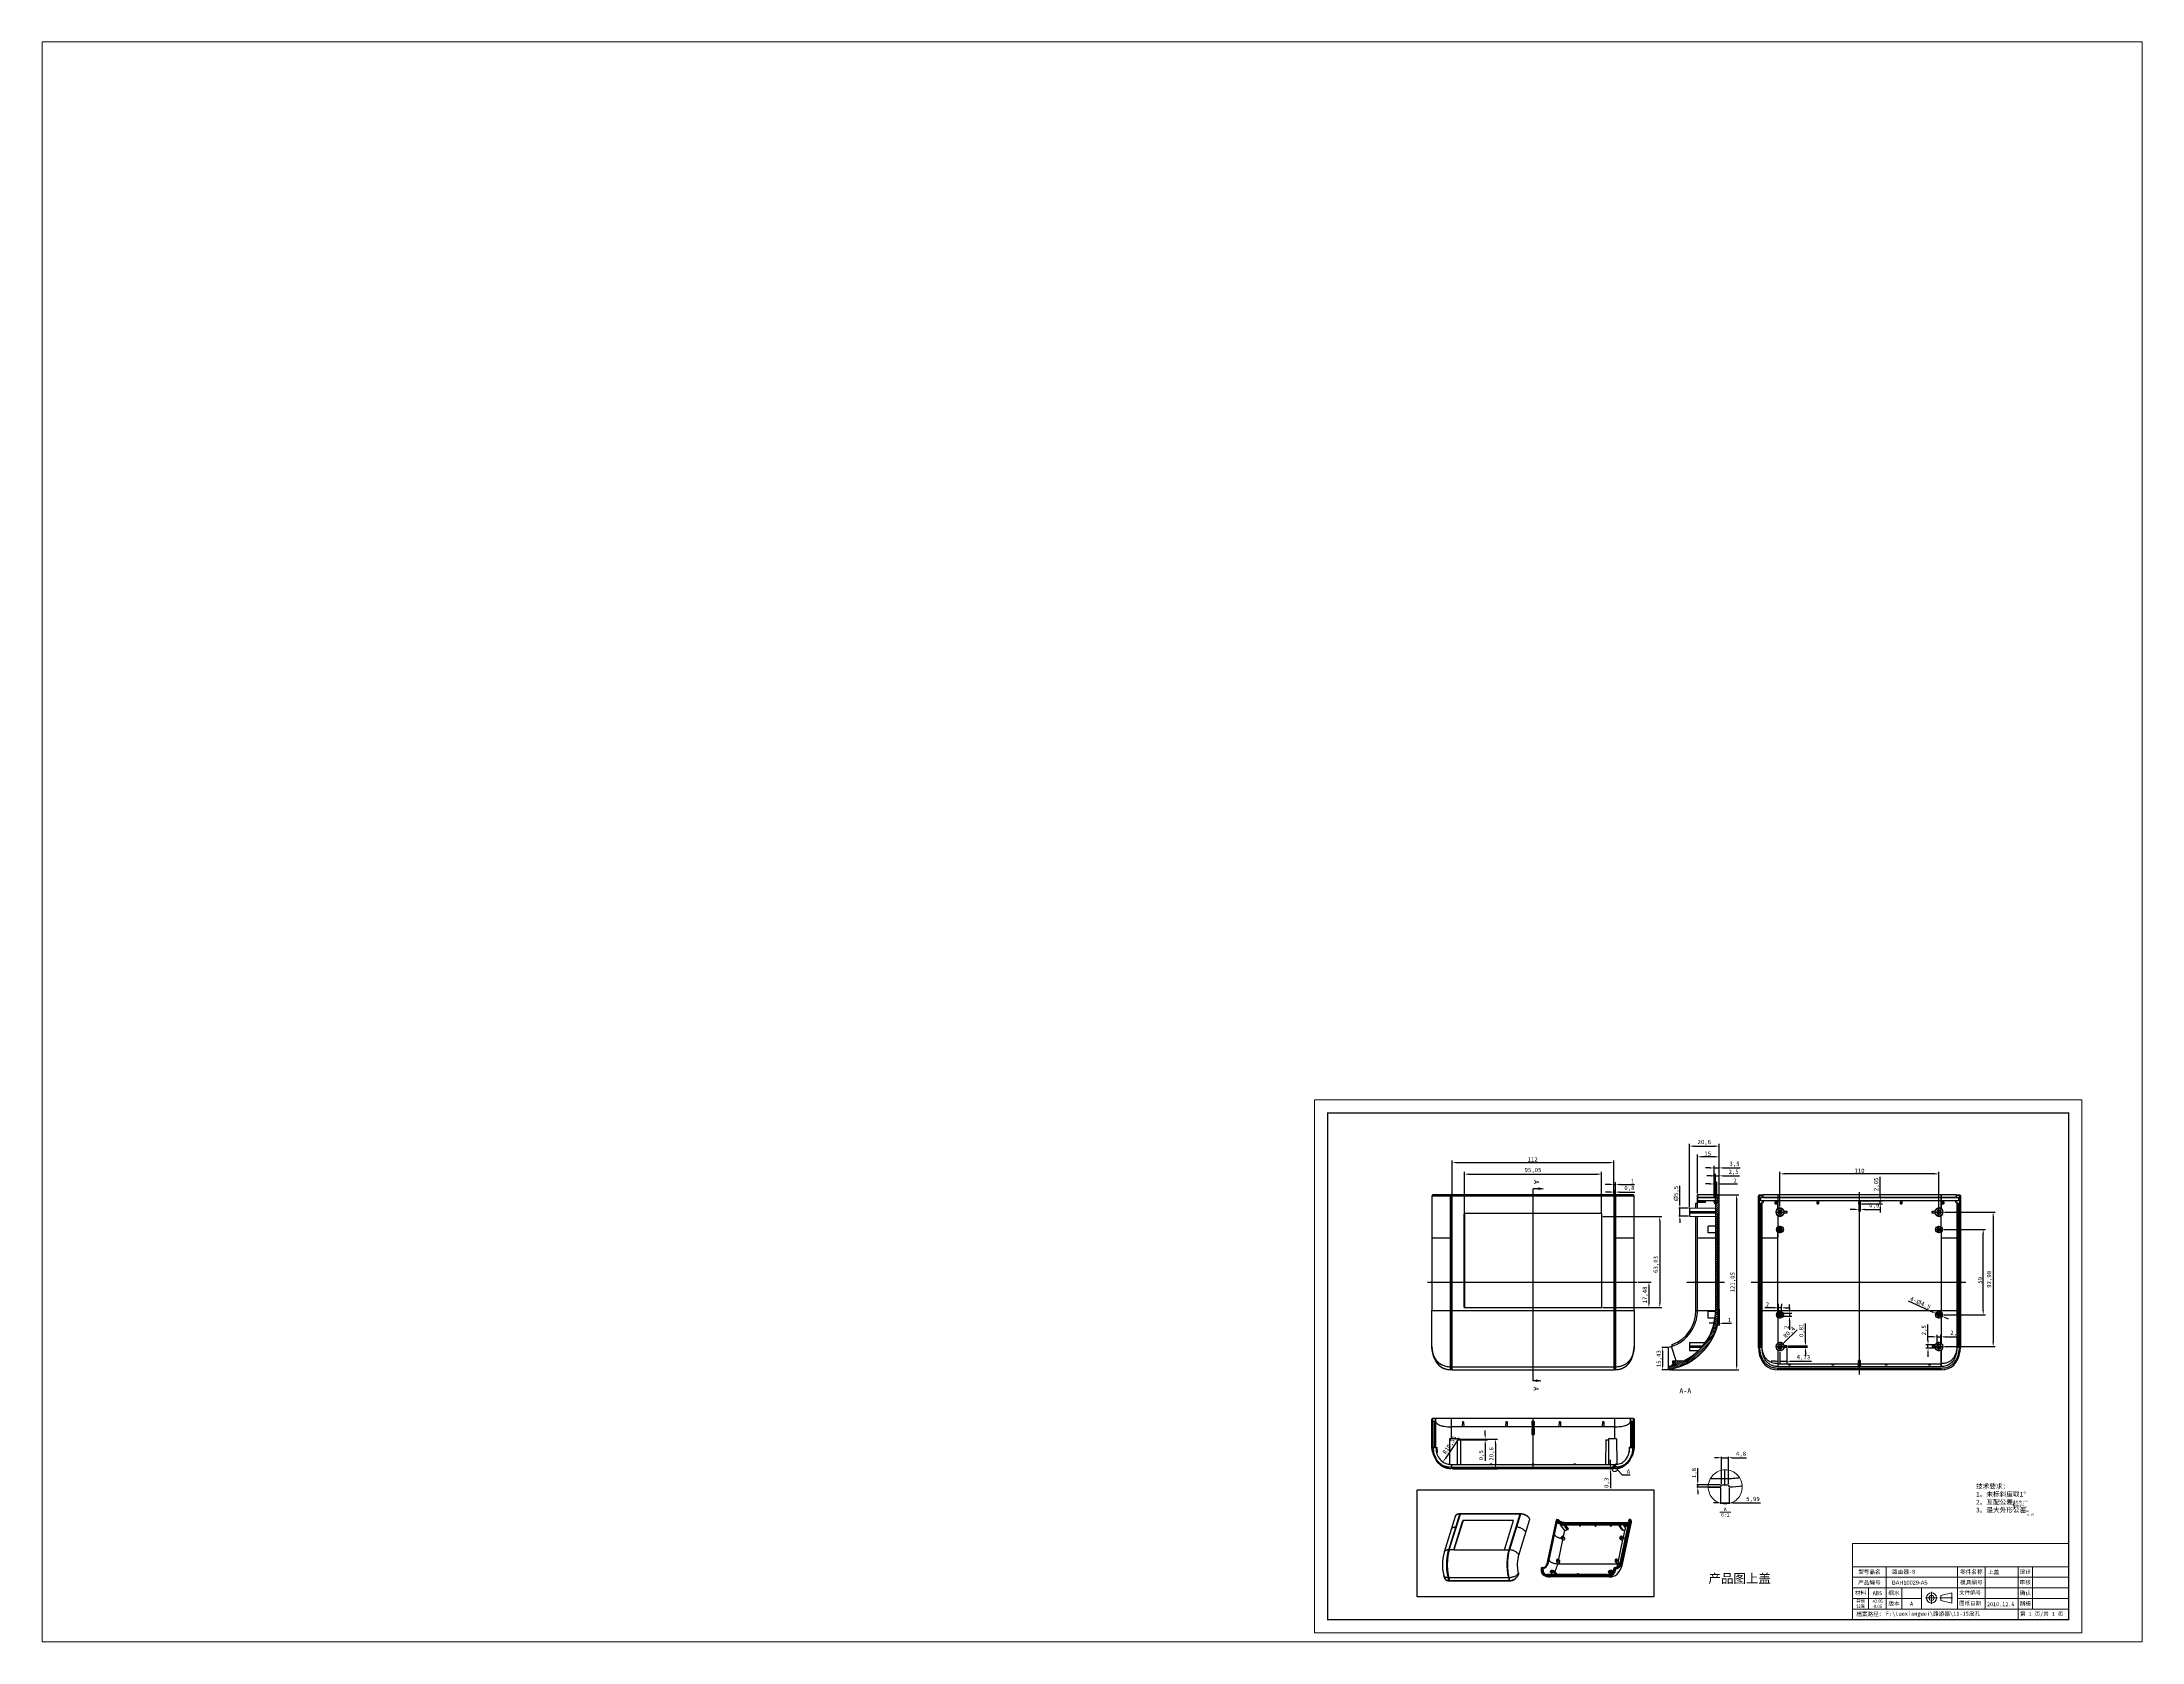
# Paper-space layout '布局2' of a CAD drawing. Header units: millimetres. Extents: x 27 to 240, y 20 to 183.
# The model-space entities are those that its viewports show. They can reach past a viewport. Long polylines and large blocks are cut down to what shows.
import ezdxf
from ezdxf.enums import TextEntityAlignment as Align

# ---------------------------------------------------------------- set-up
doc = ezdxf.new("R2010")
doc.units = ezdxf.units.MM
doc.linetypes.add('CENTER', pattern=[50.8, 31.75, -6.35, 6.35, -6.35])
doc.linetypes.add('DIVIDE', pattern=[31.75, 12.7, -6.35, 0, -6.35, 0, -6.35])
doc.layers.add('06___PRT_ALL_SURFS', color=7, linetype='Continuous')
for name, color, linetype, lineweight in [('dim', 82, 'Continuous', 9), ('from', 7, 'Continuous', 13), ('hatch', 56, 'Continuous', 9), ('text', 212, 'Continuous', 20)]:
    doc.layers.add(name, color=color, linetype=linetype, lineweight=lineweight)
doc.styles.add('宋体', font='SimSun.ttf')
doc.dimstyles.new('ISO-25', dxfattribs={"dimscale": 1.2, "dimtxt": 2.5, "dimasz": 2.5, "dimexe": 1.25, "dimexo": 0.625, "dimtad": 1, "dimtxsty": 'Standard', "dimcen": 2.5, "dimclrd": 3, "dimclre": 3, "dimadec": 0, "dimazin": 0, "dimtfac": 1, "dimtmove": 0, "dimatfit": 3, "dimfxl": 1, "dimarcsym": 0})

# ---------------------------------------------------------------- blocks, each defined once
blk = doc.blocks.new('*D1')
at = {"color": 3, "lineweight": -2}
for p, q in [((2130.6, 735.8), (2147, 735.8)), ((2145.5, 732.8), (2145.5, 617.8)), ((2100.5, 614.8), (2147, 614.8))]:
    blk.add_line(p, q, dxfattribs=at)
at = {"color": 3}
for points in [[(2145, 732.8), (2146, 732.8), (2145.5, 735.8)], [(2145, 617.8), (2146, 617.8), (2145.5, 614.8)]]:
    blk.add_solid(points, dxfattribs=at)
at = {"layer": 'Defpoints', "color": 0}
for p in [(2129.9, 735.8), (2099.7, 614.8), (2145.5, 614.8)]:
    blk.add_point(p, dxfattribs=at)
at = {"color": 0, "insert": (2143, 675.3), "char_height": 3, "attachment_point": 5, "rotation": 90}
blk.add_mtext('121,05', dxfattribs=at)
blk = doc.blocks.new('*D2')
at = {"color": 3, "lineweight": -2}
for p, q in [((2118.4, 736.6), (2118.4, 763.6)), ((2130.4, 762.1), (2121.4, 762.1)), ((2133.4, 735.5), (2133.4, 763.6))]:
    blk.add_line(p, q, dxfattribs=at)
at = {"color": 3}
for points in [[(2121.4, 762.6), (2121.4, 761.6), (2118.4, 762.1)], [(2130.4, 762.6), (2130.4, 761.6), (2133.4, 762.1)]]:
    blk.add_solid(points, dxfattribs=at)
at = {"layer": 'Defpoints', "color": 0}
for p in [(2118.4, 762.1), (2118.4, 735.8), (2133.4, 734.8)]:
    blk.add_point(p, dxfattribs=at)
at = {"color": 0, "insert": (2125.5, 764.3), "char_height": 3, "attachment_point": 5}
blk.add_mtext('15', dxfattribs=at)
blk = doc.blocks.new('*D3')
at = {"color": 3, "lineweight": -2}
for p, q in [((2289.3, 723.8), (2324.5, 723.8)), ((2323, 720.8), (2323, 633.8)), ((2289.4, 630.8), (2324.5, 630.8))]:
    blk.add_line(p, q, dxfattribs=at)
at = {"color": 3}
for points in [[(2322.5, 720.8), (2323.5, 720.8), (2323, 723.8)], [(2322.5, 633.8), (2323.5, 633.8), (2323, 630.8)]]:
    blk.add_solid(points, dxfattribs=at)
at = {"layer": 'Defpoints', "color": 0}
for p in [(2288.5, 723.8), (2288.6, 630.8), (2323, 630.8)]:
    blk.add_point(p, dxfattribs=at)
at = {"color": 0, "insert": (2320.5, 677.3), "char_height": 3, "attachment_point": 5, "rotation": 90}
blk.add_mtext('92,98', dxfattribs=at)
blk = doc.blocks.new('*D4')
at = {"color": 3, "lineweight": -2}
for p, q in [((2175.5, 727.8), (2175.5, 751.8)), ((2282.5, 750.3), (2178.5, 750.3)), ((2285.5, 727.3), (2285.5, 751.8))]:
    blk.add_line(p, q, dxfattribs=at)
at = {"color": 3}
for points in [[(2178.5, 750.8), (2178.5, 749.8), (2175.5, 750.3)], [(2282.5, 750.8), (2282.5, 749.8), (2285.5, 750.3)]]:
    blk.add_solid(points, dxfattribs=at)
at = {"layer": 'Defpoints', "color": 0}
for p in [(2175.5, 750.3), (2175.5, 727), (2285.5, 726.6)]:
    blk.add_point(p, dxfattribs=at)
at = {"color": 0, "insert": (2230.5, 752.5), "char_height": 3, "attachment_point": 5}
blk.add_mtext('110', dxfattribs=at)
blk = doc.blocks.new('*D5')
at = {"color": 3, "lineweight": -2}
for p, q in [((2288.8, 711.8), (2317.6, 711.8)), ((2316.1, 655.8), (2316.1, 708.8)), ((2288.8, 652.8), (2317.6, 652.8))]:
    blk.add_line(p, q, dxfattribs=at)
at = {"color": 3}
for points in [[(2315.6, 708.8), (2316.6, 708.8), (2316.1, 711.8)], [(2315.6, 655.8), (2316.6, 655.8), (2316.1, 652.8)]]:
    blk.add_solid(points, dxfattribs=at)
at = {"layer": 'Defpoints', "color": 0}
for p in [(2288.1, 711.8), (2316.1, 711.8), (2288.1, 652.8)]:
    blk.add_point(p, dxfattribs=at)
at = {"color": 0, "insert": (2313.9, 676.6), "char_height": 3, "attachment_point": 5, "rotation": 90}
blk.add_mtext('59', dxfattribs=at)
blk = doc.blocks.new('*D6')
at = {"color": 3, "lineweight": -2}
for p, q in [((2230.1, 731), (2230.1, 724.2)), ((2231, 731), (2231, 724.2)), ((2227.1, 725.7), (2224.1, 725.7)), ((2230.1, 725.7), (2231, 725.7)), ((2234, 725.7), (2244.5, 725.7))]:
    blk.add_line(p, q, dxfattribs=at)
at = {"color": 3}
for points in [[(2227.1, 726.2), (2227.1, 725.2), (2230.1, 725.7)], [(2234, 726.2), (2234, 725.2), (2231, 725.7)]]:
    blk.add_solid(points, dxfattribs=at)
at = {"layer": 'Defpoints', "color": 0}
for p in [(2230.1, 731.7), (2231, 731.7), (2231, 725.7)]:
    blk.add_point(p, dxfattribs=at)
at = {"color": 0, "insert": (2240.7, 728.2), "char_height": 3, "attachment_point": 5}
blk.add_mtext('0,9', dxfattribs=at)
blk = doc.blocks.new('*D7')
at = {"color": 3, "lineweight": -2}
for p, q in [((2244.9, 734.7), (2244.9, 748.2)), ((2231.8, 731.7), (2246.4, 731.7)), ((2231.8, 729.6), (2246.4, 729.6)), ((2244.9, 729.6), (2244.9, 731.7)), ((2244.9, 726.6), (2244.9, 723.6))]:
    blk.add_line(p, q, dxfattribs=at)
at = {"color": 3}
for points in [[(2244.4, 734.7), (2245.4, 734.7), (2244.9, 731.7)], [(2244.4, 726.6), (2245.4, 726.6), (2244.9, 729.6)]]:
    blk.add_solid(points, dxfattribs=at)
at = {"layer": 'Defpoints', "color": 0}
for p in [(2231, 731.7), (2231, 729.6), (2244.9, 731.7)]:
    blk.add_point(p, dxfattribs=at)
at = {"color": 0, "insert": (2242.4, 743), "char_height": 3, "attachment_point": 5, "rotation": 90}
blk.add_mtext('2,05', dxfattribs=at)
blk = doc.blocks.new('*D8')
at = {"color": 3, "lineweight": -2}
for p, q in [((2129.9, 736.5), (2129.9, 755.9)), ((2133.4, 735.5), (2133.4, 755.9)), ((2126.9, 754.4), (2123.9, 754.4)), ((2129.9, 754.4), (2133.4, 754.4)), ((2136.4, 754.4), (2148, 754.4))]:
    blk.add_line(p, q, dxfattribs=at)
at = {"color": 3}
for points in [[(2126.9, 754.9), (2126.9, 753.9), (2129.9, 754.4)], [(2136.4, 754.9), (2136.4, 753.9), (2133.4, 754.4)]]:
    blk.add_solid(points, dxfattribs=at)
at = {"layer": 'Defpoints', "color": 0}
for p in [(2133.4, 754.4), (2129.9, 735.8), (2133.4, 734.8)]:
    blk.add_point(p, dxfattribs=at)
at = {"color": 0, "insert": (2144, 756.9), "char_height": 3, "attachment_point": 5}
blk.add_mtext('3,5', dxfattribs=at)
blk = doc.blocks.new('*D9')
at = {"color": 3, "lineweight": -2}
for p, q in [((2126.9, 743.3), (2123.9, 743.3)), ((2129.9, 736.6), (2129.9, 744.8)), ((2129.9, 743.3), (2131.9, 743.3)), ((2131.9, 734.6), (2131.9, 744.8)), ((2134.9, 743.3), (2146.1, 743.3))]:
    blk.add_line(p, q, dxfattribs=at)
at = {"color": 3}
for points in [[(2126.9, 743.8), (2126.9, 742.8), (2129.9, 743.3)], [(2134.9, 743.8), (2134.9, 742.8), (2131.9, 743.3)]]:
    blk.add_solid(points, dxfattribs=at)
at = {"layer": 'Defpoints', "color": 0}
for p in [(2129.9, 743.3), (2129.9, 735.8), (2131.9, 733.9)]:
    blk.add_point(p, dxfattribs=at)
at = {"color": 0, "insert": (2144.4, 745.6), "char_height": 3, "attachment_point": 5}
blk.add_mtext('2', dxfattribs=at)
blk = doc.blocks.new('*D10')
at = {"color": 3, "lineweight": -2}
for p, q in [((1948.6, 735.5), (1948.6, 759.6)), ((1951.6, 758.1), (2057.6, 758.1)), ((2060.6, 735.5), (2060.6, 759.6))]:
    blk.add_line(p, q, dxfattribs=at)
at = {"color": 3}
for points in [[(1951.6, 758.6), (1951.6, 757.6), (1948.6, 758.1)], [(2057.6, 758.6), (2057.6, 757.6), (2060.6, 758.1)]]:
    blk.add_solid(points, dxfattribs=at)
at = {"layer": 'Defpoints', "color": 0}
for p in [(2060.6, 758.1), (1948.6, 734.8), (2060.6, 734.8)]:
    blk.add_point(p, dxfattribs=at)
at = {"color": 0, "insert": (2004.4, 760.3), "char_height": 3, "attachment_point": 5}
blk.add_mtext('112', dxfattribs=at)
blk = doc.blocks.new('*D11')
at = {"color": 3, "lineweight": -2}
for p, q in [((1957.1, 723.6), (1957.1, 751.6)), ((1960.1, 750.1), (2049.1, 750.1)), ((2052.1, 723.6), (2052.1, 751.6))]:
    blk.add_line(p, q, dxfattribs=at)
at = {"color": 3}
for points in [[(1960.1, 750.6), (1960.1, 749.6), (1957.1, 750.1)], [(2049.1, 750.6), (2049.1, 749.6), (2052.1, 750.1)]]:
    blk.add_solid(points, dxfattribs=at)
at = {"layer": 'Defpoints', "color": 0}
for p in [(2052.1, 750.1), (1957.1, 722.8), (2052.1, 722.8)]:
    blk.add_point(p, dxfattribs=at)
at = {"color": 0, "insert": (2004.6, 752.6), "char_height": 3, "attachment_point": 5}
blk.add_mtext('95,05', dxfattribs=at)
blk = doc.blocks.new('*D12')
at = {"color": 3, "lineweight": -2}
for p, q in [((2052.9, 720.8), (2093.8, 720.8)), ((2092.3, 717.8), (2092.3, 660.8)), ((2052.9, 657.8), (2093.8, 657.8))]:
    blk.add_line(p, q, dxfattribs=at)
at = {"color": 3}
for points in [[(2091.8, 717.8), (2092.8, 717.8), (2092.3, 720.8)], [(2091.8, 660.8), (2092.8, 660.8), (2092.3, 657.8)]]:
    blk.add_solid(points, dxfattribs=at)
at = {"layer": 'Defpoints', "color": 0}
for p in [(2052.1, 720.8), (2052.1, 657.8), (2092.3, 657.8)]:
    blk.add_point(p, dxfattribs=at)
at = {"color": 0, "insert": (2089.8, 687.6), "char_height": 3, "attachment_point": 5, "rotation": 90}
blk.add_mtext('63,03', dxfattribs=at)
blk = doc.blocks.new('*D13')
at = {"color": 3, "lineweight": -2}
for p, q in [((2077.1, 675.3), (2086.3, 675.3)), ((2084.8, 672.3), (2084.8, 660.8)), ((2052.9, 657.8), (2086.3, 657.8))]:
    blk.add_line(p, q, dxfattribs=at)
at = {"color": 3}
for points in [[(2084.3, 672.3), (2085.3, 672.3), (2084.8, 675.3)], [(2084.3, 660.8), (2085.3, 660.8), (2084.8, 657.8)]]:
    blk.add_solid(points, dxfattribs=at)
at = {"layer": 'Defpoints', "color": 0}
for p in [(2076.3, 675.3), (2052.1, 657.8), (2084.8, 657.8)]:
    blk.add_point(p, dxfattribs=at)
at = {"color": 0, "insert": (2082.3, 666.5), "char_height": 3, "attachment_point": 5, "rotation": 90}
blk.add_mtext('17,48', dxfattribs=at)
blk = doc.blocks.new('*D14')
at = {"color": 3, "lineweight": -2}
for p, q in [((2112.8, 727.3), (2112.8, 771)), ((2133.4, 735.5), (2133.4, 771)), ((2115.8, 769.5), (2130.4, 769.5))]:
    blk.add_line(p, q, dxfattribs=at)
at = {"color": 3}
for points in [[(2115.8, 770), (2115.8, 769), (2112.8, 769.5)], [(2130.4, 770), (2130.4, 769), (2133.4, 769.5)]]:
    blk.add_solid(points, dxfattribs=at)
at = {"layer": 'Defpoints', "color": 0}
for p in [(2133.4, 769.5), (2133.4, 734.8), (2112.8, 726.6)]:
    blk.add_point(p, dxfattribs=at)
at = {"color": 0, "insert": (2123.1, 772), "char_height": 3, "attachment_point": 5}
blk.add_mtext('20,6', dxfattribs=at)
blk = doc.blocks.new('*D15')
at = {"layer": 'Defpoints', "color": 0}
for p in [(2106.2, 721.1), (2112.8, 726.6), (2112.8, 721.1)]:
    blk.add_point(p, dxfattribs=at)
at = {"layer": 'dim', "color": 3, "lineweight": -2}
for p, q in [((2106.2, 729), (2106.2, 742.1)), ((2112.2, 726.6), (2105.6, 726.6)), ((2112.2, 721.1), (2105.6, 721.1)), ((2106.2, 721.1), (2106.2, 726.6)), ((2106.2, 718.7), (2106.2, 716.3))]:
    blk.add_line(p, q, dxfattribs=at)
at = {"layer": 'dim', "color": 3}
for points in [[(2105.8, 729), (2106.6, 729), (2106.2, 726.6)], [(2105.8, 718.7), (2106.6, 718.7), (2106.2, 721.1)]]:
    blk.add_solid(points, dxfattribs=at)
at = {"layer": 'dim', "color": 0, "insert": (2103.9, 736.7), "char_height": 3, "attachment_point": 5, "rotation": 90}
blk.add_mtext('%%c5,5', dxfattribs=at)
blk = doc.blocks.new('*D16')
at = {"color": 3, "lineweight": -2}
for p, q in [((2057.6, 743), (2054.6, 743)), ((2060.6, 735.5), (2060.6, 744.5)), ((2060.6, 743), (2061.6, 743)), ((2061.6, 735.5), (2061.6, 744.5)), ((2064.6, 743), (2074.9, 743))]:
    blk.add_line(p, q, dxfattribs=at)
at = {"color": 3}
for points in [[(2057.6, 743.5), (2057.6, 742.5), (2060.6, 743)], [(2064.6, 743.5), (2064.6, 742.5), (2061.6, 743)]]:
    blk.add_solid(points, dxfattribs=at)
at = {"layer": 'Defpoints', "color": 0}
for p in [(2061.6, 743), (2060.6, 734.8), (2061.6, 734.8)]:
    blk.add_point(p, dxfattribs=at)
at = {"color": 0, "insert": (2073.6, 745.2), "char_height": 3, "attachment_point": 5}
blk.add_mtext('1', dxfattribs=at)
blk = doc.blocks.new('*D17')
at = {"color": 3, "lineweight": -2}
for p, q in [((2057.7, 737.7), (2054.7, 737.7)), ((2060.7, 736.2), (2060.7, 739.2)), ((2060.7, 737.7), (2061.5, 737.7)), ((2061.5, 736.2), (2061.5, 739.2)), ((2064.5, 737.7), (2075, 737.7))]:
    blk.add_line(p, q, dxfattribs=at)
at = {"color": 3}
for points in [[(2057.7, 738.2), (2057.7, 737.2), (2060.7, 737.7)], [(2064.5, 738.2), (2064.5, 737.2), (2061.5, 737.7)]]:
    blk.add_solid(points, dxfattribs=at)
at = {"layer": 'Defpoints', "color": 0}
for p in [(2060.7, 737.7), (2060.7, 735.5), (2061.5, 735.5)]:
    blk.add_point(p, dxfattribs=at)
at = {"color": 0, "insert": (2071.3, 740.2), "char_height": 3, "attachment_point": 5}
blk.add_mtext('0,8', dxfattribs=at)
blk = doc.blocks.new('*D18')
at = {"color": 3, "lineweight": -2}
for p, q in [((2058.2, 549.5), (2058.2, 552.5)), ((2060, 546.5), (2056.7, 546.5)), ((2059.9, 546.2), (2056.7, 546.2)), ((2058.2, 546.5), (2058.2, 546.2)), ((2058.2, 543.2), (2058.2, 532.7))]:
    blk.add_line(p, q, dxfattribs=at)
at = {"color": 3}
for points in [[(2057.7, 549.5), (2058.7, 549.5), (2058.2, 546.5)], [(2057.7, 543.2), (2058.7, 543.2), (2058.2, 546.2)]]:
    blk.add_solid(points, dxfattribs=at)
at = {"layer": 'Defpoints', "color": 0}
for p in [(2058.2, 546.2), (2060.6, 546.2), (2060.7, 546.5)]:
    blk.add_point(p, dxfattribs=at)
at = {"color": 0, "insert": (2055.7, 536.5), "char_height": 3, "attachment_point": 5, "rotation": 90}
blk.add_mtext('0,3', dxfattribs=at)
blk = doc.blocks.new('*D19')
at = {"color": 3, "lineweight": -2}
for p, q in [((1953.1, 566.8), (1980.1, 566.8)), ((1978.6, 563.8), (1978.6, 549.2)), ((1949.4, 546.2), (1980.1, 546.2))]:
    blk.add_line(p, q, dxfattribs=at)
at = {"color": 3}
for points in [[(1978.1, 563.8), (1979.1, 563.8), (1978.6, 566.8)], [(1978.1, 549.2), (1979.1, 549.2), (1978.6, 546.2)]]:
    blk.add_solid(points, dxfattribs=at)
at = {"layer": 'Defpoints', "color": 0}
for p in [(1952.4, 566.8), (1948.6, 546.2), (1978.6, 546.2)]:
    blk.add_point(p, dxfattribs=at)
at = {"color": 0, "insert": (1976.1, 556.5), "char_height": 3, "attachment_point": 5, "rotation": 90}
blk.add_mtext('20,6', dxfattribs=at)
blk = doc.blocks.new('*D20')
at = {"color": 3, "lineweight": -2}
for p, q in [((1953.1, 566.8), (1973, 566.8)), ((1971.5, 569.8), (1971.5, 572.8)), ((1971.5, 566.8), (1971.5, 566.3)), ((1955.1, 566.3), (1973, 566.3)), ((1971.5, 563.3), (1971.5, 551.8))]:
    blk.add_line(p, q, dxfattribs=at)
at = {"color": 3}
for points in [[(1971, 569.8), (1972, 569.8), (1971.5, 566.8)], [(1971, 563.3), (1972, 563.3), (1971.5, 566.3)]]:
    blk.add_solid(points, dxfattribs=at)
at = {"layer": 'Defpoints', "color": 0}
for p in [(1952.4, 566.8), (1971.5, 566.8), (1954.3, 566.3)]:
    blk.add_point(p, dxfattribs=at)
at = {"color": 0, "insert": (1969, 555.6), "char_height": 3, "attachment_point": 5, "rotation": 90}
blk.add_mtext('0,5', dxfattribs=at)
blk = doc.blocks.new('*D21')
at = {"color": 3, "lineweight": -2}
for p, q in [((2182.1, 656.8), (2182.1, 659.8)), ((2176.9, 653.8), (2183.6, 653.8)), ((2176.9, 651.8), (2183.6, 651.8)), ((2182.1, 653.8), (2182.1, 651.8)), ((2182.1, 648.8), (2182.1, 642.3))]:
    blk.add_line(p, q, dxfattribs=at)
at = {"color": 3}
for points in [[(2181.6, 656.8), (2182.6, 656.8), (2182.1, 653.8)], [(2181.6, 648.8), (2182.6, 648.8), (2182.1, 651.8)]]:
    blk.add_solid(points, dxfattribs=at)
at = {"layer": 'Defpoints', "color": 0}
for p in [(2176.1, 653.8), (2176.1, 651.8), (2182.1, 651.8)]:
    blk.add_point(p, dxfattribs=at)
at = {"color": 0, "insert": (2179.9, 644.1), "char_height": 3, "attachment_point": 5, "rotation": 90}
blk.add_mtext('2', dxfattribs=at)
blk = doc.blocks.new('*D22')
at = {"color": 3, "lineweight": -2}
for p, q in [((2171.5, 657.6), (2165, 657.6)), ((2174.5, 654.2), (2174.5, 659.1)), ((2176.5, 657.6), (2174.5, 657.6)), ((2176.5, 654.2), (2176.5, 659.1)), ((2179.5, 657.6), (2182.5, 657.6))]:
    blk.add_line(p, q, dxfattribs=at)
at = {"color": 3}
for points in [[(2171.5, 658.1), (2171.5, 657.1), (2174.5, 657.6)], [(2179.5, 658.1), (2179.5, 657.1), (2176.5, 657.6)]]:
    blk.add_solid(points, dxfattribs=at)
at = {"layer": 'Defpoints', "color": 0}
for p in [(2174.5, 657.6), (2174.5, 653.4), (2176.5, 653.4)]:
    blk.add_point(p, dxfattribs=at)
at = {"color": 0, "insert": (2166.8, 659.9), "char_height": 3, "attachment_point": 5}
blk.add_mtext('2', dxfattribs=at)
blk = doc.blocks.new('*D23')
at = {"color": 3, "lineweight": -2}
for p, q in [((2277.9, 635.1), (2277.9, 646.1)), ((2283.9, 632.1), (2276.4, 632.1)), ((2283.9, 629.6), (2276.4, 629.6)), ((2277.9, 629.6), (2277.9, 632.1)), ((2277.9, 626.6), (2277.9, 623.6))]:
    blk.add_line(p, q, dxfattribs=at)
at = {"color": 3}
for points in [[(2277.4, 635.1), (2278.4, 635.1), (2277.9, 632.1)], [(2277.4, 626.6), (2278.4, 626.6), (2277.9, 629.6)]]:
    blk.add_solid(points, dxfattribs=at)
at = {"layer": 'Defpoints', "color": 0}
for p in [(2277.9, 629.6), (2284.7, 632.1), (2284.7, 629.6)]:
    blk.add_point(p, dxfattribs=at)
at = {"color": 0, "insert": (2275.4, 642.1), "char_height": 3, "attachment_point": 5, "rotation": 90}
blk.add_mtext('2,5', dxfattribs=at)
blk = doc.blocks.new('*D24')
at = {"color": 3, "lineweight": -2}
for p, q in [((2281.3, 637.5), (2278.3, 637.5)), ((2284.3, 632.4), (2284.3, 639)), ((2284.3, 637.5), (2286.8, 637.5)), ((2286.8, 632.4), (2286.8, 639)), ((2289.8, 637.5), (2300.8, 637.5))]:
    blk.add_line(p, q, dxfattribs=at)
at = {"color": 3}
for points in [[(2281.3, 638), (2281.3, 637), (2284.3, 637.5)], [(2289.8, 638), (2289.8, 637), (2286.8, 637.5)]]:
    blk.add_solid(points, dxfattribs=at)
at = {"layer": 'Defpoints', "color": 0}
for p in [(2284.3, 631.7), (2286.8, 637.5), (2286.8, 631.7)]:
    blk.add_point(p, dxfattribs=at)
at = {"color": 0, "insert": (2296.8, 640), "char_height": 3, "attachment_point": 5}
blk.add_mtext('2,5', dxfattribs=at)
blk = doc.blocks.new('*D25')
at = {"layer": 'Defpoints', "color": 0}
for p in [(2176.4, 631.7), (2176.6, 631.9)]:
    blk.add_point(p, dxfattribs=at)
at = {"layer": 'dim', "color": 3, "lineweight": -2}
for p, q in [((2187.4, 642.4), (2178.4, 633.6)), ((2176.4, 631.7), (2176.6, 631.9))]:
    blk.add_line(p, q, dxfattribs=at)
at = {"layer": 'dim', "color": 3}
blk.add_solid([(2178.1, 633.9), (2178.6, 633.3), (2176.6, 631.9)], dxfattribs=at)
at = {"layer": 'dim', "color": 0, "insert": (2182.1, 640.5), "char_height": 3, "attachment_point": 5, "rotation": 44.4125}
blk.add_mtext('R0,4', dxfattribs=at)
blk = doc.blocks.new('*D26')
at = {"color": 3, "lineweight": -2}
for p, q in [((2193.1, 634.2), (2193.1, 646.7)), ((2181, 631.2), (2194.6, 631.2)), ((2181, 630.4), (2194.6, 630.4)), ((2193.1, 630.4), (2193.1, 631.2)), ((2193.1, 627.4), (2193.1, 624.4))]:
    blk.add_line(p, q, dxfattribs=at)
at = {"color": 3}
for points in [[(2192.6, 634.2), (2193.6, 634.2), (2193.1, 631.2)], [(2192.6, 627.4), (2193.6, 627.4), (2193.1, 630.4)]]:
    blk.add_solid(points, dxfattribs=at)
at = {"layer": 'Defpoints', "color": 0}
for p in [(2180.2, 631.2), (2180.2, 630.4), (2193.1, 630.4)]:
    blk.add_point(p, dxfattribs=at)
at = {"color": 0, "insert": (2190.6, 642), "char_height": 3, "attachment_point": 5, "rotation": 90}
blk.add_mtext('0,81', dxfattribs=at)
blk = doc.blocks.new('*D27')
at = {"color": 3, "lineweight": -2}
for p, q in [((2175.5, 627), (2175.5, 619.1)), ((2180.2, 629.6), (2180.2, 619.1)), ((2172.5, 620.6), (2169.5, 620.6)), ((2175.5, 620.6), (2180.2, 620.6)), ((2183.2, 620.6), (2197.2, 620.6))]:
    blk.add_line(p, q, dxfattribs=at)
at = {"color": 3}
for points in [[(2172.5, 621.1), (2172.5, 620.1), (2175.5, 620.6)], [(2183.2, 621.1), (2183.2, 620.1), (2180.2, 620.6)]]:
    blk.add_solid(points, dxfattribs=at)
at = {"layer": 'Defpoints', "color": 0}
for p in [(2175.5, 627.7), (2180.2, 630.4), (2175.5, 620.6)]:
    blk.add_point(p, dxfattribs=at)
at = {"color": 0, "insert": (2191.7, 623.1), "char_height": 3, "attachment_point": 5}
blk.add_mtext('4,73', dxfattribs=at)
blk = doc.blocks.new('*D28')
at = {"color": 3, "lineweight": -2}
for p, q in [((2132.4, 657.1), (2132.4, 645.4)), ((2133.4, 657), (2133.4, 645.4)), ((2129.4, 646.9), (2126.4, 646.9)), ((2132.4, 646.9), (2133.4, 646.9)), ((2136.4, 646.9), (2141.9, 646.9))]:
    blk.add_line(p, q, dxfattribs=at)
at = {"color": 3}
for points in [[(2129.4, 647.4), (2129.4, 646.4), (2132.4, 646.9)], [(2136.4, 647.4), (2136.4, 646.4), (2133.4, 646.9)]]:
    blk.add_solid(points, dxfattribs=at)
at = {"layer": 'Defpoints', "color": 0}
for p in [(2132.4, 657.8), (2133.4, 657.8), (2133.4, 646.9)]:
    blk.add_point(p, dxfattribs=at)
at = {"color": 0, "insert": (2140.6, 649.2), "char_height": 3, "attachment_point": 5}
blk.add_mtext('1', dxfattribs=at)
blk = doc.blocks.new('*D29')
at = {"color": 3, "lineweight": -2}
for p, q in [((2127.9, 748.9), (2124.9, 748.9)), ((2130.9, 730.4), (2130.9, 750.4)), ((2130.9, 748.9), (2133.4, 748.9)), ((2133.4, 735.5), (2133.4, 750.4)), ((2136.4, 748.9), (2147.4, 748.9))]:
    blk.add_line(p, q, dxfattribs=at)
at = {"color": 3}
for points in [[(2127.9, 749.4), (2127.9, 748.4), (2130.9, 748.9)], [(2136.4, 749.4), (2136.4, 748.4), (2133.4, 748.9)]]:
    blk.add_solid(points, dxfattribs=at)
at = {"layer": 'Defpoints', "color": 0}
for p in [(2133.4, 748.9), (2130.9, 729.6), (2133.4, 734.8)]:
    blk.add_point(p, dxfattribs=at)
at = {"color": 0, "insert": (2143.4, 751.4), "char_height": 3, "attachment_point": 5}
blk.add_mtext('2,5', dxfattribs=at)
blk = doc.blocks.new('*D30')
at = {"layer": 'Defpoints', "color": 0}
for p in [(1948.2, 559.8), (1942.3, 551)]:
    blk.add_point(p, dxfattribs=at)
at = {"layer": 'dim', "color": 3, "lineweight": -2}
blk.add_line((1953.4, 567.7), (1943.7, 553), dxfattribs=at)
at = {"layer": 'dim', "color": 3}
blk.add_solid([(1943.3, 553.2), (1944, 552.8), (1942.3, 551)], dxfattribs=at)
at = {"layer": 'dim', "color": 0, "insert": (1947.2, 562.6), "char_height": 3, "attachment_point": 5, "rotation": 56.5494}
blk.add_mtext('R10,55', dxfattribs=at)
blk = doc.blocks.new('*D31')
at = {"layer": 'Defpoints', "color": 0}
for p in [(2098.4, 630.1), (2094.3, 614.7), (2099.4, 614.7)]:
    blk.add_point(p, dxfattribs=at)
at = {"layer": 'dim', "color": 3, "lineweight": -2}
for p, q in [((2097.8, 630.1), (2093.7, 630.1)), ((2094.3, 627.7), (2094.3, 617.1)), ((2098.8, 614.7), (2093.7, 614.7))]:
    blk.add_line(p, q, dxfattribs=at)
at = {"layer": 'dim', "color": 3}
for points in [[(2093.9, 627.7), (2094.7, 627.7), (2094.3, 630.1)], [(2093.9, 617.1), (2094.7, 617.1), (2094.3, 614.7)]]:
    blk.add_solid(points, dxfattribs=at)
at = {"layer": 'dim', "color": 0, "insert": (2091.9, 622.4), "char_height": 3, "attachment_point": 5, "rotation": 90}
blk.add_mtext('15,43', dxfattribs=at)
blk = doc.blocks.new('*D32')
at = {"layer": 'Defpoints', "color": 0}
for p in [(2283.5, 653.7), (2287.6, 651.9)]:
    blk.add_point(p, dxfattribs=at)
at = {"layer": 'dim', "color": 3, "lineweight": -2}
for p, q in [((2264.3, 662.4), (2281.3, 654.7)), ((2287.6, 651.9), (2283.5, 653.7)), ((2289.7, 650.9), (2291.9, 649.9))]:
    blk.add_line(p, q, dxfattribs=at)
at = {"layer": 'dim', "color": 3}
for points in [[(2281.4, 655.1), (2281.1, 654.4), (2283.5, 653.7)], [(2289.9, 651.2), (2289.6, 650.5), (2287.6, 651.9)]]:
    blk.add_solid(points, dxfattribs=at)
at = {"layer": 'dim', "color": 0, "insert": (2272.6, 661), "char_height": 3, "attachment_point": 5, "rotation": 335.6336}
blk.add_mtext('4-%%C4.5', dxfattribs=at)
blk = doc.blocks.new('*D33')
at = {"layer": 'Defpoints', "color": 0}
for p in [(2139.8, 553.9), (2135, 535.2), (2139.8, 535.2)]:
    blk.add_point(p, dxfattribs=at)
at = {"layer": 'dim', "color": 3, "lineweight": -2}
for p, q in [((2132.6, 553.9), (2130.2, 553.9)), ((2135, 535.8), (2135, 554.5)), ((2135, 553.9), (2139.8, 553.9)), ((2139.8, 535.8), (2139.8, 554.5)), ((2142.2, 553.9), (2152.3, 553.9))]:
    blk.add_line(p, q, dxfattribs=at)
at = {"layer": 'dim', "color": 3}
for points in [[(2132.6, 554.3), (2132.6, 553.5), (2135, 553.9)], [(2142.2, 554.3), (2142.2, 553.5), (2139.8, 553.9)]]:
    blk.add_solid(points, dxfattribs=at)
at = {"layer": 'dim', "color": 0, "insert": (2148.5, 556.3), "char_height": 3, "attachment_point": 5}
blk.add_mtext('4,8', dxfattribs=at)
blk = doc.blocks.new('*D34')
at = {"layer": 'Defpoints', "color": 0}
for p in [(2134.4, 533.4), (2140.4, 533.4), (2140.4, 522.6)]:
    blk.add_point(p, dxfattribs=at)
at = {"layer": 'dim', "color": 3, "lineweight": -2}
for p, q in [((2134.4, 532.8), (2134.4, 522)), ((2140.4, 532.8), (2140.4, 522)), ((2132, 522.6), (2129.6, 522.6)), ((2134.4, 522.6), (2140.4, 522.6)), ((2142.8, 522.6), (2162.1, 522.6))]:
    blk.add_line(p, q, dxfattribs=at)
at = {"layer": 'dim', "color": 3}
for points in [[(2132, 523), (2132, 522.2), (2134.4, 522.6)], [(2142.8, 523), (2142.8, 522.2), (2140.4, 522.6)]]:
    blk.add_solid(points, dxfattribs=at)
at = {"layer": 'dim', "color": 0, "insert": (2156.8, 525), "char_height": 3, "attachment_point": 5}
blk.add_mtext('5,99', dxfattribs=at)
blk = doc.blocks.new('*D35')
at = {"layer": 'Defpoints', "color": 0}
for p in [(2118.6, 535.2), (2134.4, 533.4), (2135, 535.2)]:
    blk.add_point(p, dxfattribs=at)
at = {"layer": 'dim', "color": 3, "lineweight": -2}
for p, q in [((2118.6, 537.6), (2118.6, 546.7)), ((2134.4, 535.2), (2118, 535.2)), ((2133.8, 533.4), (2118, 533.4)), ((2118.6, 533.4), (2118.6, 535.2)), ((2118.6, 531), (2118.6, 528.6))]:
    blk.add_line(p, q, dxfattribs=at)
at = {"layer": 'dim', "color": 3}
for points in [[(2118.2, 537.6), (2119, 537.6), (2118.6, 535.2)], [(2118.2, 531), (2119, 531), (2118.6, 533.4)]]:
    blk.add_solid(points, dxfattribs=at)
at = {"layer": 'dim', "color": 0, "insert": (2116.3, 543.3), "char_height": 3, "attachment_point": 5, "rotation": 90}
blk.add_mtext('1,8', dxfattribs=at)

msp = doc.modelspace()

# ---------------------------------------------------------------- hatches: boundary and pattern name
at = {"linetype": 'Continuous'}
h = msp.add_hatch(dxfattribs=at)
h.set_pattern_fill('XSEC0001', color=2, angle=45, style=0, pattern_type=0)
h.set_pattern_definition([(45, (1900.5415, 468.5129), (-0.7071068, 0.7071068), [])])
edge = h.paths.add_edge_path()
edge.add_line((2133.39, 734.767), (2133.39, 722.855))
edge.add_line((2132.39, 722.802), (2133.39, 722.855))
edge.add_line((2132.39, 657.802), (2132.39, 722.802))
edge.add_line((2132.39, 657.802), (2133.39, 657.75))
edge.add_line((2133.39, 657.75), (2133.39, 655.802))
edge.add_spline(control_points=[(2133.39, 655.802), (2133.39, 637.375), (2122.623, 622.421), (2105.148, 616.577)], knot_values=[0, 0, 0, 0, 1, 1, 1, 1], weights=[1, 0.87435623, 0.87435623, 1], degree=3, periodic=0)
edge.add_line((2105.148, 616.577), (2099.707, 614.757))
edge.add_spline(control_points=[(2099.707, 614.757), (2098.997, 614.52), (2098.39, 614.957), (2098.39, 615.706)], knot_values=[0, 0, 0, 0, 1, 1, 1, 1], weights=[1, 0.72286982, 0.72286982, 1], degree=3, periodic=0)
edge.add_line((2098.39, 616.953), (2098.39, 615.706))
edge.add_line((2100.786, 617.754), (2098.39, 616.953))
edge.add_line((2102.764, 617.789), (2100.786, 617.754))
edge.add_line((2102.764, 617.789), (2103.09, 618.114))
edge.add_line((2103.09, 618.114), (2103.09, 619.494))
edge.add_line((2103.09, 619.494), (2101.39, 619.524))
edge.add_line((2101.39, 619.524), (2101.39, 620.994))
edge.add_line((2101.39, 620.994), (2109.594, 621.137))
edge.add_spline(control_points=[(2130.89, 655.802), (2130.89, 640.757), (2123.015, 627.938), (2109.594, 621.137)], knot_values=[0, 0, 0, 0, 1, 1, 1, 1], weights=[1, 0.90137215, 0.90137215, 1], degree=3, periodic=0)
edge.add_line((2130.89, 729.648), (2130.89, 655.802))
edge.add_line((2130.89, 729.648), (2130.389, 729.675))
edge.add_line((2129.89, 730.701), (2130.389, 729.675))
edge.add_line((2129.89, 730.701), (2129.89, 731.683))
edge.add_line((2130.89, 731.701), (2129.89, 731.683))
edge.add_line((2130.89, 731.701), (2131.89, 731.735))
edge.add_line((2131.89, 733.885), (2131.89, 731.735))
edge.add_line((2130.39, 733.911), (2131.89, 733.885))
edge.add_line((2130.39, 733.911), (2130.39, 735.802))
edge.add_line((2132.407, 735.767), (2130.39, 735.802))
edge.add_spline(control_points=[(2133.39, 734.767), (2133.39, 735.345), (2132.985, 735.757), (2132.407, 735.767)], knot_values=[0, 0, 0, 0, 1, 1, 1, 1], weights=[1, 0.80883363, 0.80883363, 1], degree=3, periodic=0)

# ---------------------------------------------------------------- linework, layer by layer
at = {"color": 7, "linetype": 'Continuous'}
for p, q in [((1947.608, 734.767), (1934.637, 734.767)), ((1934.637, 734.767), (1934.637, 655.802)), ((1937.645, 735.802), (1935.622, 735.767)), ((1938.026, 735.767), (1935.622, 735.767)), ((1937.645, 735.802), (2071.567, 735.802)), ((1947.608, 614.764), (1947.608, 734.767)), ((1947.706, 735.477), (1947.706, 614.817)), ((1948.106, 735.802), (1948.106, 735.481)), ((2073.59, 735.767), (1948.106, 735.767)), ((1948.506, 735.481), (1948.106, 735.481)), ((1948.506, 735.481), (1948.506, 614.815)), ((2060.606, 734.767), (1948.606, 734.767)), ((1948.606, 614.757), (1948.606, 734.767)), ((2008.523, 739.965), (2004.606, 739.965)), ((2060.606, 734.767), (2060.606, 614.757)), ((2061.106, 735.481), (2060.706, 735.481)), ((2060.706, 735.481), (2060.706, 614.815)), ((2061.106, 735.802), (2061.106, 735.481)), ((2061.506, 735.476), (2061.506, 614.817)), ((2061.603, 734.79), (2061.603, 614.765)), ((2074.575, 734.767), (2061.603, 734.767)), ((2073.59, 735.767), (2071.567, 735.802)), ((2074.575, 655.802), (2074.575, 734.767)), ((2112.79, 726.552), (2130.89, 726.71)), ((2117.34, 729.95), (2118.39, 730)), ((2117.34, 726.592), (2117.34, 729.95)), ((2118.39, 731.701), (2118.39, 735.802)), ((2130.39, 735.802), (2118.39, 735.802)), ((2118.39, 735.293), (2118.89, 735.302)), ((2118.39, 733.92), (2129.89, 733.92)), ((2118.39, 733.911), (2130.39, 733.911)), ((2118.39, 733.902), (2118.451, 733.885)), ((2118.39, 733.902), (2118.45, 733.885)), ((2130.39, 733.885), (2118.39, 733.885)), ((2118.451, 731.735), (2118.39, 731.701)), ((2131.235, 731.735), (2118.39, 731.735)), ((2118.45, 731.735), (2118.39, 731.701)), ((2118.39, 726.601), (2118.39, 731.667)), ((2118.39, 726.601), (2118.39, 731.667)), ((2118.39, 730.801), (2124.051, 730.702)), ((2118.45, 733.885), (2118.45, 731.735)), ((2118.451, 733.885), (2118.451, 731.735)), ((2124.051, 730.702), (2124.051, 731.701)), ((2129.89, 731.701), (2124.051, 731.701)), ((2124.051, 730.702), (2124.051, 731.701)), ((2129.89, 733.92), (2129.89, 735.802)), ((2129.89, 730.701), (2129.89, 731.701)), ((2130.89, 731.701), (2129.89, 731.683)), ((2129.89, 730.701), (2130.389, 729.675)), ((2130.89, 729.648), (2130.389, 729.675)), ((2130.39, 733.911), (2130.39, 735.802)), ((2130.89, 731.701), (2131.89, 731.735)), ((2130.89, 729.648), (2130.89, 655.802)), ((2131.89, 733.885), (2131.89, 731.735)), ((2133.39, 655.793), (2133.39, 734.767)), ((2160.54, 655.802), (2160.54, 734.767)), ((2161.07, 734.294), (2161.044, 734.303)), ((2161.044, 734.303), (2161.044, 630.093)), ((2161.07, 630.26), (2161.07, 734.294)), ((2161.525, 735.767), (2163.549, 735.802)), ((2164.015, 733.92), (2162.012, 733.885)), ((2162.012, 733.885), (2162.012, 731.735)), ((2164.014, 731.667), (2162.012, 731.735)), ((2162.014, 730), (2163.014, 730)), ((2162.014, 730), (2162.064, 729.95)), ((2162.014, 631.011), (2162.014, 730)), ((2299.008, 731.735), (2162.015, 731.735)), ((2162.044, 735.302), (2163.549, 735.302)), ((2162.07, 735.293), (2162.044, 735.302)), ((2162.064, 729.95), (2162.964, 729.95)), ((2162.064, 632.13), (2162.064, 729.95)), ((2162.07, 735.293), (2163.514, 735.293)), ((2162.964, 729.95), (2163.014, 730)), ((2162.964, 632.13), (2162.964, 729.95)), ((2297.87, 733.885), (2163.014, 733.885)), ((2163.014, 730.801), (2164.014, 730.801)), ((2163.014, 730.801), (2163.014, 630.133)), ((2163.514, 735.293), (2163.514, 733.911)), ((2163.514, 733.911), (2297.505, 733.911)), ((2297.47, 735.802), (2163.549, 735.802)), ((2163.549, 735.302), (2163.549, 735.802)), ((2164.014, 730.801), (2164.014, 731.667)), ((2164.014, 730.801), (2164.112, 730.702)), ((2172.214, 731.699), (2164.112, 731.701)), ((2164.112, 730.702), (2164.112, 731.701)), ((2172.214, 731.699), (2172.26, 731.683)), ((2172.214, 731.699), (2172.214, 729.655)), ((2172.214, 729.655), (2172.234, 729.675)), ((2172.234, 729.675), (2172.26, 730.701)), ((2172.234, 729.675), (2173.186, 729.675)), ((2173.16, 731.683), (2172.26, 731.683)), ((2172.26, 730.701), (2173.16, 730.701)), ((2173.21, 731.7), (2173.16, 731.683)), ((2173.16, 730.701), (2173.186, 729.675)), ((2173.211, 729.65), (2173.186, 729.675)), ((2173.211, 729.65), (2173.211, 731.701)), ((2174.009, 733.911), (2174.011, 733.885)), ((2174.01, 735.802), (2174.01, 733.911)), ((2174.011, 731.735), (2174.01, 731.701)), ((2174.01, 726.293), (2174.01, 731.701)), ((2174.011, 733.885), (2174.011, 731.735)), ((2201.107, 731.701), (2201.16, 731.683)), ((2201.107, 731.701), (2201.107, 729.648)), ((2201.107, 729.648), (2201.134, 729.675)), ((2201.107, 729.648), (2202.112, 729.648)), ((2201.134, 729.675), (2201.16, 730.701)), ((2201.134, 729.675), (2202.086, 729.675)), ((2202.06, 731.683), (2201.16, 731.683)), ((2201.16, 730.701), (2202.06, 730.701)), ((2202.112, 731.701), (2202.06, 731.683)), ((2202.06, 730.701), (2202.086, 729.675)), ((2202.112, 729.648), (2202.086, 729.675)), ((2202.112, 731.701), (2202.112, 729.648)), ((2230.007, 731.701), (2230.06, 731.683)), ((2230.007, 731.701), (2230.007, 729.648)), ((2230.007, 729.648), (2230.034, 729.675)), ((2230.007, 729.648), (2231.012, 729.648)), ((2230.034, 729.675), (2230.06, 730.701)), ((2230.034, 729.675), (2230.986, 729.675)), ((2230.96, 731.683), (2230.06, 731.683)), ((2230.06, 730.701), (2230.96, 730.701)), ((2231.012, 731.701), (2230.96, 731.683)), ((2230.96, 730.701), (2230.986, 729.675)), ((2231.012, 729.648), (2230.986, 729.675)), ((2231.012, 731.701), (2231.012, 729.648)), ((2258.907, 731.701), (2258.96, 731.683)), ((2258.907, 731.701), (2258.907, 729.648)), ((2258.907, 729.648), (2258.934, 729.675)), ((2258.907, 729.648), (2259.912, 729.648)), ((2258.934, 729.675), (2258.96, 730.701)), ((2258.934, 729.675), (2259.886, 729.675)), ((2259.86, 731.683), (2258.96, 731.683)), ((2258.96, 730.701), (2259.86, 730.701)), ((2259.912, 731.701), (2259.86, 731.683)), ((2259.86, 730.701), (2259.886, 729.675)), ((2259.912, 729.648), (2259.886, 729.675)), ((2259.912, 731.701), (2259.912, 729.648)), ((2287.01, 726.293), (2287.01, 735.802)), ((2287.808, 731.7), (2287.86, 731.683)), ((2287.808, 731.7), (2287.808, 729.649)), ((2287.808, 729.649), (2287.834, 729.675)), ((2287.834, 729.675), (2287.86, 730.701)), ((2287.834, 729.675), (2288.786, 729.675)), ((2288.76, 731.683), (2287.86, 731.683)), ((2287.86, 730.701), (2288.76, 730.701)), ((2288.806, 731.699), (2288.76, 731.683)), ((2288.76, 730.701), (2288.786, 729.675)), ((2288.806, 729.654), (2288.786, 729.675)), ((2288.806, 729.654), (2288.806, 731.699)), ((2296.908, 731.701), (2296.908, 730.703)), ((2297.006, 730.801), (2296.908, 730.703)), ((2298.006, 731.701), (2297.006, 731.667)), ((2297.006, 731.667), (2297.006, 730.801)), ((2297.006, 730.801), (2298.006, 730.801)), ((2297.47, 735.802), (2299.494, 735.767)), ((2297.47, 735.302), (2297.47, 735.802)), ((2297.47, 735.302), (2298.976, 735.302)), ((2297.505, 735.293), (2297.505, 733.911)), ((2298.949, 735.293), (2297.505, 735.293)), ((2297.505, 733.911), (2299.008, 733.885)), ((2299.004, 731.735), (2298.006, 731.701)), ((2298.006, 630.133), (2298.006, 730.801)), ((2298.006, 730), (2298.056, 729.95)), ((2298.006, 730), (2299.006, 730)), ((2298.056, 632.13), (2298.056, 729.95)), ((2298.056, 729.95), (2298.956, 729.95)), ((2298.976, 735.302), (2298.949, 735.293)), ((2298.956, 729.95), (2299.006, 730)), ((2298.956, 632.13), (2298.956, 729.95)), ((2299.004, 733.885), (2299.004, 731.735)), ((2299.006, 631.011), (2299.006, 730)), ((2299.976, 734.303), (2299.95, 734.294)), ((2299.95, 630.26), (2299.95, 734.294)), ((2299.976, 630.093), (2299.976, 734.303)), ((2300.479, 734.767), (2300.479, 655.802)), ((2052.158, 722.855), (1957.053, 722.855)), ((1957.053, 722.855), (1957.106, 722.802)), ((1957.053, 657.75), (1957.053, 722.855)), ((1957.079, 722.828), (1957.106, 722.802)), ((2052.106, 722.802), (1957.106, 722.802)), ((1957.106, 722.802), (1957.106, 657.802)), ((2052.158, 722.855), (2052.106, 722.802)), ((2052.132, 722.828), (2052.106, 722.802)), ((2052.106, 657.802), (2052.106, 722.802)), ((2052.158, 657.75), (2052.158, 722.855)), ((2112.79, 726.552), (2112.79, 721.052)), ((2112.79, 721.052), (2130.89, 720.894)), ((2113.29, 724.207), (2130.89, 724.36)), ((2113.29, 723.398), (2113.29, 724.207)), ((2113.29, 723.398), (2130.89, 723.244)), ((2117.34, 655.802), (2117.34, 721.012)), ((2118.389, 706.818), (2118.39, 721.003)), ((2118.39, 655.802), (2118.39, 721.003)), ((2130.89, 714.139), (2125.89, 714.052)), ((2125.89, 709.552), (2125.89, 714.052)), ((2132.39, 722.802), (2133.39, 722.855)), ((2132.39, 657.802), (2132.39, 722.802)), ((2174.26, 724.651), (2174.418, 724.493)), ((2174.26, 724.651), (2174.26, 722.95)), ((2174.26, 722.95), (2174.418, 723.109)), ((2174.418, 724.493), (2174.418, 723.109)), ((2174.597, 712.315), (2174.51, 712.402)), ((2174.51, 711.202), (2174.51, 712.402)), ((2174.597, 711.289), (2174.597, 712.315)), ((2176.359, 725.054), (2174.659, 725.05)), ((2174.659, 725.05), (2174.817, 724.893)), ((2174.661, 722.55), (2174.819, 722.709)), ((2174.661, 722.55), (2176.361, 722.554)), ((2176.201, 724.896), (2174.817, 724.893)), ((2174.819, 722.709), (2176.203, 722.711)), ((2174.91, 712.802), (2176.11, 712.802)), ((2174.997, 712.715), (2174.91, 712.802)), ((2174.997, 712.715), (2176.023, 712.715)), ((2176.023, 712.715), (2176.11, 712.802)), ((2176.359, 725.054), (2176.201, 724.896)), ((2176.361, 722.554), (2176.203, 722.711)), ((2176.422, 712.315), (2176.51, 712.402)), ((2176.422, 712.315), (2176.422, 711.289)), ((2176.51, 712.402), (2176.51, 711.202)), ((2176.76, 724.654), (2176.602, 724.496)), ((2176.602, 723.111), (2176.602, 724.496)), ((2176.76, 722.954), (2176.602, 723.111)), ((2176.76, 722.954), (2176.76, 724.654)), ((2180.235, 724.207), (2178.234, 724.207)), ((2178.234, 723.398), (2180.235, 723.398)), ((2180.389, 724.36), (2178.364, 724.36)), ((2178.364, 723.244), (2180.389, 723.244)), ((2180.235, 724.207), (2180.388, 724.36)), ((2180.235, 723.398), (2180.235, 724.207)), ((2180.235, 723.398), (2180.388, 723.244)), ((2180.388, 723.244), (2180.388, 724.36)), ((2280.785, 724.207), (2280.631, 724.36)), ((2282.656, 724.36), (2280.631, 724.36)), ((2280.631, 724.36), (2280.631, 723.244)), ((2280.785, 723.398), (2280.631, 723.244)), ((2280.631, 723.244), (2282.656, 723.244)), ((2280.785, 724.207), (2280.785, 723.398)), ((2282.785, 724.207), (2280.785, 724.207)), ((2280.785, 723.398), (2282.785, 723.398)), ((2284.26, 724.652), (2284.418, 724.494)), ((2284.26, 724.652), (2284.26, 722.952)), ((2284.26, 722.952), (2284.418, 723.11)), ((2284.418, 724.494), (2284.418, 723.11)), ((2284.597, 712.315), (2284.51, 712.402)), ((2284.51, 711.202), (2284.51, 712.402)), ((2284.597, 711.289), (2284.597, 712.315)), ((2284.66, 725.052), (2284.818, 724.894)), ((2286.36, 725.052), (2284.66, 725.052)), ((2284.66, 722.552), (2284.818, 722.71)), ((2284.66, 722.552), (2286.36, 722.552)), ((2286.202, 724.894), (2284.818, 724.894)), ((2284.818, 722.71), (2286.202, 722.71)), ((2284.997, 712.715), (2284.91, 712.802)), ((2284.91, 712.802), (2286.11, 712.802)), ((2284.997, 712.715), (2286.023, 712.715)), ((2286.023, 712.715), (2286.11, 712.802)), ((2286.36, 725.052), (2286.202, 724.894)), ((2286.36, 722.552), (2286.202, 722.71)), ((2286.422, 712.315), (2286.51, 712.402)), ((2286.422, 712.315), (2286.422, 711.289)), ((2286.51, 712.402), (2286.51, 711.202)), ((2286.76, 724.652), (2286.602, 724.494)), ((2286.602, 723.11), (2286.602, 724.494)), ((2286.76, 722.952), (2286.602, 723.11)), ((2286.76, 722.952), (2286.76, 724.652)), ((2287.01, 713.595), (2287.01, 721.311)), ((1947.608, 705.802), (1934.637, 705.802)), ((2074.575, 705.802), (2061.603, 705.802)), ((2118.38, 655.802), (2118.385, 705.802)), ((2118.385, 705.802), (2118.389, 706.818)), ((2130.89, 705.802), (2118.39, 705.802)), ((2130.89, 709.465), (2125.89, 709.552)), ((2174.01, 705.802), (2163.014, 705.802)), ((2174.012, 654.596), (2174.01, 710.01)), ((2174.597, 711.289), (2174.51, 711.202)), ((2174.997, 710.889), (2174.91, 710.802)), ((2176.11, 710.802), (2174.91, 710.802)), ((2176.023, 710.889), (2174.997, 710.889)), ((2176.023, 710.889), (2176.11, 710.802)), ((2176.422, 711.289), (2176.51, 711.202)), ((2284.597, 711.289), (2284.51, 711.202)), ((2284.997, 710.889), (2284.91, 710.802)), ((2286.11, 710.802), (2284.91, 710.802)), ((2286.023, 710.889), (2284.997, 710.889)), ((2286.023, 710.889), (2286.11, 710.802)), ((2286.422, 711.289), (2286.51, 711.202)), ((2287.01, 710.01), (2287.007, 654.596)), ((2298.006, 705.802), (2287.01, 705.802)), ((1934.637, 655.802), (2074.575, 655.802)), ((1957.053, 657.75), (1957.106, 657.802)), ((1957.053, 657.75), (2052.158, 657.75)), ((1957.079, 657.776), (1957.106, 657.802)), ((1957.106, 657.802), (2052.106, 657.802)), ((2052.132, 657.776), (2052.106, 657.802)), ((2052.158, 657.75), (2052.106, 657.802)), ((2117.34, 655.802), (2130.89, 655.802)), ((2130.884, 655.139), (2125.89, 655.052)), ((2125.89, 650.552), (2125.89, 655.052)), ((2132.39, 657.802), (2133.39, 657.75)), ((2160.54, 655.802), (2300.479, 655.802)), ((2130.524, 650.471), (2125.89, 650.552)), ((2174.008, 651.018), (2174.009, 633.219)), ((2174.596, 653.316), (2174.51, 653.402)), ((2174.51, 652.202), (2174.51, 653.402)), ((2174.594, 652.287), (2174.51, 652.202)), ((2174.91, 653.802), (2176.11, 653.802)), ((2174.996, 653.716), (2174.91, 653.802)), ((2174.994, 651.886), (2174.91, 651.802)), ((2176.11, 651.802), (2174.91, 651.802)), ((2176.026, 651.886), (2174.994, 651.886)), ((2176.024, 653.716), (2174.996, 653.716)), ((2176.024, 653.716), (2176.11, 653.802)), ((2176.026, 651.886), (2176.11, 651.802)), ((2176.424, 653.316), (2176.51, 653.402)), ((2176.425, 652.287), (2176.51, 652.202)), ((2176.51, 653.402), (2176.51, 652.202)), ((2284.51, 652.202), (2284.51, 653.402)), ((2284.596, 653.316), (2284.51, 653.402)), ((2284.594, 652.287), (2284.51, 652.202)), ((2284.996, 653.716), (2284.91, 653.802)), ((2284.91, 653.802), (2286.11, 653.802)), ((2284.994, 651.886), (2284.91, 651.802)), ((2286.11, 651.802), (2284.91, 651.802)), ((2286.026, 651.886), (2284.994, 651.886)), ((2286.024, 653.716), (2284.996, 653.716)), ((2286.024, 653.716), (2286.11, 653.802)), ((2286.026, 651.886), (2286.11, 651.802)), ((2286.424, 653.316), (2286.51, 653.402)), ((2286.425, 652.287), (2286.51, 652.202)), ((2286.51, 653.402), (2286.51, 652.202)), ((2287.012, 651.018), (2287.01, 633.219)), ((1934.614, 630.652), (1934.614, 630.307)), ((1934.614, 630.307), (1934.615, 630.3)), ((2074.597, 630.307), (2074.597, 630.652)), ((2074.597, 630.3), (2074.597, 630.307)), ((2100.39, 630.802), (2098.39, 630.133)), ((2098.39, 615.706), (2098.39, 630.133)), ((2103.657, 621.034), (2100.39, 630.802)), ((2100.99, 631.011), (2100.99, 632.13)), ((2112.79, 633.552), (2123.952, 633.65)), ((2112.79, 633.552), (2112.79, 628.052)), ((2112.79, 628.052), (2119.195, 627.996)), ((2113.29, 631.207), (2122.179, 631.284)), ((2113.29, 630.398), (2113.29, 631.207)), ((2113.29, 630.398), (2121.375, 630.327)), ((2160.519, 630.802), (2163.014, 630.802)), ((2160.519, 630.307), (2160.519, 630.652)), ((2160.519, 630.3), (2160.519, 630.307)), ((2161.07, 630.26), (2161.044, 630.093)), ((2161.454, 630.133), (2161.428, 629.968)), ((2163.014, 630.133), (2161.454, 630.133)), ((2162.064, 632.13), (2162.014, 631.011)), ((2162.964, 632.13), (2162.064, 632.13)), ((2163.014, 631.011), (2162.964, 632.13)), ((2174.01, 628.427), (2174.01, 616.953)), ((2174.26, 631.652), (2174.26, 629.952)), ((2174.26, 631.652), (2174.344, 631.568)), ((2174.26, 629.952), (2174.332, 630.025)), ((2176.36, 632.052), (2174.66, 632.052)), ((2174.66, 632.052), (2174.746, 631.966)), ((2174.66, 629.552), (2174.729, 629.622)), ((2174.66, 629.552), (2176.36, 629.552)), ((2176.291, 629.622), (2174.729, 629.622)), ((2176.273, 631.966), (2174.746, 631.966)), ((2176.36, 632.052), (2176.273, 631.966)), ((2176.36, 629.552), (2176.29, 629.622)), ((2176.76, 631.652), (2176.676, 631.568)), ((2176.76, 629.952), (2176.687, 630.025)), ((2176.76, 629.952), (2176.76, 631.652)), ((2180.235, 631.207), (2178.234, 631.207)), ((2178.234, 630.398), (2180.235, 630.398)), ((2180.306, 630.327), (2178.294, 630.327)), ((2180.313, 631.284), (2178.3, 631.284)), ((2180.235, 631.207), (2180.312, 631.284)), ((2180.235, 630.398), (2180.235, 631.207)), ((2180.235, 630.398), (2180.305, 630.327)), ((2280.785, 631.207), (2280.707, 631.284)), ((2282.719, 631.284), (2280.707, 631.284)), ((2280.785, 630.398), (2280.714, 630.327)), ((2282.725, 630.327), (2280.714, 630.327)), ((2280.785, 631.207), (2280.785, 630.398)), ((2282.785, 631.207), (2280.785, 631.207)), ((2280.785, 630.398), (2282.785, 630.398)), ((2284.26, 631.652), (2284.26, 629.952)), ((2284.26, 631.652), (2284.344, 631.568)), ((2284.26, 629.952), (2284.332, 630.025)), ((2284.66, 632.052), (2284.746, 631.966)), ((2286.36, 632.052), (2284.66, 632.052)), ((2284.66, 629.552), (2284.729, 629.622)), ((2284.66, 629.552), (2286.36, 629.552)), ((2286.291, 629.622), (2284.729, 629.622)), ((2286.273, 631.966), (2284.746, 631.966)), ((2286.36, 632.052), (2286.273, 631.966)), ((2286.36, 629.552), (2286.29, 629.622)), ((2286.76, 631.652), (2286.676, 631.568)), ((2286.76, 629.952), (2286.687, 630.025)), ((2286.76, 629.952), (2286.76, 631.652)), ((2287.01, 616.953), (2287.01, 628.427)), ((2298.056, 632.13), (2298.006, 631.011)), ((2298.006, 630.802), (2300.501, 630.802)), ((2299.565, 630.133), (2298.006, 630.133)), ((2298.956, 632.13), (2298.056, 632.13)), ((2299.006, 631.011), (2298.956, 632.13)), ((2299.591, 629.968), (2299.565, 630.133)), ((2299.976, 630.093), (2299.95, 630.26)), ((2300.501, 630.652), (2300.501, 630.307)), ((2300.501, 630.307), (2300.501, 630.3)), ((1947.608, 616.583), (1947.706, 616.861)), ((1947.706, 616.861), (1948.506, 616.861)), ((1948.106, 614.815), (1948.506, 614.815)), ((1948.506, 616.861), (1948.606, 616.577)), ((1948.586, 614.706), (2060.625, 614.706)), ((2060.606, 616.577), (1948.606, 616.577)), ((1948.606, 614.757), (2060.606, 614.757)), ((2060.606, 616.577), (2060.706, 616.861)), ((2060.706, 616.861), (2061.506, 616.861)), ((2060.706, 614.815), (2061.106, 614.815)), ((2061.506, 616.861), (2061.603, 616.584)), ((2098.39, 616.953), (2103.09, 618.525)), ((2105.148, 616.577), (2099.707, 614.757)), ((2102.764, 617.789), (2100.786, 617.754)), ((2100.99, 618.894), (2103.09, 618.931)), ((2100.99, 618.894), (2100.99, 617.822)), ((2100.99, 617.894), (2101.195, 617.891)), ((2101.39, 620.994), (2109.594, 621.137)), ((2101.39, 619.524), (2101.39, 620.994)), ((2103.09, 619.494), (2101.39, 619.524)), ((2102.764, 617.789), (2103.09, 618.114)), ((2103.09, 618.114), (2103.09, 619.494)), ((2174.01, 618.948), (2229.858, 618.948)), ((2174.01, 616.953), (2287.01, 616.953)), ((2287.01, 615.706), (2174.01, 615.706)), ((2174.01, 614.815), (2174.01, 615.706)), ((2174.41, 614.815), (2174.01, 614.815)), ((2286.529, 614.706), (2174.491, 614.706)), ((2181.61, 618.894), (2181.551, 618.953)), ((2181.551, 618.948), (2181.606, 617.891)), ((2181.61, 617.894), (2181.606, 617.891)), ((2182.513, 617.891), (2181.606, 617.891)), ((2181.61, 617.894), (2181.61, 618.894)), ((2181.61, 618.894), (2182.51, 618.894)), ((2182.51, 618.894), (2182.569, 618.953)), ((2182.51, 618.894), (2182.51, 617.894)), ((2182.51, 617.894), (2182.513, 617.891)), ((2182.568, 618.948), (2182.513, 617.891)), ((2211.61, 618.894), (2211.551, 618.953)), ((2211.551, 618.948), (2211.606, 617.891)), ((2211.61, 617.894), (2211.606, 617.891)), ((2212.513, 617.891), (2211.606, 617.891)), ((2211.61, 617.894), (2211.61, 618.894)), ((2211.61, 618.894), (2212.51, 618.894)), ((2212.51, 618.894), (2212.569, 618.953)), ((2212.51, 618.894), (2212.51, 617.894)), ((2212.51, 617.894), (2212.513, 617.891)), ((2212.568, 618.948), (2212.513, 617.891)), ((2229.67, 617.754), (2229.71, 618.525)), ((2229.67, 617.754), (2229.704, 617.789)), ((2229.67, 617.754), (2231.35, 617.754)), ((2229.704, 617.789), (2229.71, 618.114)), ((2231.315, 617.789), (2229.704, 617.789)), ((2229.71, 618.114), (2229.71, 618.525)), ((2229.71, 618.525), (2229.88, 618.525)), ((2231.31, 618.114), (2229.71, 618.114)), ((2229.91, 620.994), (2229.767, 621.137)), ((2231.279, 621.137), (2229.767, 621.137)), ((2229.858, 618.948), (2229.88, 618.525)), ((2229.88, 619.494), (2229.91, 619.524)), ((2229.88, 618.525), (2229.88, 619.494)), ((2229.88, 619.494), (2231.166, 619.494)), ((2229.91, 619.524), (2229.91, 620.994)), ((2229.91, 620.994), (2231.136, 620.994)), ((2229.91, 619.524), (2231.136, 619.524)), ((2231.136, 620.994), (2231.279, 621.137)), ((2231.136, 619.524), (2231.136, 620.994)), ((2231.166, 619.494), (2231.136, 619.524)), ((2231.166, 618.525), (2231.166, 619.494)), ((2231.188, 618.948), (2231.166, 618.525)), ((2231.166, 618.525), (2231.31, 618.525)), ((2231.188, 618.948), (2287.01, 618.948)), ((2231.31, 618.114), (2231.31, 618.525)), ((2231.35, 617.754), (2231.31, 618.525)), ((2231.315, 617.789), (2231.31, 618.114)), ((2231.35, 617.754), (2231.315, 617.789)), ((2248.51, 618.894), (2248.451, 618.953)), ((2248.451, 618.948), (2248.506, 617.891)), ((2248.51, 617.894), (2248.506, 617.891)), ((2249.413, 617.891), (2248.506, 617.891)), ((2248.51, 617.894), (2248.51, 618.894)), ((2248.51, 618.894), (2249.41, 618.894)), ((2249.41, 618.894), (2249.469, 618.953)), ((2249.41, 618.894), (2249.41, 617.894)), ((2249.41, 617.894), (2249.413, 617.891)), ((2249.468, 618.948), (2249.413, 617.891)), ((2278.51, 618.894), (2278.451, 618.953)), ((2278.451, 618.948), (2278.506, 617.891)), ((2278.51, 617.894), (2278.506, 617.891)), ((2279.413, 617.891), (2278.506, 617.891)), ((2278.51, 617.894), (2278.51, 618.894)), ((2278.51, 618.894), (2279.41, 618.894)), ((2279.41, 618.894), (2279.469, 618.953)), ((2279.41, 618.894), (2279.41, 617.894)), ((2279.41, 617.894), (2279.413, 617.891)), ((2279.468, 618.948), (2279.413, 617.891)), ((2287.01, 614.815), (2286.61, 614.815)), ((2287.01, 614.815), (2287.01, 615.706)), ((2007.112, 607.177), (2004.606, 607.177)), ((1934.614, 579.188), (1934.614, 580.22)), ((1934.615, 578.739), (1934.614, 579.188)), ((1935.139, 578.739), (1934.615, 578.739)), ((1935.139, 561.156), (1935.139, 580.859)), ((1935.166, 579.239), (1935.139, 578.739)), ((1935.166, 561.239), (1935.166, 580.859)), ((1935.166, 579.239), (1937.109, 579.239)), ((1935.55, 581.239), (2073.661, 581.239)), ((1936.109, 578.639), (1936.109, 561.239)), ((1936.159, 578.639), (1936.159, 562.289)), ((1937.059, 578.639), (1937.059, 562.289)), ((1937.109, 581.239), (1937.109, 562.289)), ((1946.856, 566.839), (1946.706, 549.739)), ((1952.356, 566.839), (1946.856, 566.839)), ((1948.106, 566.839), (1948.106, 581.239)), ((1955.647, 575.274), (1948.106, 575.274)), ((1952.356, 566.839), (1952.36, 566.339)), ((1955.706, 578.639), (1955.647, 575.257)), ((1956.665, 575.257), (1955.647, 575.257)), ((1956.606, 578.639), (1955.706, 578.639)), ((1956.606, 578.639), (1956.665, 575.257)), ((1985.647, 575.274), (1956.664, 575.274)), ((1985.706, 578.639), (1985.647, 575.257)), ((1986.665, 575.257), (1985.647, 575.257)), ((1986.606, 578.639), (1985.706, 578.639)), ((1986.606, 578.639), (1986.665, 575.257)), ((2003.928, 575.274), (1986.664, 575.274)), ((2005.446, 578.843), (2003.765, 578.843)), ((2003.765, 578.843), (2003.806, 576.539)), ((2003.8, 576.864), (2003.956, 576.864)), ((2003.95, 576.539), (2003.806, 576.539)), ((2003.979, 578.239), (2003.836, 570.034)), ((2003.836, 570.034), (2005.349, 570.034)), ((2005.206, 578.239), (2003.979, 578.239)), ((2005.206, 578.239), (2005.349, 570.034)), ((2005.23, 576.864), (2005.411, 576.864)), ((2005.406, 576.539), (2005.235, 576.539)), ((2022.547, 575.274), (2005.257, 575.274)), ((2005.446, 578.843), (2005.406, 576.539)), ((2022.606, 578.639), (2022.547, 575.257)), ((2023.565, 575.257), (2022.547, 575.257)), ((2023.506, 578.639), (2022.606, 578.639)), ((2023.506, 578.639), (2023.565, 575.257)), ((2052.547, 575.274), (2023.564, 575.274)), ((2052.606, 578.639), (2052.547, 575.257)), ((2053.565, 575.257), (2052.547, 575.257)), ((2053.506, 578.639), (2052.606, 578.639)), ((2053.506, 578.639), (2053.565, 575.257)), ((2061.106, 575.274), (2053.564, 575.274)), ((2056.856, 566.839), (2056.851, 566.339)), ((2062.356, 566.839), (2056.856, 566.839)), ((2061.106, 566.839), (2061.106, 581.239)), ((2062.356, 566.839), (2062.505, 549.739)), ((2072.102, 581.239), (2072.102, 562.289)), ((2072.102, 579.239), (2074.046, 579.239)), ((2072.152, 578.639), (2072.152, 562.289)), ((2073.052, 578.639), (2073.052, 562.289)), ((2073.102, 578.639), (2073.102, 561.239)), ((2074.046, 561.239), (2074.046, 580.859)), ((2074.072, 578.739), (2074.046, 579.239)), ((2074.072, 561.156), (2074.072, 580.859)), ((2074.597, 578.739), (2074.072, 578.739)), ((2074.597, 580.22), (2074.597, 579.188)), ((2074.597, 579.188), (2074.597, 578.739)), ((1937.645, 560.739), (1934.637, 560.739)), ((1935.139, 560.739), (1935.166, 561.239)), ((1935.166, 561.239), (1938.111, 561.239)), ((1936.159, 562.289), (1936.109, 561.239)), ((1936.14, 560.739), (1936.166, 561.239)), ((1937.059, 562.289), (1936.159, 562.289)), ((1937.109, 561.239), (1937.059, 562.289)), ((1938.109, 561.239), (1938.175, 557.485)), ((1952.33, 566.339), (1954.331, 566.339)), ((1954.331, 566.339), (1954.48, 549.239)), ((2054.88, 566.339), (2054.731, 549.239)), ((2054.88, 566.339), (2056.881, 566.339)), ((2071.102, 561.239), (2071.035, 557.405)), ((2071.1, 561.239), (2074.046, 561.239)), ((2074.575, 560.739), (2071.567, 560.739)), ((2072.152, 562.289), (2072.102, 561.239)), ((2073.052, 562.289), (2072.152, 562.289)), ((2073.045, 561.239), (2073.071, 560.739)), ((2073.102, 561.239), (2073.052, 562.289)), ((2074.046, 561.239), (2074.072, 560.739)), ((1946.336, 549.363), (1946.356, 549.739)), ((1946.356, 549.739), (1947.256, 549.739)), ((1947.28, 549.283), (1947.256, 549.739)), ((1947.608, 546.246), (1947.706, 546.539)), ((1947.706, 546.539), (1948.506, 546.539)), ((2061.106, 547.221), (1948.105, 547.221)), ((1948.106, 549.239), (2061.106, 549.239)), ((1948.106, 549.239), (1948.106, 546.539)), ((1948.606, 546.239), (1948.506, 546.539)), ((2060.606, 546.239), (1948.606, 546.239)), ((1975.229, 549.239), (1975.256, 549.739)), ((1975.256, 549.739), (1976.156, 549.739)), ((1976.182, 549.239), (1976.156, 549.739)), ((2004.129, 549.239), (2004.156, 549.739)), ((2004.156, 549.739), (2005.056, 549.739)), ((2005.082, 549.239), (2005.056, 549.739)), ((2033.029, 549.239), (2033.056, 549.739)), ((2033.056, 549.739), (2033.956, 549.739)), ((2033.982, 549.239), (2033.956, 549.739)), ((2060.606, 546.239), (2060.706, 546.539)), ((2060.706, 546.539), (2061.506, 546.539)), ((2061.106, 546.539), (2061.106, 549.239)), ((2061.506, 546.539), (2061.603, 546.246)), ((2061.932, 549.281), (2061.956, 549.739)), ((2061.956, 549.739), (2062.856, 549.739)), ((2062.874, 549.384), (2062.856, 549.739)), ((2137.438, 539.263), (2127.247, 539.263)), ((2137.438, 535.168), (2137.438, 545.46)), ((2134.438, 533.368), (2125.849, 533.368)), ((2134.437, 533.368), (2135.037, 535.168)), ((2134.438, 533.368), (2135.038, 535.168)), ((2135.037, 535.168), (2139.838, 535.168)), ((2139.837, 535.168), (2140.422, 533.415)), ((2139.838, 535.168), (2140.423, 533.414)), ((1946.297, 490.128), (1953.943, 514.868)), ((1954.083, 515.017), (1946.369, 490.056)), ((1946.664, 490.13), (1954.309, 514.87)), ((1949.792, 490.127), (1956.087, 510.499)), ((1956.151, 510.372), (1949.894, 490.127)), ((1950.746, 513.265), (1950.745, 513.262)), ((1995.695, 515.021), (1954.231, 515.019)), ((1995.573, 514.87), (1954.309, 514.87)), ((1991.094, 510.499), (1956.087, 510.499)), ((1956.087, 510.499), (1956.151, 510.372)), ((1991.055, 510.372), (1956.151, 510.372)), ((1984.798, 490.127), (1991.094, 510.499)), ((1995.573, 514.87), (1987.928, 490.13)), ((1995.715, 515.019), (1988.001, 490.056)), ((1995.941, 514.868), (1988.296, 490.128)), ((1994.848, 486.518), (2002.493, 511.258)), ((1995.863, 515.019), (1995.715, 515.019)), ((1995.863, 515.019), (1995.879, 515.021)), ((1995.926, 515.018), (1995.937, 515.018)), ((2014.883, 482.845), (2020.739, 510.617)), ((2020.941, 511.025), (2015.018, 482.935)), ((2015.236, 483.135), (2020.743, 509.251)), ((2015.567, 483.135), (2021.074, 509.251)), ((2015.728, 482.937), (2021.292, 509.315)), ((2020.743, 509.251), (2021.074, 509.251)), ((2021.152, 510.4), (2020.992, 509.644)), ((2021.359, 509.632), (2020.992, 509.644)), ((2021.161, 510.389), (2021.004, 509.644)), ((2021.074, 509.251), (2021.24, 509.069)), ((2021.1, 511.059), (2022.032, 511.075)), ((2021.522, 510.406), (2021.152, 510.4)), ((2021.161, 510.389), (2021.152, 510.4)), ((2021.522, 510.406), (2021.161, 510.389)), ((2021.292, 509.315), (2021.661, 509.315)), ((2021.725, 509.62), (2021.359, 509.632)), ((2021.522, 510.406), (2021.892, 510.413)), ((2021.661, 509.315), (2021.725, 509.62)), ((2021.661, 509.315), (2022.465, 508.203)), ((2022.032, 511.075), (2021.892, 510.413)), ((2027.29, 508.884), (2027.15, 508.222)), ((2065.319, 508.884), (2027.29, 508.884)), ((2065.339, 483.135), (2070.846, 509.251)), ((2068.922, 508.884), (2065.361, 508.884)), ((2065.67, 483.135), (2071.177, 509.251)), ((2065.833, 482.935), (2071.343, 509.069)), ((2066.176, 482.935), (2072.099, 511.026)), ((2066.256, 482.845), (2072.176, 510.922)), ((2072.297, 510.617), (2066.441, 482.845)), ((2068.922, 508.884), (2068.782, 508.222)), ((2070.722, 509.62), (2070.658, 509.315)), ((2070.658, 509.315), (2070.81, 509.084)), ((2070.658, 509.315), (2071.027, 509.315)), ((2071.093, 509.632), (2070.722, 509.62)), ((2070.846, 509.251), (2071.177, 509.251)), ((2071.028, 511.075), (2070.889, 510.413)), ((2070.889, 510.413), (2071.257, 510.406)), ((2071.013, 509.251), (2071.027, 509.315)), ((2071.954, 511.059), (2071.028, 511.075)), ((2071.093, 509.632), (2071.465, 509.644)), ((2071.177, 509.251), (2071.343, 509.069)), ((2071.257, 510.406), (2071.631, 510.389)), ((2071.257, 510.406), (2071.624, 510.4)), ((2071.624, 510.4), (2071.465, 509.644)), ((2072.509, 510.331), (2072.267, 510.83)), ((2072.638, 509.2), (2072.638, 509.201)), ((2024.994, 497.159), (2022.141, 483.629)), ((2022.465, 508.203), (2022.539, 508.554)), ((2023.711, 507.287), (2026.136, 503.807)), ((2024.212, 508.219), (2024.086, 507.621)), ((2024.086, 507.621), (2024.19, 507.483)), ((2024.204, 507.48), (2024.831, 507.481)), ((2024.212, 508.219), (2024.744, 507.481)), ((2024.91, 497.26), (2024.254, 498.231)), ((2025.016, 508.361), (2024.389, 508.359)), ((2024.389, 508.359), (2024.972, 507.551)), ((2024.582, 498.531), (2024.671, 498.953)), ((2024.685, 498.394), (2024.582, 498.531)), ((2025.095, 498.39), (2024.671, 498.953)), ((2025.142, 498.39), (2024.7, 498.39)), ((2024.848, 499.094), (2025.29, 499.094)), ((2025.285, 498.461), (2024.848, 499.094)), ((2024.91, 497.26), (2024.994, 497.159)), ((2025.007, 507.622), (2025.134, 508.22)), ((2025.016, 508.361), (2025.119, 508.21)), ((2025.394, 498.944), (2025.29, 499.094)), ((2025.408, 498.953), (2025.319, 498.531)), ((2026.352, 503.597), (2025.479, 499.457)), ((2025.497, 508.571), (2025.945, 507.967)), ((2025.652, 507.683), (2026.389, 507.683)), ((2026.449, 507.967), (2025.712, 507.967)), ((2026.428, 498.35), (2025.715, 499.282)), ((2026.389, 507.683), (2026.449, 507.967)), ((2026.389, 507.683), (2028.845, 504.277)), ((2026.449, 507.967), (2028.928, 504.669)), ((2027.122, 507.251), (2027.093, 507.111)), ((2036.948, 507.251), (2027.122, 507.251)), ((2027.15, 508.222), (2064.238, 508.222)), ((2027.15, 508.222), (2027.422, 507.829)), ((2027.422, 507.829), (2027.3, 507.251)), ((2063.465, 507.829), (2027.422, 507.829)), ((2028.099, 504.277), (2028.845, 504.277)), ((2028.845, 504.277), (2028.928, 504.669)), ((2036.897, 506.634), (2036.914, 507.09)), ((2036.897, 506.634), (2037.247, 506.634)), ((2036.954, 506.529), (2036.897, 506.634)), ((2036.988, 507.442), (2036.914, 507.09)), ((2036.914, 507.09), (2037.245, 507.09)), ((2036.954, 506.529), (2037.324, 506.529)), ((2037.32, 507.442), (2036.988, 507.442)), ((2037.245, 507.09), (2037.32, 507.442)), ((2037.245, 507.09), (2037.247, 506.634)), ((2037.324, 506.529), (2037.247, 506.634)), ((2037.476, 507.251), (2037.32, 507.442)), ((2037.476, 507.251), (2037.324, 506.529)), ((2047.595, 507.251), (2037.476, 507.251)), ((2047.544, 506.634), (2047.561, 507.09)), ((2047.544, 506.634), (2047.895, 506.634)), ((2047.601, 506.529), (2047.544, 506.634)), ((2047.636, 507.442), (2047.561, 507.09)), ((2047.561, 507.09), (2047.893, 507.09)), ((2047.601, 506.529), (2047.971, 506.529)), ((2047.967, 507.442), (2047.636, 507.442)), ((2047.893, 507.09), (2047.967, 507.442)), ((2047.893, 507.09), (2047.895, 506.634)), ((2047.971, 506.529), (2047.895, 506.634)), ((2048.123, 507.251), (2047.967, 507.442)), ((2048.123, 507.251), (2047.971, 506.529)), ((2058.243, 507.251), (2048.123, 507.251)), ((2058.191, 506.634), (2058.209, 507.09)), ((2058.248, 506.529), (2058.191, 506.634)), ((2058.191, 506.634), (2058.542, 506.634)), ((2058.283, 507.442), (2058.209, 507.09)), ((2058.209, 507.09), (2058.54, 507.09)), ((2058.248, 506.529), (2058.619, 506.529)), ((2058.615, 507.442), (2058.283, 507.442)), ((2058.54, 507.09), (2058.615, 507.442)), ((2058.54, 507.09), (2058.542, 506.634)), ((2058.619, 506.529), (2058.542, 506.634)), ((2058.771, 507.251), (2058.615, 507.442)), ((2058.771, 507.251), (2058.619, 506.529)), ((2063.731, 507.251), (2058.771, 507.251)), ((2063.494, 507.967), (2063.434, 507.683)), ((2063.434, 507.683), (2065.777, 504.277)), ((2063.434, 507.683), (2064.113, 507.683)), ((2064.123, 507.967), (2063.494, 507.967)), ((2066.626, 497.159), (2063.555, 482.592)), ((2064.237, 507.287), (2066.665, 503.803)), ((2064.739, 508.219), (2064.613, 507.621)), ((2064.613, 507.621), (2064.716, 507.485)), ((2064.731, 507.481), (2065.357, 507.481)), ((2064.739, 508.219), (2065.272, 507.481)), ((2065.437, 497.259), (2064.781, 498.231)), ((2064.916, 508.36), (2065.499, 507.551)), ((2065.542, 508.36), (2064.916, 508.36)), ((2065.109, 498.531), (2065.198, 498.953)), ((2065.212, 498.394), (2065.109, 498.531)), ((2065.622, 498.39), (2065.198, 498.953)), ((2065.669, 498.39), (2065.227, 498.39)), ((2065.811, 498.461), (2065.375, 499.094)), ((2065.375, 499.094), (2065.817, 499.094)), ((2065.534, 507.621), (2065.66, 508.219)), ((2065.542, 508.36), (2065.646, 508.21)), ((2065.777, 504.277), (2066.335, 504.277)), ((2065.921, 498.944), (2065.817, 499.094)), ((2065.935, 498.953), (2065.846, 498.531)), ((2066.023, 508.571), (2068.551, 505.164)), ((2066.955, 498.351), (2066.242, 499.282)), ((2066.282, 508.222), (2068.782, 508.222)), ((2069.053, 507.829), (2066.574, 507.829)), ((2067.984, 503.597), (2066.892, 498.42)), ((2068.754, 507.251), (2067.003, 507.251)), ((2068.754, 507.251), (2068.367, 505.413)), ((2068.782, 508.222), (2069.053, 507.829)), ((2068.839, 506.634), (2068.856, 507.09)), ((2068.894, 506.534), (2068.839, 506.634)), ((2068.839, 506.634), (2069.19, 506.634)), ((2068.93, 507.442), (2068.856, 507.09)), ((2068.856, 507.09), (2069.188, 507.09)), ((2069.262, 507.442), (2068.93, 507.442)), ((2069.053, 507.829), (2068.97, 507.434)), ((2069.188, 507.09), (2069.262, 507.442)), ((2069.188, 507.09), (2069.19, 506.634)), ((2069.249, 506.553), (2069.19, 506.634)), ((2069.249, 506.553), (2069.401, 507.272)), ((2069.401, 507.272), (2069.262, 507.442)), ((2069.884, 500.522), (2069.964, 500.432)), ((1943.101, 488.526), (1943.101, 488.526)), ((1946.369, 490.056), (1946.297, 490.128)), ((1946.645, 490.056), (1946.369, 490.056)), ((1949.792, 490.127), (1946.664, 490.13)), ((1949.792, 490.127), (1987.928, 490.13)), ((1987.928, 490.13), (1988.001, 490.056)), ((1988.001, 490.056), (1988.277, 490.056)), ((2014.996, 482.845), (2014.883, 482.845)), ((2015.185, 482.935), (2015.018, 482.935)), ((2015.567, 483.135), (2015.236, 483.135)), ((2015.567, 483.135), (2015.728, 482.937)), ((2021.573, 481.431), (2020.917, 482.402)), ((2021.245, 482.702), (2021.334, 483.125)), ((2021.348, 482.566), (2021.245, 482.702)), ((2021.757, 482.562), (2021.334, 483.125)), ((2021.804, 482.562), (2021.362, 482.562)), ((2021.657, 481.331), (2021.493, 480.554)), ((2021.511, 483.265), (2021.953, 483.265)), ((2021.947, 482.633), (2021.511, 483.265)), ((2021.573, 481.431), (2021.657, 481.331)), ((2022.057, 483.115), (2021.953, 483.265)), ((2022.07, 483.125), (2021.981, 482.702)), ((2023.091, 482.522), (2022.378, 483.453)), ((2062.1, 481.43), (2061.444, 482.402)), ((2061.771, 482.702), (2061.86, 483.125)), ((2061.874, 482.566), (2061.771, 482.702)), ((2062.284, 482.562), (2061.86, 483.125)), ((2062.331, 482.562), (2061.889, 482.562)), ((2062.474, 482.633), (2062.037, 483.265)), ((2062.037, 483.265), (2062.479, 483.265)), ((2062.583, 483.115), (2062.479, 483.265)), ((2062.597, 483.125), (2062.508, 482.702)), ((2063.617, 482.522), (2062.904, 483.453)), ((2063.289, 481.331), (2063.125, 480.554)), ((2065.67, 483.135), (2065.339, 483.135)), ((2065.67, 483.135), (2065.831, 482.937)), ((2066.176, 482.935), (2065.833, 482.935)), ((2066.176, 482.935), (2066.256, 482.845)), ((2066.441, 482.845), (2066.256, 482.845)), ((2066.782, 481.427), (2066.782, 481.427)), ((1942.781, 472.306), (1942.781, 472.306)), ((1943.09, 471.087), (1943.091, 471.086)), ((1945.807, 468.78), (1946.568, 468.726)), ((1946.02, 470.883), (1945.945, 470.819)), ((1946.433, 468.897), (1945.945, 470.819)), ((1946.298, 470.883), (1946.02, 470.883)), ((1946.02, 470.883), (1946.568, 468.723)), ((1987.576, 470.817), (1946.312, 470.817)), ((1946.312, 470.817), (1946.8, 468.894)), ((1946.715, 468.721), (1946.863, 468.721)), ((1946.715, 468.715), (1946.746, 468.713)), ((1946.746, 468.713), (1988.378, 468.713)), ((1946.8, 468.894), (1988.063, 468.894)), ((1987.576, 470.817), (1987.652, 470.883)), ((1987.576, 470.817), (1988.063, 468.894)), ((1987.652, 470.883), (1988.2, 468.721)), ((1987.652, 470.883), (1987.931, 470.883)), ((1987.944, 470.819), (1988.432, 468.897)), ((1988.2, 468.721), (1988.347, 468.721)), ((1994.328, 472.547), (1994.712, 473.401)), ((1994.72, 473.589), (1994.619, 473.988)), ((2011.086, 477.715), (2010.54, 477.715)), ((2011.41, 477.57), (2011.086, 477.715)), ((2011.181, 477.691), (2011.177, 477.675)), ((2011.241, 477.922), (2011.181, 477.691)), ((2011.572, 477.922), (2011.241, 477.922)), ((2011.508, 477.529), (2011.572, 477.922)), ((2011.585, 472.858), (2012.358, 472.401)), ((2012.357, 472.402), (2012.303, 472.426)), ((2013.136, 472.051), (2013.137, 472.05)), ((2014.918, 471.778), (2013.93, 472.223)), ((2014.875, 471.663), (2013.995, 472.059)), ((2055.699, 472.64), (2014.068, 472.64)), ((2014.223, 472.223), (2014.076, 472.223)), ((2055.792, 473.079), (2014.16, 473.079)), ((2055.625, 472.056), (2014.362, 472.056)), ((2015.242, 471.66), (2014.362, 472.056)), ((2014.918, 471.778), (2014.875, 471.663)), ((2014.979, 471.778), (2014.918, 471.778)), ((2015.242, 471.66), (2056.506, 471.66)), ((2016.813, 474.574), (2017.71, 473.287)), ((2017.315, 475.507), (2017.189, 474.909)), ((2017.189, 474.909), (2017.291, 474.772)), ((2017.306, 474.768), (2017.933, 474.768)), ((2017.315, 475.507), (2017.847, 474.768)), ((2017.421, 473.079), (2017.465, 473.287)), ((2017.465, 473.287), (2017.796, 473.287)), ((2018.118, 475.648), (2017.492, 475.648)), ((2017.492, 475.648), (2018.075, 474.839)), ((2017.796, 473.287), (2017.752, 473.079)), ((2017.796, 473.287), (2017.974, 473.079)), ((2018.11, 474.909), (2018.236, 475.507)), ((2018.118, 475.648), (2018.222, 475.497)), ((2018.599, 475.859), (2019.047, 475.255)), ((2018.755, 474.97), (2019.492, 474.97)), ((2019.552, 475.255), (2018.815, 475.255)), ((2019.492, 474.97), (2019.552, 475.255)), ((2019.492, 474.97), (2020.62, 473.406)), ((2019.552, 475.255), (2020.804, 473.589)), ((2019.637, 475.214), (2019.631, 475.203)), ((2020.62, 473.406), (2019.879, 473.406)), ((2028.473, 473.079), (2028.517, 473.287)), ((2028.517, 473.287), (2028.849, 473.287)), ((2028.849, 473.287), (2028.805, 473.079)), ((2028.849, 473.287), (2029.027, 473.079)), ((2035.397, 473.428), (2035.487, 473.857)), ((2035.605, 473.104), (2035.397, 473.428)), ((2035.397, 473.428), (2035.765, 473.428)), ((2035.487, 473.857), (2035.856, 473.857)), ((2035.6, 473.079), (2035.605, 473.104)), ((2035.605, 473.104), (2036.005, 473.104)), ((2035.765, 473.428), (2035.856, 473.857)), ((2036.005, 473.104), (2035.765, 473.428)), ((2035.856, 473.857), (2036.494, 473.079)), ((2036, 473.079), (2036.005, 473.104)), ((2042.068, 473.079), (2042.112, 473.287)), ((2042.112, 473.287), (2042.444, 473.287)), ((2042.444, 473.287), (2042.4, 473.079)), ((2042.444, 473.287), (2042.622, 473.079)), ((2053.121, 473.079), (2053.165, 473.287)), ((2053.165, 473.287), (2053.496, 473.287)), ((2053.496, 473.287), (2053.452, 473.079)), ((2053.496, 473.287), (2053.675, 473.079)), ((2056.55, 471.778), (2055.561, 472.223)), ((2055.708, 472.223), (2055.561, 472.223)), ((2056.506, 471.66), (2055.625, 472.056)), ((2055.993, 472.058), (2056.873, 471.662)), ((2056.506, 471.66), (2056.55, 471.778)), ((2056.597, 475.255), (2056.537, 474.97)), ((2056.537, 474.97), (2057.602, 473.421)), ((2056.537, 474.97), (2057.215, 474.97)), ((2056.55, 471.778), (2056.617, 471.778)), ((2057.226, 475.255), (2056.597, 475.255)), ((2057.34, 474.574), (2058.004, 473.621)), ((2057.841, 475.507), (2057.715, 474.909)), ((2057.715, 474.909), (2057.818, 474.772)), ((2057.833, 474.768), (2058.459, 474.768)), ((2057.841, 475.507), (2058.374, 474.768)), ((2058.019, 475.648), (2058.602, 474.839)), ((2058.645, 475.648), (2058.019, 475.648)), ((2058.636, 474.909), (2058.763, 475.507)), ((2058.645, 475.648), (2058.748, 475.497)), ((2059.126, 475.859), (2059.656, 475.144)), ((2061.367, 477.715), (2060.821, 477.715)), ((2061.293, 477.729), (2061.29, 477.715)), ((2061.343, 477.922), (2061.293, 477.729)), ((2061.675, 477.922), (2061.343, 477.922)), ((2061.549, 477.708), (2061.856, 477.57)), ((2061.634, 477.669), (2061.638, 477.693)), ((2061.638, 477.693), (2061.643, 477.729)), ((2061.643, 477.729), (2061.675, 477.922)), ((2061.856, 477.57), (2061.857, 477.465)), ((2062.043, 477.383), (2061.861, 477.465))]:
    msp.add_line(p, q, dxfattribs=at)
at = {"color": 3, "linetype": 'Continuous'}
for p, q in [((1947.608, 614.764), (1947.608, 734.758)), ((1948.106, 735.802), (1948.106, 735.473)), ((1948.606, 614.757), (1948.606, 734.758)), ((2060.606, 734.758), (2060.606, 614.757)), ((2061.106, 735.473), (2060.706, 735.473)), ((2060.706, 735.473), (2060.706, 614.815)), ((2071.1, 735.758), (2061.105, 735.758)), ((2061.106, 735.802), (2061.106, 735.473)), ((2061.506, 735.467), (2061.506, 614.817)), ((2071.1, 735.802), (2073.613, 735.758)), ((2071.321, 735.758), (2071.1, 735.758)), ((2073.613, 735.758), (2071.321, 735.758)), ((2073.622, 735.758), (2073.613, 735.758)), ((2118.89, 735.302), (2118.89, 735.802)), ((2132.407, 735.758), (2129.89, 735.802)), ((2129.89, 733.92), (2131.89, 733.885)), ((2132.407, 735.767), (2130.39, 735.802)), ((2162.012, 733.885), (2162.012, 731.735)), ((2164.014, 730.801), (2164.014, 731.667)), ((2164.014, 730.801), (2164.113, 730.702)), ((2296.908, 731.701), (2164.113, 731.701)), ((2164.113, 730.702), (2164.113, 731.701)), ((2172.214, 731.701), (2172.214, 729.655)), ((2172.214, 729.655), (2172.234, 729.675)), ((2172.234, 729.675), (2172.26, 730.701)), ((2172.26, 731.701), (2172.26, 730.701)), ((2173.16, 730.701), (2173.16, 731.701)), ((2173.16, 730.701), (2173.186, 729.675)), ((2173.211, 729.65), (2173.186, 729.675)), ((2173.211, 729.65), (2173.211, 731.701)), ((2174.009, 733.92), (2174.011, 733.885)), ((2174.01, 735.802), (2174.01, 733.92)), ((2174.011, 731.735), (2174.01, 731.701)), ((2174.01, 731.701), (2174.01, 726.293)), ((2174.011, 733.885), (2174.011, 731.735)), ((2201.108, 731.701), (2201.108, 729.648)), ((2201.108, 729.648), (2201.134, 729.675)), ((2201.134, 729.675), (2201.16, 730.701)), ((2201.16, 731.701), (2201.16, 730.701)), ((2202.06, 730.701), (2202.06, 731.701)), ((2202.06, 730.701), (2202.086, 729.675)), ((2202.112, 729.648), (2202.086, 729.675)), ((2202.112, 731.701), (2202.112, 729.648)), ((2230.008, 731.701), (2230.008, 729.648)), ((2230.008, 729.648), (2230.034, 729.675)), ((2230.034, 729.675), (2230.06, 730.701)), ((2230.06, 731.701), (2230.06, 730.701)), ((2230.96, 730.701), (2230.96, 731.701)), ((2230.96, 730.701), (2230.986, 729.675)), ((2231.012, 729.648), (2230.986, 729.675)), ((2231.012, 731.701), (2231.012, 729.648)), ((2258.908, 731.701), (2258.908, 729.648)), ((2258.908, 729.648), (2258.934, 729.675)), ((2258.934, 729.675), (2258.96, 730.701)), ((2258.96, 731.701), (2258.96, 730.701)), ((2259.86, 730.701), (2259.86, 731.701)), ((2259.86, 730.701), (2259.886, 729.675)), ((2259.912, 729.648), (2259.886, 729.675)), ((2259.912, 731.701), (2259.912, 729.648)), ((2287.01, 735.802), (2287.01, 726.293)), ((2287.809, 731.701), (2287.809, 729.649)), ((2287.809, 729.649), (2287.834, 729.675)), ((2287.834, 729.675), (2287.86, 730.701)), ((2287.86, 731.701), (2287.86, 730.701)), ((2288.76, 730.701), (2288.76, 731.701)), ((2288.76, 730.701), (2288.786, 729.675)), ((2288.807, 729.654), (2288.786, 729.675)), ((2288.807, 729.654), (2288.807, 731.701)), ((2296.908, 731.701), (2296.908, 730.703)), ((2297.006, 730.801), (2296.908, 730.703)), ((2297.006, 731.667), (2297.006, 730.801)), ((2299.004, 733.885), (2299.004, 731.735)), ((1957.097, 720.811), (1957.106, 720.802)), ((2052.106, 722.802), (1957.106, 722.802)), ((1957.106, 722.802), (1957.106, 657.802)), ((2052.106, 657.802), (2052.106, 722.802)), ((2052.114, 720.811), (2052.106, 720.802)), ((2174.01, 721.311), (2174.01, 706.595)), ((2174.26, 724.651), (2174.418, 724.493)), ((2174.26, 724.651), (2174.26, 722.95)), ((2174.26, 722.95), (2174.418, 723.109)), ((2174.418, 724.493), (2174.418, 723.109)), ((2174.659, 725.05), (2174.817, 724.893)), ((2174.661, 722.55), (2174.819, 722.709)), ((2176.359, 725.054), (2176.201, 724.896)), ((2176.361, 722.554), (2176.203, 722.711)), ((2176.76, 724.654), (2176.602, 724.496)), ((2176.602, 723.111), (2176.602, 724.496)), ((2176.76, 722.954), (2176.602, 723.111)), ((2176.76, 722.954), (2176.76, 724.654)), ((2180.235, 724.207), (2180.389, 724.36)), ((2180.235, 723.398), (2180.235, 724.207)), ((2180.235, 723.398), (2180.389, 723.244)), ((2180.389, 723.244), (2180.389, 724.36)), ((2280.785, 724.207), (2280.631, 724.36)), ((2280.631, 724.36), (2280.631, 723.244)), ((2280.785, 723.398), (2280.631, 723.244)), ((2280.785, 724.207), (2280.785, 723.398)), ((2284.26, 724.652), (2284.418, 724.494)), ((2284.26, 724.652), (2284.26, 722.952)), ((2284.26, 722.952), (2284.418, 723.11)), ((2284.418, 724.494), (2284.418, 723.11)), ((2284.66, 725.052), (2284.818, 724.894)), ((2284.66, 722.552), (2284.818, 722.71)), ((2286.36, 725.052), (2286.202, 724.894)), ((2286.36, 722.552), (2286.202, 722.71)), ((2286.76, 724.652), (2286.602, 724.494)), ((2286.602, 723.11), (2286.602, 724.494)), ((2286.76, 722.952), (2286.602, 723.11)), ((2286.76, 722.952), (2286.76, 724.652)), ((2161.082, 705.802), (2161.04, 705.802)), ((2299.937, 705.802), (2299.98, 705.802)), ((1957.097, 655.793), (1957.106, 655.802)), ((1957.106, 657.802), (2052.106, 657.802)), ((2052.114, 655.793), (2052.106, 655.802)), ((2174.01, 658.01), (2174.01, 633.219)), ((2174.51, 659.202), (2174.51, 660.402)), ((2176.51, 660.402), (2176.51, 659.202)), ((2287.01, 658.01), (2287.01, 633.219)), ((1934.635, 629.976), (1934.635, 629.968)), ((2074.576, 629.968), (2074.577, 629.975)), ((2162.064, 632.13), (2162.013, 631.011)), ((2162.013, 631.011), (2163.014, 631.011)), ((2163.014, 631.011), (2162.964, 632.13)), ((2163.014, 631.011), (2163.014, 630.133)), ((2174.01, 628.427), (2174.01, 616.953)), ((2174.26, 631.652), (2174.26, 629.952)), ((2174.26, 631.652), (2174.344, 631.568)), ((2174.26, 629.952), (2174.333, 630.025)), ((2174.66, 632.052), (2174.747, 631.966)), ((2174.66, 629.552), (2174.729, 629.622)), ((2176.36, 632.052), (2176.273, 631.966)), ((2176.36, 629.552), (2176.291, 629.622)), ((2176.76, 631.652), (2176.676, 631.568)), ((2176.76, 629.952), (2176.687, 630.025)), ((2176.76, 629.952), (2176.76, 631.652)), ((2180.235, 631.207), (2180.313, 631.284)), ((2180.235, 630.398), (2180.235, 631.207)), ((2180.235, 630.398), (2180.306, 630.327)), ((2280.785, 631.207), (2280.707, 631.284)), ((2280.785, 630.398), (2280.714, 630.327)), ((2280.785, 631.207), (2280.785, 630.398)), ((2284.26, 631.652), (2284.26, 629.952)), ((2284.26, 631.652), (2284.344, 631.568)), ((2284.26, 629.952), (2284.333, 630.025)), ((2284.66, 632.052), (2284.747, 631.966)), ((2284.66, 629.552), (2284.729, 629.622)), ((2286.36, 632.052), (2286.273, 631.966)), ((2286.36, 629.552), (2286.291, 629.622)), ((2286.76, 631.652), (2286.676, 631.568)), ((2286.76, 629.952), (2286.687, 630.025)), ((2286.76, 629.952), (2286.76, 631.652)), ((2287.01, 628.427), (2287.01, 616.953)), ((2298.056, 632.13), (2298.006, 631.011)), ((2298.006, 631.011), (2298.006, 630.133)), ((2298.006, 631.011), (2299.007, 631.011)), ((2299.007, 631.011), (2298.956, 632.13)), ((1947.706, 616.861), (1947.608, 616.583)), ((1948.606, 616.577), (1948.506, 616.861)), ((2060.606, 616.577), (2060.706, 616.861)), ((2061.506, 616.861), (2061.603, 616.584)), ((2174.01, 614.815), (2174.01, 615.706)), ((2287.01, 614.815), (2287.01, 615.706)), ((1936.109, 578.639), (1937.11, 578.639)), ((1936.109, 578.639), (1936.109, 562.289)), ((1936.159, 578.639), (1936.159, 562.289)), ((1937.059, 578.639), (1937.059, 562.289)), ((1937.11, 578.639), (1937.109, 581.239)), ((1948.106, 566.839), (1948.106, 581.239)), ((1952.356, 566.839), (1952.36, 566.339)), ((2056.856, 566.839), (2056.851, 566.339)), ((2061.106, 566.839), (2061.106, 581.239)), ((2072.101, 578.639), (2072.102, 581.239)), ((2072.101, 578.639), (2073.102, 578.639)), ((2072.152, 578.639), (2072.152, 562.289)), ((2073.052, 578.639), (2073.052, 562.289)), ((2073.102, 578.639), (2073.102, 562.289)), ((1936.159, 562.289), (1936.109, 561.239)), ((1937.11, 561.239), (1937.059, 562.289)), ((2072.152, 562.289), (2072.101, 561.239)), ((2073.102, 561.239), (2073.052, 562.289)), ((1947.608, 546.246), (1947.706, 546.539)), ((1948.606, 546.239), (1948.506, 546.539)), ((2060.606, 546.239), (2060.706, 546.539)), ((2061.506, 546.539), (2061.603, 546.246))]:
    msp.add_line(p, q, dxfattribs=at)
at = {"color": 1, "linetype": 'CENTER', "ltscale": 0.484387}
for p, q in [((2004.606, 607.177), (2004.606, 739.965)), ((2230.51, 611.556), (2230.51, 737.621)), ((1931.582, 675.254), (2076.346, 675.254)), ((2155.545, 675.254), (2303.998, 675.254))]:
    msp.add_line(p, q, dxfattribs=at)
at = {"color": 3, "linetype": 'CENTER', "ltscale": 0.116311}
for p, q in [((2175.51, 720.604), (2175.51, 727.001)), ((2172.312, 723.803), (2178.709, 723.803))]:
    msp.add_line(p, q, dxfattribs=at)
at = {"color": 3, "linetype": 'CENTER', "ltscale": 0.11}
for p, q in [((2285.51, 720.777), (2285.51, 726.827)), ((2282.485, 723.802), (2288.535, 723.802))]:
    msp.add_line(p, q, dxfattribs=at)
at = {"color": 1, "linetype": 'CENTER', "ltscale": 0.093474}
for p, q in [((2175.51, 709.231), (2175.51, 714.372)), ((2172.939, 711.802), (2178.08, 711.802))]:
    msp.add_line(p, q, dxfattribs=at)
at = {"color": 1, "linetype": 'CENTER', "ltscale": 0.093476}
for p, q in [((2285.51, 709.232), (2285.51, 714.373)), ((2282.939, 711.803), (2288.08, 711.803))]:
    msp.add_line(p, q, dxfattribs=at)
at = {"color": 3, "linetype": 'CENTER', "ltscale": 0.141034}
msp.add_line((2111.1, 675.254), (2137.19, 675.254), dxfattribs=at)
at = {"color": 1, "linetype": 'CENTER', "ltscale": 0.093333}
for p, q in [((2175.508, 650.238), (2175.508, 655.372)), ((2172.942, 652.805), (2178.075, 652.805))]:
    msp.add_line(p, q, dxfattribs=at)
at = {"color": 1, "linetype": 'CENTER', "ltscale": 0.093331}
for p, q in [((2285.511, 650.239), (2285.511, 655.372)), ((2282.945, 652.806), (2288.078, 652.806))]:
    msp.add_line(p, q, dxfattribs=at)
at = {"color": 3, "linetype": 'CENTER', "ltscale": 0.113034}
for p, q in [((2172.4, 630.823), (2178.616, 630.823)), ((2175.508, 627.714), (2175.508, 633.931))]:
    msp.add_line(p, q, dxfattribs=at)
at = {"color": 3, "linetype": 'CENTER', "ltscale": 0.113039}
for p, q in [((2282.403, 630.823), (2288.62, 630.823)), ((2285.512, 627.714), (2285.512, 633.931))]:
    msp.add_line(p, q, dxfattribs=at)
at = {"color": 1, "linetype": 'CENTER', "ltscale": 0.14}
msp.add_line((2004.606, 546.239), (2004.606, 581.239), dxfattribs=at)
at = {"color": 7, "linetype": 'Continuous'}
for points in [[(2011.523, 739.965), (2008.523, 739.365), (2008.523, 740.565), (2011.523, 739.965)], [(1934.615, 630.3), (1934.917, 627.466), (1935.57, 624.573), (1936.55, 621.982), (1937.836, 619.756), (1939.385, 617.947), (1941.189, 616.538), (1943.268, 615.516), (1945.656, 614.894), (1947.625, 614.712)], [(2061.586, 614.713), (2063.279, 614.868), (2065.648, 615.457), (2067.848, 616.493), (2069.803, 617.976), (2071.449, 619.874), (2072.748, 622.128), (2073.697, 624.687), (2074.311, 627.511), (2074.597, 630.3)], [(2160.519, 630.3), (2160.804, 627.511), (2161.419, 624.687), (2162.368, 622.128), (2163.666, 619.874), (2165.312, 617.976), (2167.268, 616.493), (2169.467, 615.457), (2171.836, 614.868), (2173.529, 614.713)], [(2287.49, 614.712), (2289.46, 614.894), (2291.847, 615.516), (2293.927, 616.538), (2295.731, 617.947), (2297.28, 619.756), (2298.565, 621.982), (2299.545, 624.573), (2300.198, 627.466), (2300.501, 630.3)], [(2010.112, 607.177), (2007.112, 606.577), (2007.112, 607.777), (2010.112, 607.177)], [(1954.083, 515.012), (1953.305, 514.968), (1952.452, 514.796), (1951.76, 514.502), (1951.206, 514.065), (1950.827, 513.485), (1950.745, 513.262)], [(2002.475, 511.448), (2001.98, 512.18), (2001.299, 512.943), (2000.532, 513.584), (1999.688, 514.107), (1998.778, 514.513), (1997.815, 514.8), (1996.806, 514.971), (1996.009, 515.014)], [(2072.638, 509.201), (2072.661, 509.728), (2072.509, 510.331)], [(1943.09, 471.087), (1943.292, 470.511), (1943.703, 469.859), (1944.261, 469.355), (1944.954, 468.998), (1945.807, 468.78)], [(1988.378, 468.713), (1989.281, 468.775), (1990.311, 469.006), (1991.306, 469.411), (1992.229, 469.988), (1993.048, 470.718), (1993.748, 471.578), (1994.328, 472.547)], [(2010.269, 477.496), (2010.182, 476.427), (2010.253, 475.308), (2010.509, 474.333), (2010.958, 473.507), (2011.585, 472.858)]]:
    msp.add_lwpolyline(points, dxfattribs=at)
at = {"color": 3, "linetype": 'Continuous'}
for points in [[(1934.635, 629.968), (1934.998, 626.992), (1935.814, 623.81), (1937.037, 621.031), (1938.625, 618.746), (1940.531, 616.984), (1942.771, 615.713), (1945.391, 614.94), (1947.625, 614.712)], [(2061.586, 614.713), (2063.525, 614.907), (2066.162, 615.651), (2068.561, 616.961), (2070.621, 618.822), (2072.263, 621.173), (2073.462, 623.933), (2074.234, 627.041), (2074.577, 629.968)]]:
    msp.add_lwpolyline(points, dxfattribs=at)
msp.add_lwpolyline([(1924.543, 531.628), (2088.121, 531.628), (2088.121, 457.634), (1924.543, 457.634)], close=True, dxfattribs=at)
at = {"color": 7, "linetype": 'Continuous'}
for centre, radius in [((2175.51, 723.802), 2.75), ((2175.51, 711.802), 2.337), ((2175.51, 711.802), 2.25), ((2285.51, 723.802), 2.75), ((2285.51, 711.803), 2.337), ((2285.51, 711.802), 2.25), ((2175.508, 652.805), 2.333), ((2175.51, 652.802), 2.25), ((2285.511, 652.806), 2.333), ((2285.51, 652.802), 2.25), ((2175.51, 630.802), 2.75), ((2285.51, 630.802), 2.75)]:
    msp.add_circle(centre, radius, dxfattribs=at)
at = {"color": 3, "linetype": 'Continuous'}
for centre in [(2285.51, 723.802), (2175.51, 630.802), (2285.51, 630.802)]:
    msp.add_circle(centre, 2.75, dxfattribs=at)
at = {"color": 7, "linetype": 'Continuous'}
for centre, radius, start, end in [((1948.103, 717.803), 17.678, 89.992562, 91.289193), ((2061.107, 719.891), 15.59, 88.535802, 90.005998), ((2073.574, 734.766), 1.001, 0.073383, 89.080723), ((2117.897, 1287.913), 556.246, 270.050739, 270.633866), ((2117.899, 1287.591), 555.925, 270.050568, 270.634036), ((2161.541, 734.766), 1.001, 90.919277, 179.926617), ((2173.959, 962.093), 232.444, 269.569864, 269.815597), ((2175.51, 723.803), 2.908, 11.062071, 348.937929), ((2285.509, 723.802), 2.908, 191.062071, 168.937929), ((2287.143, 976.313), 246.665, 270.154668, 270.386472), ((2171.55, 729.97), 8.826, 319.233373, 320.537226), ((2171.611, 717.686), 8.746, 39.456851, 40.772548), ((2289.409, 729.918), 8.746, 219.456851, 220.772548), ((2289.47, 717.635), 8.826, 139.233373, 140.537226), ((-7856.125, 651.275), 9790.762, 359.8801916, 0.0264923), ((13379.935, 652.384), 11305.36, 179.982676, 180.1093766), ((2092.029, 655.802), 26.359, 288.492225, 0), ((2092.029, 655.802), 25.311, 290.734536, 0), ((2092.029, 655.802), 41.361, 288.492225, 0), ((2092.029, 655.802), 38.861, 296.414028, 0), ((-9144.82, 652.384), 11305.36, 359.8906234, 0.017324), ((12091.241, 651.275), 9790.762, 179.9735077, 180.1198084), ((2174.994, 652.285), 0.399, 179.834794, 269.965556), ((2174.996, 653.316), 0.4, 89.979982, 179.898644), ((2176.024, 653.316), 0.4, 0.101368, 90.02001), ((2176.026, 652.285), 0.399, 270.03442, 0.165227), ((2284.994, 652.285), 0.399, 179.834794, 269.965556), ((2284.996, 653.316), 0.4, 89.979982, 179.898644), ((2286.024, 653.316), 0.4, 0.101368, 90.02001), ((2286.026, 652.285), 0.399, 270.03442, 0.165227), ((1980.196, 630.652), 45.582, 179.811041, 180.000091), ((2049.541, 631.342), 25.064, 349.993449, 351.088187), ((2028.575, 630.652), 46.022, 359.999918, 0.187161), ((2092.029, 655.802), 26.361, 288.492225, 289.873022), ((2206.54, 630.652), 46.022, 179.812839, 180.000082), ((2161.541, 632.978), 3.012, 267.854321, 269.998765), ((2175.508, 630.823), 2.826, 9.425781, 349.859351), ((2171.697, 636.844), 8.632, 319.224265, 319.900801), ((2171.739, 624.795), 8.578, 40.158085, 40.777593), ((2289.292, 636.818), 8.592, 220.097629, 220.777304), ((2285.512, 630.823), 2.826, 190.140649, 170.574232), ((2289.308, 624.772), 8.614, 139.22371, 139.840611), ((2299.478, 632.98), 3.014, 270.001298, 272.154287), ((2254.919, 630.652), 45.582, 359.999909, 0.188959), ((1948.104, 657.094), 42.279, 269.460265, 270.002352), ((2061.106, 652.238), 37.423, 269.999298, 270.611723), ((2061.01, 627.307), 12.797, 321.444763, 323.345161), ((2059.016, 628.544), 15.147, 331.351031, 334.039555), ((2055.257, 630.037), 19.196, 341.351336, 343.37038), ((2099.39, 615.706), 1, 180, 288.492225), ((2174.009, 652.238), 37.423, 269.388277, 270.000702), ((2287.012, 657.094), 42.279, 269.997648, 270.539735), ((1935.639, 580.213), 1.025, 123.977599, 127.846062), ((1935.644, 580.206), 1.033, 107.069725, 123.974451), ((1939.77, 579.749), 2.711, 202.164214, 202.593624), ((2069.422, 579.72), 2.723, 338.070435, 338.481126), ((2069.402, 579.727), 2.744, 338.489063, 349.741902), ((2073.569, 580.209), 1.03, 52.170631, 73.004674), ((1948.151, 559.787), 10.548, 174.823908, 269.755098), ((1960.645, 562.6), 23.075, 183.383003, 184.627591), ((2046.485, 562.705), 25.159, 355.517519, 356.658866), ((1952.562, 512.704), 1.901, 160.140997, 162.833004), ((1952.493, 512.73), 1.827, 154.226228, 160.1635), ((1952.459, 512.746), 1.789, 139.534601, 154.229575), ((1995.863, 508.204), 6.814, 89.467099, 89.998113), ((1995.866, 508.459), 6.56, 88.741296, 89.377833), ((1996.031, 514.986), 0.0377, 124.295598, 130.242094), ((1997.748, 509.464), 5.082, 23.160348, 23.974835), ((1996.181, 507.516), 7.338, 30.659836, 31.968281), ((2002.296, 511.343), 0.208, 27.330063, 30.554948), ((2025.809, 512.919), 5.778, 218.583483, 220.081253), ((2113.094, 578.556), 114.458, 217.033762, 217.705386), ((2069.995, 510.782), 1.78, 293.886753, 294.79784), ((2070.022, 510.723), 1.715, 294.8011, 295.207571), ((2067.607, 507.567), 5.669, 37.112425, 37.602286), ((2068.018, 507.877), 5.154, 36.666009, 37.11241), ((2068.326, 508.107), 4.77, 36.174466, 36.665769), ((2025.206, 507.845), 9.703, 264.350838, 264.50377), ((2024.68, 508.119), 0.963, 348.088436, 351.102067), ((2026.786, 504.26), 0.793, 214.863438, 236.759886), ((2027.435, 518.42), 10.591, 265.044745, 265.664715), ((2027.425, 518.248), 10.419, 265.649705, 269.982564), ((2027.123, 516.731), 9.48, 269.177989, 269.998999), ((2064.926, 507.727), 0.823, 182.926901, 187.378167), ((2065.098, 507.715), 0.996, 165.210145, 168.084605), ((2065.127, 507.707), 1.026, 163.433505, 165.21539), ((2068.755, 518.226), 10.974, 269.994821, 270.706052), ((2068.671, 514.134), 7.603, 271.680024, 274.364344), ((2069.07, 518.879), 11.05, 269.915388, 270.365238), ((1969.567, 483.053), 23.971, 163.001507, 163.180157), ((1969.395, 483.106), 23.792, 162.827735, 163.001499), ((2028.863, 479.838), 41.962, 179.766117, 184.014326), ((2011.189, 483.054), 23.961, 162.997022, 163.175771), ((2011.02, 483.106), 23.784, 162.82773, 162.997008), ((1988.109, 481.288), 8.842, 79.690261, 88.78435), ((2009.707, 481.927), 15.553, 162.998746, 163.380515), ((2009.526, 481.982), 15.363, 162.827746, 162.998308), ((1995.884, 486.975), 19.556, 347.729336, 347.855434), ((1995.69, 487.016), 19.755, 347.855597, 348.0768), ((1996.978, 486.984), 18.659, 347.335859, 348.096377), ((1945.756, 471.705), 2.733, 203.97009, 207.824077), ((1973.258, 477.651), 27.799, 194.099563, 194.230511), ((1946.713, 474.123), 5.402, 268.454325, 269.074931), ((1946.715, 474.208), 5.488, 269.073737, 269.231951), ((1946.715, 474.26), 5.539, 269.232648, 270.000398), ((2014.882, 477.651), 27.791, 194.102951, 194.230514), ((1988.347, 473.565), 4.845, 270.00194, 270.363863), ((1988.348, 473.455), 4.734, 270.359905, 271.766362), ((1989.021, 468.984), 0.59, 201.680917, 202.462007), ((2012.12, 478.426), 18.055, 193.819852, 194.229971), ((1985.953, 475.576), 8.96, 345.153218, 345.622417), ((1985.607, 477.176), 9.794, 337.457326, 338.518653), ((2025.502, 473.723), 15.627, 165.22767, 165.904527), ((2012.217, 479.36), 1.964, 245.757294, 248.845858), ((2012.114, 479.483), 1.652, 250.863936, 258.136608), ((2012.108, 479.448), 1.616, 258.083047, 269.735368), ((2011.767, 479.386), 1.555, 277.474038, 281.865049), ((2013.84, 475.843), 3.748, 246.673999, 248.894048), ((2014.775, 475.734), 3.031, 227.578384, 237.150571), ((2014.075, 449.382), 22.842, 89.99828, 90.365355), ((2016.089, 474.357), 2.955, 245.740684, 252.67958), ((2016.141, 474.493), 2.978, 245.764597, 248.40288), ((2015.982, 473.863), 2.449, 268.118417, 271.324017), ((2016.369, 474.015), 2.605, 259.912912, 261.922519), ((2016.353, 473.895), 2.483, 261.894869, 267.424507), ((2015.981, 473.918), 2.503, 271.317734, 272.80417), ((2016.349, 473.839), 2.427, 267.46287, 270.125924), ((2017.783, 475.407), 0.963, 348.088436, 351.102067), ((2009.787, 480.704), 11.277, 330.63209, 330.802329), ((2055.708, 445.376), 26.847, 89.683962, 90.000406), ((2057.72, 474.354), 2.956, 245.741102, 252.65505), ((2057.772, 474.491), 2.976, 245.763961, 248.640082), ((2058.028, 475.015), 0.823, 182.926901, 187.378167), ((2058.201, 475.002), 0.996, 165.210145, 168.084605), ((2058.229, 474.995), 1.026, 163.433505, 165.21539), ((2057.613, 473.885), 2.473, 270.121776, 271.434423), ((2057.995, 473.985), 2.572, 261.799892, 261.959179), ((2057.984, 473.896), 2.482, 261.927814, 267.405325), ((2057.611, 473.928), 2.517, 271.437585, 273.82537), ((2057.98, 473.861), 2.447, 267.453068, 271.884421), ((2076.285, 476.419), 14.792, 175.002647, 175.697528), ((2062.217, 479.483), 1.652, 250.863936, 258.136608), ((2062.653, 479.338), 1.94, 245.730188, 246.769747), ((2062.211, 479.448), 1.616, 258.083047, 269.735368), ((2062.627, 479.274), 1.871, 246.738216, 252.843309), ((2061.87, 479.386), 1.555, 277.474038, 281.865049), ((2062.596, 479.178), 1.77, 252.877206, 258.171365), ((2062.575, 479.083), 1.672, 258.220167, 260.772338), ((2062.565, 479.013), 1.602, 260.713643, 269.944505), ((2062.219, 479.03), 1.619, 275.367645, 281.843243), ((2062.769, 478.896), 1.675, 261.710772, 263.724453), ((2062.765, 478.853), 1.631, 263.706288, 270.014463)]:
    msp.add_arc(centre, radius, start, end, dxfattribs=at)
at = {"color": 3, "linetype": 'Continuous'}
for centre, radius, start, end in [((2061.106, 719.829), 15.644, 88.535723, 90.000912), ((2073.595, 734.76), 0.998, 62.967922, 88.987359), ((2073.604, 734.756), 1.003, 64.676296, 89.00333), ((2073.81, 735.368), 0.369, 49.780744, 52.915944), ((2073.802, 735.358), 0.382, 44.263699, 49.753642), ((2132.39, 734.767), 1, 0, 89), ((2132.39, 734.758), 1, 0, 89), ((2161.314, 735.358), 0.382, 130.246358, 135.736301), ((2161.305, 735.368), 0.369, 127.084056, 128.657485), ((2173.959, 962.094), 232.446, 269.569872, 269.815603), ((2285.51, 723.802), 2.908, 191.062071, 168.937929), ((2287.143, 976.313), 246.665, 270.154668, 270.386472), ((2299.717, 735.372), 0.364, 46.831486, 49.621906), ((2299.707, 735.362), 0.378, 43.983507, 46.824704), ((2171.55, 729.97), 8.826, 319.233373, 320.537226), ((2171.611, 717.686), 8.746, 39.456851, 40.772548), ((2289.409, 729.918), 8.746, 219.456851, 220.772548), ((2289.47, 717.635), 8.826, 139.233373, 140.537226), ((2050.913, 631.102), 23.67, 348.146993, 350.224968), ((2048.021, 631.581), 26.602, 350.266618, 354.4897), ((2044.577, 631.935), 30.064, 354.447292, 356.261913), ((2175.508, 630.823), 2.826, 9.425781, 349.859351), ((2176.36, 631.652), 0.4, 359.999096, 90.000904), ((2171.698, 636.844), 8.632, 319.224265, 319.900801), ((2171.739, 624.795), 8.578, 40.158085, 40.777593), ((2289.292, 636.818), 8.592, 220.097629, 220.777304), ((2285.512, 630.823), 2.826, 190.140649, 170.574232), ((2289.309, 624.772), 8.614, 139.22371, 139.840611), ((2286.36, 631.652), 0.4, 359.999096, 90.000904), ((1948.104, 657.093), 42.278, 269.460265, 270.002355), ((2061.106, 652.238), 37.422, 269.99929, 270.611722), ((2061.843, 626.52), 11.648, 297.901605, 301.907588), ((2061.824, 626.548), 11.683, 301.914177, 309.06032), ((2061.789, 626.59), 11.737, 309.062328, 314.436383), ((2061.394, 626.99), 12.299, 314.447148, 320.911016), ((2060.915, 627.382), 12.919, 320.900176, 326.651344), ((2059.833, 628.1), 14.217, 326.633317, 332.118824), ((2056.635, 629.575), 17.742, 337.556937, 342.005114), ((2174.009, 652.238), 37.422, 269.388278, 270.00071), ((2287.012, 657.093), 42.278, 269.997645, 270.539735)]:
    msp.add_arc(centre, radius, start, end, dxfattribs=at)
at = {"color": 7, "linetype": 'Continuous'}
for centre, major_axis, ratio, start_param, end_param in [((1948.272, 734.767), (0, 1), 0.33333333, -1.57079633, -0.7753975), ((2060.939, 734.767), (0, 1), 0.33333333, 0.7753975, 1.57079633), ((2162.045, 734.302), (0.95, -0.316), 0.99847786, 1.89276007, 3.462643), ((2162.071, 734.293), (0.95, -0.316), 0.99847786, 1.89276007, 3.462643), ((2298.948, 734.293), (0.95, 0.316), 0.99847786, -0.32105035, 1.24883259), ((2298.975, 734.302), (0.95, 0.316), 0.99847786, -0.32105035, 1.24883259), ((2174.66, 724.65), (0.283, -0.283), 0.999924, 2.35722279, 3.92596252), ((2174.66, 722.95), (0.283, 0.283), 0.9999237, -3.92794493, -2.35524038), ((2174.818, 724.493), (0.283, -0.283), 0.999924, 2.35722279, 3.92596252), ((2174.818, 723.109), (0.283, 0.283), 0.9999237, 2.35524038, 3.92794493), ((2174.91, 712.402), (0.283, -0.283), 0.99969546, 2.35634678, 3.92683852), ((2174.997, 712.315), (-0.283, 0.283), 0.99969546, -0.78524587, 0.78524587), ((2176.022, 712.315), (0.283, 0.283), 0.99969546, -0.78524587, 0.78524587), ((2176.11, 712.402), (0.283, 0.283), 0.99969546, -0.78524587, 0.78524587), ((2176.202, 724.496), (-0.283, -0.283), 0.9999237, 2.35524234, 3.92794296), ((2176.202, 723.112), (-0.283, 0.283), 0.999924, 2.35722475, 3.92596055), ((2176.36, 724.654), (0.283, 0.283), 0.9999237, -0.78635031, 0.78635031), ((2176.36, 722.954), (0.283, -0.283), 0.999924, -0.7843679, 0.7843679), ((2284.66, 724.652), (0.283, -0.283), 0.99992385, 2.35623257, 3.92695274), ((2284.66, 722.952), (0.283, 0.283), 0.99992385, -3.92695274, -2.35623257), ((2284.818, 724.494), (0.283, -0.283), 0.99992385, 2.35623257, 3.92695274), ((2284.818, 723.11), (0.283, 0.283), 0.99992385, 2.35623257, 3.92695274), ((2284.91, 712.402), (0.283, -0.283), 0.99969546, 2.35634678, 3.92683852), ((2284.997, 712.315), (-0.283, 0.283), 0.99969546, -0.78524587, 0.78524587), ((2286.022, 712.315), (0.283, 0.283), 0.99969546, -0.78524587, 0.78524587), ((2286.11, 712.402), (0.283, 0.283), 0.99969546, -0.78524587, 0.78524587), ((2286.202, 724.494), (-0.283, -0.283), 0.99992385, 2.35623257, 3.92695274), ((2286.202, 723.11), (-0.283, 0.283), 0.99992385, 2.35623257, 3.92695274), ((2286.36, 724.652), (0.283, 0.283), 0.99992385, -0.78536009, 0.78536009), ((2286.36, 722.952), (0.283, -0.283), 0.99992385, -0.78536009, 0.78536009), ((2174.91, 711.202), (0.283, 0.283), 0.99969546, -3.92683852, -2.35634678), ((2174.997, 711.29), (-0.283, -0.283), 0.99969546, -0.78524587, 0.78524587), ((2176.022, 711.29), (0.283, -0.283), 0.99969546, -0.78524587, 0.78524587), ((2176.11, 711.202), (0.283, -0.283), 0.99969546, -0.78524587, 0.78524587), ((2284.91, 711.202), (0.283, 0.283), 0.99969546, -3.92683852, -2.35634678), ((2284.997, 711.29), (-0.283, -0.283), 0.99969546, -0.78524587, 0.78524587), ((2286.022, 711.29), (0.283, -0.283), 0.99969546, -0.78524587, 0.78524587), ((2286.11, 711.202), (0.283, -0.283), 0.99969546, -0.78524587, 0.78524587), ((2174.91, 653.402), (0.283, -0.283), 0.99969546, 2.35634678, 3.92683852), ((2174.91, 652.202), (0.283, 0.283), 0.99969546, -3.92683852, -2.35634678), ((2173.919, 655.802), (0, 38.861), 0.01745506, -1.66138509, -1.63480694), ((2176.11, 653.402), (0.283, 0.283), 0.99969546, -0.78524587, 0.78524587), ((2176.11, 652.202), (0.283, -0.283), 0.99969546, -0.78524587, 0.78524587), ((2177.101, 655.802), (0, 38.861), 0.01745506, -4.64837837, -4.62180022), ((2284.91, 653.402), (0.283, -0.283), 0.99969546, 2.35634678, 3.92683852), ((2284.91, 652.202), (0.283, 0.283), 0.99969546, -3.92683852, -2.35634678), ((2283.919, 655.802), (0, 38.861), 0.01745506, -1.66138509, -1.63480694), ((2286.11, 653.402), (0.283, 0.283), 0.99969546, -0.78524587, 0.78524587), ((2286.11, 652.202), (0.283, -0.283), 0.99969546, -0.78524587, 0.78524587), ((2287.101, 655.802), (0, 38.861), 0.01745506, -4.64837837, -4.62180022), ((2161.449, 630.1), (0.405, 0.008), 0.32942142, 3.13528783, 4.17955069), ((2161.475, 630.267), (0.405, 0.008), 0.32942142, 3.13528783, 4.6543544), ((2174.66, 631.652), (-0.283, 0.283), 0.99992385, -0.78536009, 0.78536009), ((2174.66, 629.952), (0.283, 0.283), 0.99992385, 2.35623257, 3.92695274), ((2174.079, 655.802), (0, 38.861), 0.00872687, -2.29604483, -2.24414008), ((2176.36, 631.652), (0.283, 0.283), 0.99992385, -0.78536009, 0.78536009), ((2176.36, 629.952), (0.283, -0.283), 0.99992385, -0.78536009, 0.78536009), ((2176.941, 655.802), (0, 38.861), 0.00872687, -4.03904523, -3.98714048), ((2180.049, 655.802), (0, 38.861), 0.00872687, -2.28569075, -2.2535284), ((2280.97, 655.802), (0, 38.861), 0.00872687, -4.0296569, -3.99749456), ((2284.66, 631.652), (-0.283, 0.283), 0.99992385, -0.78536009, 0.78536009), ((2284.66, 629.952), (0.283, 0.283), 0.99992385, 2.35623257, 3.92695274), ((2284.079, 655.802), (0, 38.861), 0.00872687, -2.29604483, -2.24414008), ((2286.36, 631.652), (0.283, 0.283), 0.99992385, -0.78536009, 0.78536009), ((2286.36, 629.952), (-0.283, 0.283), 0.99992385, -3.92695274, -2.35623257), ((2286.941, 655.802), (0, 38.861), 0.00872687, -4.03904523, -3.98714048), ((2299.544, 630.267), (0.405, -0.008), 0.32942142, -1.51276175, 0.00630482), ((2299.571, 630.1), (0.405, -0.008), 0.32942142, -1.03621156, 0.00630482), ((1948.272, 615.706), (-0.319, 1), 0.09603027, 2.63828498, 3.43368381), ((2060.939, 615.706), (0.319, 1), 0.09603027, -3.43368381, -2.63828498), ((2174.176, 615.706), (-0.319, 1), 0.09603027, -3.64490033, -3.17199726), ((2230.073, 655.802), (0, 38.861), 0.01745506, -3.61060606, -3.46434287), ((2230.973, 655.802), (0, 38.861), 0.01745506, -2.81884243, -2.67257925), ((2286.843, 615.706), (0.319, 1), 0.09603027, -3.11118805, -2.63828498), ((1935.545, 580.839), (-0.327, 0.253), 0.94792674, -0.41021511, 0.63230127), ((1935.571, 580.839), (-0.327, 0.253), 0.94792674, 5.39642001, 6.91548657), ((2073.64, 580.839), (0.327, 0.253), 0.94792674, 5.65088404, 7.16995061), ((2073.666, 580.839), (0.327, 0.253), 0.94792674, -0.63230127, 0.41196159), ((1954.308, 514.621), (0.078, 0.4), 0.14357735, 0.13259383, 0.92799266), ((1995.818, 514.621), (-0.12, 0.394), 0.59523095, -0.07517748, 0.72022135), ((2024.234, 507.621), (0.13, 0.093), 0.80989008, 2.41548874, 3.98819329), ((2024.36, 508.219), (0.13, 0.093), 0.81001254, 0.84671694, 2.41545667), ((2024.86, 507.622), (0.13, 0.093), 0.81001254, -2.29487178, -0.72613598), ((2024.986, 508.22), (0.13, 0.093), 0.80989008, 5.55708139, 7.12978201), ((2064.76, 507.621), (0.13, 0.093), 0.80989018, 2.41548907, 3.98620924), ((2064.886, 508.219), (0.13, 0.093), 0.81001268, 0.8447361, 2.41545628), ((2065.387, 507.621), (0.13, 0.093), 0.81001268, -2.29685655, -0.72613637), ((2065.513, 508.219), (0.13, 0.093), 0.80989018, 5.55708172, 7.1278019), ((1946.808, 469.113), (-0.068, 0.4), 0.12847663, 2.12615189, 2.92155072), ((1988.317, 469.113), (0.11, 0.394), 0.61780833, -3.9644312, -3.16903237), ((2014.266, 472.45), (-0.134, 0.398), 0.30529736, -4.21303659, -3.41763776), ((2017.336, 474.909), (0.13, 0.093), 0.80989018, 2.41548907, 3.98620924), ((2017.462, 475.507), (0.13, 0.093), 0.81001268, 0.8447361, 2.41545628), ((2017.962, 474.909), (0.13, 0.093), 0.81001268, -2.29685655, -0.72613637), ((2018.088, 475.507), (0.13, 0.093), 0.80989018, 5.55708172, 7.1278019), ((2018.395, 487.956), (-0.071, 15.544), 0.39647979, -2.7837546, -2.75159225), ((2055.775, 472.45), (0.145, 0.396), 0.3982175, -3.96535375, -3.16995492), ((2057.863, 474.909), (0.13, 0.093), 0.80989018, 2.41548907, 3.98620924), ((2057.989, 475.507), (0.13, 0.093), 0.81001268, 0.8447361, 2.41545628), ((2058.489, 474.909), (0.13, 0.093), 0.81001268, -2.29685655, -0.72613637), ((2058.615, 475.507), (0.13, 0.093), 0.80989018, 5.55708172, 7.1278019)]:
    msp.add_ellipse(centre, major_axis=major_axis, ratio=ratio, start_param=start_param, end_param=end_param, dxfattribs=at)
at = {"color": 3, "linetype": 'Continuous'}
for centre, major_axis, ratio, start_param, end_param in [((2060.939, 734.758), (0, 1), 0.33333333, 0.7753975, 1.57079633), ((2284.66, 724.652), (0.283, -0.283), 0.99992385, 2.35623257, 3.92695274), ((2284.66, 722.952), (0.283, 0.283), 0.99992385, -3.92695274, -2.35623257), ((2284.818, 724.494), (0.283, -0.283), 0.99992385, 2.35623257, 3.92695274), ((2284.818, 723.11), (0.283, 0.283), 0.99992385, 2.35623257, 3.92695274), ((2286.202, 724.494), (-0.283, -0.283), 0.99992385, 2.35623257, 3.92695274), ((2286.202, 723.11), (-0.283, 0.283), 0.99992385, 2.35623257, 3.92695274), ((2286.36, 724.652), (0.283, 0.283), 0.99992385, -0.78536009, 0.78536009), ((2286.36, 722.952), (0.283, -0.283), 0.99992385, -0.78536009, 0.78536009), ((2174.66, 631.652), (0.283, -0.283), 0.99992385, 2.35623257, 3.92695274), ((2174.66, 629.952), (0.283, 0.283), 0.99992385, -3.92695274, -2.35623257), ((2174.079, 655.802), (0, 38.861), 0.00872687, -2.29604483, -2.24414008), ((2176.36, 629.952), (0.283, -0.283), 0.99992385, -0.78536009, 0.78536009), ((2176.941, 655.802), (0, 38.861), 0.00872687, -4.03904523, -3.98714048), ((2180.05, 655.802), (0, 38.861), 0.00872687, -2.28569075, -2.2535284), ((2280.97, 655.802), (0, 38.861), 0.00872687, -4.0296569, -3.99749456), ((2284.66, 631.652), (0.283, -0.283), 0.99992385, 2.35623257, 3.92695274), ((2284.66, 629.952), (0.283, 0.283), 0.99992385, -3.92695274, -2.35623257), ((2284.079, 655.802), (0, 38.861), 0.00872687, -2.29604483, -2.24414008), ((2286.36, 629.952), (0.283, -0.283), 0.99992385, -0.78536009, 0.78536009), ((2286.941, 655.802), (0, 38.861), 0.00872687, -4.03904523, -3.98714048), ((1948.272, 615.706), (-0.319, 1), 0.09603027, 2.63828498, 3.43368381), ((2060.939, 615.706), (0.319, 1), 0.09603027, -3.43368381, -2.63828498), ((2174.177, 615.706), (-0.319, 1), 0.09603027, -3.64490033, -3.17199726), ((2286.843, 615.706), (0.319, 1), 0.09603027, -3.11118805, -2.63828498)]:
    msp.add_ellipse(centre, major_axis=major_axis, ratio=ratio, start_param=start_param, end_param=end_param, dxfattribs=at)
at = {"color": 7, "linetype": 'Continuous'}
for points, start_tangent, end_tangent in [([(1935.622, 735.767), (1935.243, 735.686), (1934.924, 735.468), (1934.711, 735.145), (1934.637, 734.767)], (-0.99984853, -0.01740425), (-0.00000012, -1)), ([(1948.106, 735.767), (1946.838, 735.767), (1945.697, 735.767), (1944.675, 735.767), (1943.723, 735.767), (1942.766, 735.767), (1941.813, 735.767), (1940.947, 735.767), (1940.179, 735.767), (1939.452, 735.767), (1938.731, 735.767), (1938.026, 735.767)], (-1, 0.00000003), (-1, -0.00005131)), ([(1947.608, 734.767), (1947.62, 735.029), (1947.653, 735.273), (1947.706, 735.477)], (0, 1), (0.31620845, 0.94868974)), ([(2061.506, 735.476), (2061.557, 735.274), (2061.591, 735.038), (2061.603, 734.79)], (0.31544913, -0.94894249), (0, -1)), ([(2133.39, 734.767), (2133.39, 734.778), (2133.39, 734.789), (2133.389, 734.8), (2133.389, 734.811), (2133.388, 734.822), (2133.388, 734.834), (2133.387, 734.845), (2133.386, 734.856), (2133.385, 734.867), (2133.384, 734.879), (2133.382, 734.89), (2133.381, 734.902), (2133.379, 734.913), (2133.377, 734.924), (2133.376, 734.936), (2133.374, 734.947), (2133.371, 734.959), (2133.369, 734.97), (2133.367, 734.982), (2133.364, 734.993), (2133.361, 735.005), (2133.358, 735.017), (2133.355, 735.028), (2133.352, 735.04), (2133.349, 735.051), (2133.345, 735.063), (2133.342, 735.074), (2133.338, 735.086), (2133.334, 735.097), (2133.33, 735.109), (2133.325, 735.12), (2133.321, 735.132), (2133.317, 735.143), (2133.312, 735.154), (2133.307, 735.166), (2133.302, 735.177), (2133.297, 735.188), (2133.292, 735.2), (2133.286, 735.211), (2133.28, 735.222), (2133.275, 735.233), (2133.269, 735.244), (2133.263, 735.255), (2133.257, 735.266), (2133.25, 735.277), (2133.244, 735.288), (2133.237, 735.298), (2133.23, 735.309), (2133.223, 735.32), (2133.216, 735.33), (2133.209, 735.341), (2133.202, 735.351), (2133.194, 735.361), (2133.187, 735.371), (2133.179, 735.382), (2133.171, 735.392), (2133.163, 735.402), (2133.155, 735.411), (2133.146, 735.421), (2133.138, 735.431), (2133.13, 735.44), (2133.121, 735.45), (2133.112, 735.459), (2133.103, 735.468), (2133.094, 735.477), (2133.085, 735.486), (2133.076, 735.495), (2133.066, 735.504), (2133.057, 735.512), (2133.047, 735.521), (2133.038, 735.529), (2133.028, 735.537), (2133.018, 735.545), (2133.008, 735.553), (2132.998, 735.561), (2132.988, 735.569), (2132.978, 735.576), (2132.967, 735.584), (2132.957, 735.591), (2132.946, 735.598), (2132.936, 735.605), (2132.925, 735.612), (2132.915, 735.618), (2132.904, 735.625), (2132.893, 735.631), (2132.882, 735.638), (2132.871, 735.644), (2132.86, 735.65), (2132.849, 735.655), (2132.838, 735.661), (2132.827, 735.667), (2132.816, 735.672), (2132.805, 735.677), (2132.793, 735.682), (2132.782, 735.687), (2132.771, 735.692), (2132.759, 735.696), (2132.748, 735.701), (2132.736, 735.705), (2132.725, 735.709), (2132.714, 735.713), (2132.702, 735.717), (2132.691, 735.721), (2132.679, 735.724), (2132.668, 735.728), (2132.656, 735.731), (2132.645, 735.734), (2132.633, 735.737), (2132.622, 735.74), (2132.61, 735.743), (2132.599, 735.745), (2132.587, 735.747), (2132.576, 735.75), (2132.564, 735.752), (2132.553, 735.754), (2132.542, 735.756), (2132.53, 735.757), (2132.519, 735.759), (2132.508, 735.76), (2132.496, 735.761), (2132.485, 735.763), (2132.474, 735.764), (2132.463, 735.764), (2132.452, 735.765), (2132.44, 735.766), (2132.429, 735.766), (2132.418, 735.767), (2132.407, 735.767)], (0, 1), (-0.9998477, 0.01745241)), ([(2163.014, 730.801), (2163.219, 730.765), (2163.588, 730.732), (2164.112, 730.702)], (0.95666991, -0.29117467), (0.9989037, -0.04681246)), ([(2163.514, 735.293), (2163.525, 735.296), (2163.536, 735.299), (2163.549, 735.302)], (0.95820399, 0.28608584), (0.97614615, 0.21711446)), ([(2164.014, 731.667), (2164.048, 731.673), (2164.081, 731.684), (2164.112, 731.701)], (0.99615962, 0.08755579), (0.83934396, 0.54360069)), ([(2173.21, 731.7), (2173.01, 731.699), (2172.803, 731.699), (2172.605, 731.698), (2172.415, 731.697), (2172.214, 731.699)], (-0.99999752, -0.00222739), (-0.99992623, 0.01214665)), ([(2288.806, 731.699), (2288.557, 731.698), (2288.312, 731.699), (2288.062, 731.699), (2287.81, 731.7)], (-0.99997098, -0.00761825), (-0.99999814, 0.0019262)), ([(2297.006, 731.667), (2296.971, 731.673), (2296.938, 731.684), (2296.908, 731.701)], (-0.99627035, 0.08628661), (-0.84122915, 0.54067875)), ([(2296.908, 730.703), (2297.427, 730.733), (2297.797, 730.765), (2298.006, 730.801)], (0.99888517, 0.04720608), (0.95744687, 0.28860958)), ([(2297.47, 735.302), (2297.483, 735.299), (2297.495, 735.296), (2297.505, 735.293)], (0.97755091, -0.21069936), (0.95911263, -0.28302467)), ([(2299.494, 735.767), (2299.872, 735.686), (2300.192, 735.468), (2300.404, 735.145), (2300.479, 734.767)], (0.99984853, -0.01740425), (0.00000012, -1)), ([(2133.39, 655.802), (2133.389, 655.613), (2133.388, 655.424), (2133.386, 655.235), (2133.383, 655.045), (2133.379, 654.855), (2133.374, 654.665), (2133.369, 654.474), (2133.362, 654.283), (2133.355, 654.092), (2133.346, 653.901), (2133.337, 653.71), (2133.327, 653.518), (2133.316, 653.326), (2133.304, 653.134), (2133.291, 652.942), (2133.277, 652.749), (2133.262, 652.557), (2133.247, 652.364), (2133.23, 652.171), (2133.213, 651.978), (2133.194, 651.784), (2133.175, 651.591), (2133.155, 651.397), (2133.133, 651.204), (2133.111, 651.01), (2133.088, 650.816), (2133.064, 650.621), (2133.039, 650.427), (2133.013, 650.233), (2132.986, 650.038), (2132.958, 649.844), (2132.93, 649.649), (2132.9, 649.454), (2132.869, 649.259), (2132.837, 649.064), (2132.805, 648.869), (2132.771, 648.674), (2132.736, 648.479), (2132.701, 648.284), (2132.664, 648.089), (2132.627, 647.894), (2132.588, 647.698), (2132.549, 647.503), (2132.508, 647.308), (2132.467, 647.113), (2132.424, 646.917), (2132.381, 646.722), (2132.337, 646.527), (2132.291, 646.332), (2132.245, 646.137), (2132.197, 645.942), (2132.149, 645.746), (2132.1, 645.551), (2132.049, 645.356), (2131.998, 645.162), (2131.945, 644.967), (2131.892, 644.772), (2131.838, 644.577), (2131.782, 644.383), (2131.726, 644.189), (2131.669, 643.994), (2131.61, 643.8), (2131.551, 643.606), (2131.491, 643.412), (2131.429, 643.218), (2131.367, 643.025), (2131.303, 642.831), (2131.239, 642.638), (2131.174, 642.445), (2131.107, 642.252), (2131.04, 642.059), (2130.972, 641.867), (2130.902, 641.674), (2130.832, 641.482), (2130.761, 641.29), (2130.688, 641.099), (2130.615, 640.907), (2130.541, 640.716), (2130.465, 640.525), (2130.389, 640.334), (2130.312, 640.144), (2130.233, 639.954), (2130.154, 639.764), (2130.074, 639.575), (2129.992, 639.385), (2129.91, 639.196), (2129.827, 639.008), (2129.743, 638.819), (2129.657, 638.631), (2129.571, 638.444), (2129.484, 638.256), (2129.396, 638.069), (2129.307, 637.883), (2129.217, 637.697), (2129.125, 637.511), (2129.033, 637.325), (2128.94, 637.14), (2128.846, 636.955), (2128.752, 636.771), (2128.656, 636.587), (2128.559, 636.404), (2128.461, 636.221), (2128.362, 636.038), (2128.263, 635.856), (2128.162, 635.674), (2128.06, 635.493), (2127.958, 635.312), (2127.854, 635.132), (2127.75, 634.952), (2127.645, 634.773), (2127.539, 634.594), (2127.431, 634.415), (2127.323, 634.237), (2127.214, 634.06), (2127.104, 633.883), (2126.994, 633.707), (2126.882, 633.531), (2126.769, 633.356), (2126.656, 633.181), (2126.541, 633.007), (2126.426, 632.834), (2126.31, 632.66), (2126.193, 632.488), (2126.075, 632.316), (2125.956, 632.145), (2125.837, 631.974), (2125.716, 631.804), (2125.595, 631.635), (2125.473, 631.466), (2125.349, 631.298), (2125.226, 631.13), (2125.101, 630.963), (2124.975, 630.797), (2124.849, 630.631), (2124.722, 630.466), (2124.593, 630.302), (2124.465, 630.138), (2124.335, 629.975), (2124.204, 629.812), (2124.073, 629.651), (2123.941, 629.49), (2123.808, 629.329), (2123.675, 629.17), (2123.54, 629.011), (2123.405, 628.853), (2123.269, 628.695), (2123.132, 628.538), (2122.995, 628.382), (2122.857, 628.227), (2122.718, 628.073), (2122.578, 627.919), (2122.438, 627.766), (2122.296, 627.613), (2122.155, 627.462), (2122.012, 627.311), (2121.869, 627.161), (2121.725, 627.012), (2121.58, 626.863), (2121.435, 626.716), (2121.289, 626.569), (2121.142, 626.422), (2120.995, 626.277), (2120.847, 626.133), (2120.698, 625.989), (2120.548, 625.846), (2120.398, 625.704), (2120.248, 625.563), (2120.097, 625.422), (2119.945, 625.283), (2119.792, 625.144), (2119.639, 625.006), (2119.485, 624.869), (2119.331, 624.732), (2119.176, 624.597), (2119.021, 624.462), (2118.865, 624.329), (2118.708, 624.196), (2118.551, 624.064), (2118.393, 623.933), (2118.235, 623.802), (2118.076, 623.673), (2117.917, 623.545), (2117.757, 623.417), (2117.596, 623.29), (2117.436, 623.164), (2117.274, 623.039), (2117.112, 622.915), (2116.95, 622.792), (2116.787, 622.669), (2116.624, 622.548), (2116.46, 622.427), (2116.295, 622.308), (2116.131, 622.189), (2115.965, 622.071), (2115.8, 621.954), (2115.634, 621.838), (2115.467, 621.723), (2115.3, 621.609), (2115.133, 621.496), (2114.965, 621.383), (2114.797, 621.272), (2114.629, 621.161), (2114.46, 621.052), (2114.29, 620.943), (2114.121, 620.835), (2113.951, 620.728), (2113.78, 620.623), (2113.61, 620.518), (2113.439, 620.413), (2113.267, 620.31), (2113.096, 620.208), (2112.924, 620.107), (2112.751, 620.007), (2112.579, 619.907), (2112.406, 619.809), (2112.232, 619.711), (2112.059, 619.615), (2111.885, 619.519), (2111.711, 619.424), (2111.537, 619.331), (2111.362, 619.238), (2111.187, 619.146), (2111.012, 619.055), (2110.837, 618.965), (2110.662, 618.876), (2110.486, 618.788), (2110.31, 618.7), (2110.134, 618.614), (2109.957, 618.529), (2109.781, 618.444), (2109.604, 618.361), (2109.427, 618.278), (2109.25, 618.197), (2109.073, 618.116), (2108.896, 618.036), (2108.718, 617.958), (2108.541, 617.88), (2108.363, 617.803), (2108.185, 617.727), (2108.007, 617.652), (2107.829, 617.578), (2107.651, 617.505), (2107.472, 617.432), (2107.294, 617.361), (2107.115, 617.291), (2106.937, 617.221), (2106.758, 617.153), (2106.579, 617.085), (2106.4, 617.018), (2106.222, 616.952), (2106.043, 616.887), (2105.864, 616.823), (2105.685, 616.76), (2105.506, 616.698), (2105.327, 616.637), (2105.148, 616.577)], (0, -1), (-0.9483667, -0.31717597)), ([(2133.39, 655.802), (2133.389, 655.613), (2133.388, 655.424), (2133.386, 655.235), (2133.383, 655.045), (2133.379, 654.855), (2133.374, 654.665), (2133.369, 654.474), (2133.362, 654.283), (2133.355, 654.092), (2133.346, 653.901), (2133.337, 653.71), (2133.327, 653.518), (2133.316, 653.326), (2133.304, 653.134), (2133.291, 652.942), (2133.277, 652.749), (2133.262, 652.557), (2133.247, 652.364), (2133.23, 652.171), (2133.213, 651.978), (2133.194, 651.784), (2133.175, 651.591), (2133.155, 651.397), (2133.133, 651.204), (2133.111, 651.01), (2133.088, 650.816), (2133.064, 650.621), (2133.039, 650.427), (2133.013, 650.233), (2132.986, 650.038), (2132.958, 649.844), (2132.93, 649.649), (2132.9, 649.454), (2132.869, 649.259), (2132.837, 649.064), (2132.805, 648.869), (2132.771, 648.674), (2132.736, 648.479), (2132.701, 648.284), (2132.664, 648.089), (2132.627, 647.894), (2132.588, 647.698), (2132.549, 647.503), (2132.508, 647.308), (2132.467, 647.113), (2132.424, 646.917), (2132.381, 646.722), (2132.337, 646.527), (2132.291, 646.332), (2132.245, 646.137), (2132.197, 645.942), (2132.149, 645.746), (2132.1, 645.551), (2132.049, 645.356), (2131.998, 645.162), (2131.945, 644.967), (2131.892, 644.772), (2131.838, 644.577), (2131.782, 644.383), (2131.726, 644.189), (2131.669, 643.994), (2131.61, 643.8), (2131.551, 643.606), (2131.491, 643.412), (2131.429, 643.218), (2131.367, 643.025), (2131.303, 642.831), (2131.239, 642.638), (2131.174, 642.445), (2131.107, 642.252), (2131.04, 642.059), (2130.972, 641.867), (2130.902, 641.674), (2130.832, 641.482), (2130.761, 641.29), (2130.688, 641.099), (2130.615, 640.907), (2130.541, 640.716), (2130.465, 640.525), (2130.389, 640.334), (2130.312, 640.144), (2130.233, 639.954), (2130.154, 639.764), (2130.074, 639.575), (2129.992, 639.385), (2129.91, 639.196), (2129.827, 639.008), (2129.743, 638.819), (2129.657, 638.631), (2129.571, 638.444), (2129.484, 638.256), (2129.396, 638.069), (2129.307, 637.883), (2129.217, 637.697), (2129.125, 637.511), (2129.033, 637.325), (2128.94, 637.14), (2128.846, 636.955), (2128.752, 636.771), (2128.656, 636.587), (2128.559, 636.404), (2128.461, 636.221), (2128.362, 636.038), (2128.263, 635.856), (2128.162, 635.674), (2128.06, 635.493), (2127.958, 635.312), (2127.854, 635.132), (2127.75, 634.952), (2127.645, 634.773), (2127.539, 634.594), (2127.431, 634.415), (2127.323, 634.237), (2127.214, 634.06), (2127.104, 633.883), (2126.994, 633.707), (2126.882, 633.531), (2126.769, 633.356), (2126.656, 633.181), (2126.541, 633.007), (2126.426, 632.834), (2126.31, 632.66), (2126.193, 632.488), (2126.075, 632.316), (2125.956, 632.145), (2125.837, 631.974), (2125.716, 631.804), (2125.595, 631.635), (2125.473, 631.466), (2125.349, 631.298), (2125.226, 631.13), (2125.101, 630.963), (2124.975, 630.797), (2124.849, 630.631), (2124.722, 630.466), (2124.593, 630.302), (2124.465, 630.138), (2124.335, 629.975), (2124.204, 629.812), (2124.073, 629.651), (2123.941, 629.49), (2123.808, 629.329), (2123.675, 629.17), (2123.54, 629.011), (2123.405, 628.853), (2123.269, 628.695), (2123.132, 628.538), (2122.995, 628.382), (2122.857, 628.227), (2122.718, 628.073), (2122.578, 627.919), (2122.438, 627.766), (2122.296, 627.613), (2122.155, 627.462), (2122.012, 627.311), (2121.869, 627.161), (2121.725, 627.012), (2121.58, 626.863), (2121.435, 626.716), (2121.289, 626.569), (2121.142, 626.422), (2120.995, 626.277), (2120.847, 626.133), (2120.698, 625.989), (2120.548, 625.846), (2120.398, 625.704), (2120.248, 625.563), (2120.097, 625.422), (2119.945, 625.283), (2119.792, 625.144), (2119.639, 625.006), (2119.485, 624.869), (2119.331, 624.732), (2119.176, 624.597), (2119.021, 624.462), (2118.865, 624.329), (2118.708, 624.196), (2118.551, 624.064), (2118.393, 623.933), (2118.235, 623.802), (2118.076, 623.673), (2117.917, 623.545), (2117.757, 623.417), (2117.596, 623.29), (2117.436, 623.164), (2117.274, 623.039), (2117.112, 622.915), (2116.95, 622.792), (2116.787, 622.669), (2116.624, 622.548), (2116.46, 622.427), (2116.295, 622.308), (2116.131, 622.189), (2115.965, 622.071), (2115.8, 621.954), (2115.634, 621.838), (2115.467, 621.723), (2115.3, 621.609), (2115.133, 621.496), (2114.965, 621.383), (2114.797, 621.272), (2114.629, 621.161), (2114.46, 621.052), (2114.29, 620.943), (2114.121, 620.835), (2113.951, 620.728), (2113.78, 620.623), (2113.61, 620.518), (2113.439, 620.413), (2113.267, 620.31), (2113.096, 620.208), (2112.924, 620.107), (2112.751, 620.007), (2112.579, 619.907), (2112.406, 619.809), (2112.232, 619.711), (2112.059, 619.615), (2111.885, 619.519), (2111.711, 619.424), (2111.537, 619.331), (2111.362, 619.238), (2111.187, 619.146), (2111.012, 619.055), (2110.837, 618.965), (2110.662, 618.876), (2110.486, 618.788), (2110.31, 618.7), (2110.134, 618.614), (2109.957, 618.529), (2109.781, 618.444), (2109.604, 618.361), (2109.427, 618.278), (2109.25, 618.197), (2109.073, 618.116), (2108.896, 618.036), (2108.718, 617.958), (2108.541, 617.88), (2108.363, 617.803), (2108.185, 617.727), (2108.007, 617.652), (2107.829, 617.578), (2107.651, 617.505), (2107.472, 617.432), (2107.294, 617.361), (2107.115, 617.291), (2106.937, 617.221), (2106.758, 617.153), (2106.579, 617.085), (2106.4, 617.018), (2106.222, 616.952), (2106.043, 616.887), (2105.864, 616.823), (2105.685, 616.76), (2105.506, 616.698), (2105.327, 616.637), (2105.148, 616.577)], (0, -1), (-0.9483667, -0.31717597)), ([(2130.89, 655.802), (2130.89, 655.642), (2130.889, 655.482), (2130.887, 655.321), (2130.885, 655.161), (2130.882, 655), (2130.878, 654.839), (2130.874, 654.678), (2130.869, 654.517), (2130.863, 654.355), (2130.857, 654.194), (2130.85, 654.032), (2130.842, 653.87), (2130.833, 653.708), (2130.824, 653.546), (2130.815, 653.384), (2130.804, 653.222), (2130.793, 653.059), (2130.781, 652.896), (2130.769, 652.734), (2130.755, 652.571), (2130.741, 652.408), (2130.727, 652.245), (2130.711, 652.082), (2130.695, 651.918), (2130.679, 651.755), (2130.661, 651.591), (2130.643, 651.428), (2130.624, 651.264), (2130.604, 651.101), (2130.584, 650.937), (2130.563, 650.773), (2130.541, 650.609), (2130.519, 650.445), (2130.496, 650.281), (2130.472, 650.117), (2130.447, 649.953), (2130.422, 649.789), (2130.396, 649.625), (2130.369, 649.461), (2130.342, 649.297), (2130.313, 649.132), (2130.284, 648.968), (2130.255, 648.804), (2130.224, 648.64), (2130.193, 648.476), (2130.161, 648.311), (2130.128, 648.147), (2130.095, 647.983), (2130.061, 647.819), (2130.026, 647.655), (2129.991, 647.49), (2129.954, 647.326), (2129.917, 647.162), (2129.88, 646.998), (2129.841, 646.834), (2129.802, 646.67), (2129.762, 646.507), (2129.721, 646.343), (2129.68, 646.179), (2129.637, 646.015), (2129.594, 645.852), (2129.551, 645.688), (2129.506, 645.525), (2129.461, 645.362), (2129.415, 645.198), (2129.369, 645.035), (2129.321, 644.872), (2129.273, 644.709), (2129.224, 644.547), (2129.175, 644.384), (2129.124, 644.222), (2129.073, 644.059), (2129.021, 643.897), (2128.969, 643.735), (2128.916, 643.573), (2128.861, 643.411), (2128.807, 643.249), (2128.751, 643.088), (2128.695, 642.927), (2128.638, 642.765), (2128.58, 642.604), (2128.522, 642.444), (2128.463, 642.283), (2128.403, 642.123), (2128.342, 641.962), (2128.281, 641.802), (2128.218, 641.643), (2128.156, 641.483), (2128.092, 641.324), (2128.028, 641.164), (2127.963, 641.005), (2127.897, 640.847), (2127.83, 640.688), (2127.763, 640.53), (2127.695, 640.372), (2127.627, 640.214), (2127.557, 640.057), (2127.487, 639.9), (2127.416, 639.743), (2127.345, 639.586), (2127.273, 639.43), (2127.2, 639.273), (2127.126, 639.118), (2127.052, 638.962), (2126.977, 638.807), (2126.901, 638.652), (2126.824, 638.497), (2126.747, 638.343), (2126.669, 638.189), (2126.591, 638.035), (2126.511, 637.882), (2126.431, 637.729), (2126.351, 637.576), (2126.269, 637.424), (2126.187, 637.271), (2126.105, 637.12), (2126.021, 636.968), (2125.937, 636.817), (2125.852, 636.667), (2125.767, 636.517), (2125.681, 636.367), (2125.594, 636.217), (2125.506, 636.068), (2125.418, 635.919), (2125.329, 635.771), (2125.24, 635.623), (2125.15, 635.475), (2125.059, 635.328), (2124.968, 635.181), (2124.876, 635.035), (2124.783, 634.889), (2124.689, 634.743), (2124.595, 634.598), (2124.501, 634.454), (2124.405, 634.309), (2124.31, 634.166), (2124.213, 634.022), (2124.116, 633.879), (2124.018, 633.737), (2123.92, 633.595), (2123.82, 633.453), (2123.721, 633.312), (2123.62, 633.171), (2123.52, 633.031), (2123.418, 632.892), (2123.316, 632.752), (2123.213, 632.614), (2123.11, 632.475), (2123.006, 632.337), (2122.902, 632.2), (2122.797, 632.063), (2122.691, 631.927), (2122.585, 631.791), (2122.478, 631.656), (2122.37, 631.521), (2122.263, 631.387), (2122.154, 631.253), (2122.045, 631.12), (2121.935, 630.987), (2121.825, 630.855), (2121.714, 630.723), (2121.603, 630.592), (2121.491, 630.462), (2121.379, 630.332), (2121.266, 630.202), (2121.153, 630.073), (2121.039, 629.945), (2120.924, 629.817), (2120.809, 629.69), (2120.694, 629.563), (2120.578, 629.437), (2120.461, 629.311), (2120.344, 629.186), (2120.227, 629.062), (2120.109, 628.938), (2119.99, 628.814), (2119.871, 628.692), (2119.752, 628.57), (2119.632, 628.448), (2119.512, 628.327), (2119.391, 628.207), (2119.269, 628.087), (2119.147, 627.968), (2119.025, 627.849), (2118.903, 627.731), (2118.779, 627.614), (2118.656, 627.497), (2118.532, 627.381), (2118.407, 627.265), (2118.282, 627.15), (2118.157, 627.036), (2118.031, 626.922), (2117.905, 626.809), (2117.779, 626.697), (2117.652, 626.585), (2117.524, 626.473), (2117.396, 626.363), (2117.268, 626.253), (2117.14, 626.144), (2117.011, 626.035), (2116.881, 625.927), (2116.752, 625.819), (2116.622, 625.713), (2116.491, 625.606), (2116.36, 625.501), (2116.229, 625.396), (2116.098, 625.292), (2115.966, 625.188), (2115.833, 625.085), (2115.701, 624.983), (2115.568, 624.881), (2115.435, 624.781), (2115.301, 624.68), (2115.167, 624.581), (2115.033, 624.482), (2114.899, 624.383), (2114.764, 624.286), (2114.629, 624.188), (2114.493, 624.092), (2114.358, 623.996), (2114.222, 623.901), (2114.085, 623.807), (2113.949, 623.713), (2113.812, 623.62), (2113.675, 623.528), (2113.538, 623.436), (2113.4, 623.345), (2113.262, 623.255), (2113.124, 623.165), (2112.986, 623.076), (2112.847, 622.988), (2112.708, 622.9), (2112.569, 622.813), (2112.43, 622.727), (2112.29, 622.641), (2112.151, 622.556), (2112.011, 622.472), (2111.87, 622.388), (2111.73, 622.305), (2111.589, 622.223), (2111.449, 622.141), (2111.308, 622.06), (2111.166, 621.98), (2111.025, 621.9), (2110.884, 621.822), (2110.742, 621.743), (2110.6, 621.666), (2110.458, 621.589), (2110.316, 621.513), (2110.173, 621.437), (2110.031, 621.362), (2109.888, 621.288), (2109.746, 621.215), (2109.603, 621.142), (2109.46, 621.07), (2109.316, 620.998)], (0, -1), (-0.89560287, -0.44485447)), ([(2130.89, 655.802), (2130.89, 655.643), (2130.889, 655.484), (2130.887, 655.325), (2130.885, 655.165), (2130.882, 655.005), (2130.878, 654.845), (2130.874, 654.685), (2130.869, 654.525), (2130.863, 654.365), (2130.857, 654.204), (2130.85, 654.044), (2130.842, 653.883), (2130.834, 653.722), (2130.825, 653.561), (2130.816, 653.4), (2130.805, 653.239), (2130.794, 653.077), (2130.783, 652.916), (2130.77, 652.754), (2130.757, 652.592), (2130.743, 652.43), (2130.729, 652.268), (2130.714, 652.106), (2130.698, 651.944), (2130.681, 651.782), (2130.664, 651.619), (2130.646, 651.457), (2130.628, 651.294), (2130.608, 651.132), (2130.588, 650.969), (2130.567, 650.807), (2130.546, 650.644), (2130.524, 650.481), (2130.501, 650.318), (2130.477, 650.155), (2130.453, 649.992), (2130.428, 649.829), (2130.402, 649.666), (2130.376, 649.503), (2130.349, 649.34), (2130.321, 649.177), (2130.292, 649.014), (2130.263, 648.851), (2130.233, 648.688), (2130.202, 648.525), (2130.171, 648.362), (2130.139, 648.199), (2130.106, 648.036), (2130.072, 647.872), (2130.038, 647.709), (2130.003, 647.546), (2129.967, 647.383), (2129.931, 647.221), (2129.893, 647.058), (2129.855, 646.895), (2129.817, 646.732), (2129.777, 646.569), (2129.737, 646.407), (2129.696, 646.244), (2129.655, 646.081), (2129.612, 645.919), (2129.569, 645.757), (2129.525, 645.594), (2129.481, 645.432), (2129.435, 645.27), (2129.389, 645.108), (2129.343, 644.946), (2129.295, 644.784), (2129.247, 644.623), (2129.198, 644.461), (2129.149, 644.3), (2129.098, 644.138), (2129.047, 643.977), (2128.995, 643.816), (2128.943, 643.655), (2128.889, 643.495), (2128.835, 643.334), (2128.781, 643.174), (2128.725, 643.013), (2128.669, 642.853), (2128.612, 642.693), (2128.555, 642.534), (2128.496, 642.374), (2128.437, 642.215), (2128.377, 642.055), (2128.317, 641.896), (2128.256, 641.738), (2128.194, 641.579), (2128.131, 641.421), (2128.067, 641.263), (2128.003, 641.105), (2127.939, 640.947), (2127.873, 640.789), (2127.807, 640.632), (2127.74, 640.475), (2127.672, 640.319), (2127.604, 640.162), (2127.535, 640.006), (2127.465, 639.85), (2127.394, 639.694), (2127.323, 639.539), (2127.251, 639.383), (2127.178, 639.229), (2127.105, 639.074), (2127.031, 638.92), (2126.956, 638.766), (2126.881, 638.612), (2126.805, 638.458), (2126.728, 638.305), (2126.651, 638.153), (2126.573, 638), (2126.494, 637.848), (2126.414, 637.696), (2126.334, 637.544), (2126.253, 637.393), (2126.171, 637.242), (2126.089, 637.092), (2126.006, 636.942), (2125.923, 636.792), (2125.838, 636.643), (2125.754, 636.493), (2125.668, 636.345), (2125.582, 636.196), (2125.495, 636.048), (2125.407, 635.901), (2125.319, 635.754), (2125.23, 635.607), (2125.141, 635.46), (2125.051, 635.314), (2124.96, 635.169), (2124.868, 635.024), (2124.776, 634.879), (2124.684, 634.734), (2124.59, 634.59), (2124.496, 634.447), (2124.402, 634.304), (2124.306, 634.161), (2124.211, 634.019), (2124.114, 633.877), (2124.017, 633.736), (2123.919, 633.595), (2123.821, 633.454), (2123.722, 633.314), (2123.623, 633.174), (2123.523, 633.035), (2123.422, 632.897), (2123.321, 632.759), (2123.219, 632.621), (2123.116, 632.484), (2123.013, 632.347), (2122.91, 632.211), (2122.805, 632.075), (2122.701, 631.94), (2122.595, 631.805), (2122.489, 631.67), (2122.383, 631.537), (2122.276, 631.403), (2122.168, 631.271), (2122.06, 631.138), (2121.951, 631.007), (2121.842, 630.875), (2121.732, 630.745), (2121.622, 630.614), (2121.511, 630.485), (2121.4, 630.356), (2121.288, 630.227), (2121.176, 630.099), (2121.063, 629.972), (2120.949, 629.845), (2120.835, 629.718), (2120.721, 629.592), (2120.606, 629.467), (2120.49, 629.342), (2120.374, 629.218), (2120.258, 629.095), (2120.141, 628.972), (2120.024, 628.849), (2119.906, 628.727), (2119.787, 628.606), (2119.669, 628.485), (2119.549, 628.365), (2119.43, 628.245), (2119.309, 628.126), (2119.189, 628.008), (2119.068, 627.89), (2118.946, 627.773), (2118.824, 627.656), (2118.702, 627.54), (2118.579, 627.425), (2118.455, 627.31), (2118.332, 627.195), (2118.208, 627.082), (2118.083, 626.969), (2117.958, 626.856), (2117.833, 626.744), (2117.707, 626.633), (2117.581, 626.523), (2117.454, 626.413), (2117.327, 626.303), (2117.2, 626.195), (2117.072, 626.087), (2116.944, 625.979), (2116.816, 625.872), (2116.687, 625.766), (2116.558, 625.66), (2116.428, 625.555), (2116.298, 625.451), (2116.168, 625.347), (2116.037, 625.244), (2115.906, 625.142), (2115.775, 625.04), (2115.643, 624.939), (2115.512, 624.839), (2115.379, 624.739), (2115.247, 624.639), (2115.114, 624.541), (2114.981, 624.443), (2114.847, 624.346), (2114.713, 624.249), (2114.579, 624.153), (2114.445, 624.058), (2114.31, 623.963), (2114.175, 623.869), (2114.04, 623.776), (2113.905, 623.683), (2113.769, 623.591), (2113.633, 623.5), (2113.497, 623.409), (2113.36, 623.319), (2113.223, 623.23), (2113.086, 623.141), (2112.949, 623.053), (2112.812, 622.965), (2112.674, 622.878), (2112.536, 622.792), (2112.398, 622.707), (2112.259, 622.622), (2112.121, 622.538), (2111.982, 622.455), (2111.843, 622.372), (2111.704, 622.29), (2111.564, 622.208), (2111.425, 622.127), (2111.285, 622.047), (2111.145, 621.968), (2111.005, 621.889), (2110.864, 621.811), (2110.724, 621.733), (2110.583, 621.657), (2110.442, 621.58), (2110.301, 621.505), (2110.16, 621.43), (2110.019, 621.356), (2109.878, 621.282), (2109.736, 621.21), (2109.594, 621.137)], (0, -1), (-0.89201467, -0.45200645)), ([(2130.89, 655.802), (2130.89, 655.643), (2130.889, 655.484), (2130.887, 655.325), (2130.885, 655.165), (2130.882, 655.005), (2130.878, 654.845), (2130.874, 654.685), (2130.869, 654.525), (2130.863, 654.365), (2130.857, 654.204), (2130.85, 654.044), (2130.842, 653.883), (2130.834, 653.722), (2130.825, 653.561), (2130.816, 653.4), (2130.805, 653.239), (2130.794, 653.077), (2130.783, 652.916), (2130.77, 652.754), (2130.757, 652.592), (2130.743, 652.43), (2130.729, 652.268), (2130.714, 652.106), (2130.698, 651.944), (2130.681, 651.782), (2130.664, 651.619), (2130.646, 651.457), (2130.628, 651.294), (2130.608, 651.132), (2130.588, 650.969), (2130.567, 650.807), (2130.546, 650.644), (2130.524, 650.481), (2130.501, 650.318), (2130.477, 650.155), (2130.453, 649.992), (2130.428, 649.829), (2130.402, 649.666), (2130.376, 649.503), (2130.349, 649.34), (2130.321, 649.177), (2130.292, 649.014), (2130.263, 648.851), (2130.233, 648.688), (2130.202, 648.525), (2130.171, 648.362), (2130.139, 648.199), (2130.106, 648.036), (2130.072, 647.872), (2130.038, 647.709), (2130.003, 647.546), (2129.967, 647.383), (2129.931, 647.221), (2129.893, 647.058), (2129.855, 646.895), (2129.817, 646.732), (2129.777, 646.569), (2129.737, 646.407), (2129.696, 646.244), (2129.655, 646.081), (2129.612, 645.919), (2129.569, 645.757), (2129.525, 645.594), (2129.481, 645.432), (2129.435, 645.27), (2129.389, 645.108), (2129.343, 644.946), (2129.295, 644.784), (2129.247, 644.623), (2129.198, 644.461), (2129.149, 644.3), (2129.098, 644.138), (2129.047, 643.977), (2128.995, 643.816), (2128.943, 643.655), (2128.889, 643.495), (2128.835, 643.334), (2128.781, 643.174), (2128.725, 643.013), (2128.669, 642.853), (2128.612, 642.693), (2128.555, 642.534), (2128.496, 642.374), (2128.437, 642.215), (2128.377, 642.055), (2128.317, 641.896), (2128.256, 641.738), (2128.194, 641.579), (2128.131, 641.421), (2128.067, 641.263), (2128.003, 641.105), (2127.939, 640.947), (2127.873, 640.789), (2127.807, 640.632), (2127.74, 640.475), (2127.672, 640.319), (2127.604, 640.162), (2127.535, 640.006), (2127.465, 639.85), (2127.394, 639.694), (2127.323, 639.539), (2127.251, 639.383), (2127.178, 639.229), (2127.105, 639.074), (2127.031, 638.92), (2126.956, 638.766), (2126.881, 638.612), (2126.805, 638.458), (2126.728, 638.305), (2126.651, 638.153), (2126.573, 638), (2126.494, 637.848), (2126.414, 637.696), (2126.334, 637.544), (2126.253, 637.393), (2126.171, 637.242), (2126.089, 637.092), (2126.006, 636.942), (2125.923, 636.792), (2125.838, 636.643), (2125.754, 636.493), (2125.668, 636.345), (2125.582, 636.196), (2125.495, 636.048), (2125.407, 635.901), (2125.319, 635.754), (2125.23, 635.607), (2125.141, 635.46), (2125.051, 635.314), (2124.96, 635.169), (2124.868, 635.024), (2124.776, 634.879), (2124.684, 634.734), (2124.59, 634.59), (2124.496, 634.447), (2124.402, 634.304), (2124.306, 634.161), (2124.211, 634.019), (2124.114, 633.877), (2124.017, 633.736), (2123.919, 633.595), (2123.821, 633.454), (2123.722, 633.314), (2123.623, 633.174), (2123.523, 633.035), (2123.422, 632.897), (2123.321, 632.759), (2123.219, 632.621), (2123.116, 632.484), (2123.013, 632.347), (2122.91, 632.211), (2122.805, 632.075), (2122.701, 631.94), (2122.595, 631.805), (2122.489, 631.67), (2122.383, 631.537), (2122.276, 631.403), (2122.168, 631.271), (2122.06, 631.138), (2121.951, 631.007), (2121.842, 630.875), (2121.732, 630.745), (2121.622, 630.614), (2121.511, 630.485), (2121.4, 630.356), (2121.288, 630.227), (2121.176, 630.099), (2121.063, 629.972), (2120.949, 629.845), (2120.835, 629.718), (2120.721, 629.592), (2120.606, 629.467), (2120.49, 629.342), (2120.374, 629.218), (2120.258, 629.095), (2120.141, 628.972), (2120.024, 628.849), (2119.906, 628.727), (2119.787, 628.606), (2119.669, 628.485), (2119.549, 628.365), (2119.43, 628.245), (2119.309, 628.126), (2119.189, 628.008), (2119.068, 627.89), (2118.946, 627.773), (2118.824, 627.656), (2118.702, 627.54), (2118.579, 627.425), (2118.455, 627.31), (2118.332, 627.195), (2118.208, 627.082), (2118.083, 626.969), (2117.958, 626.856), (2117.833, 626.744), (2117.707, 626.633), (2117.581, 626.523), (2117.454, 626.413), (2117.327, 626.303), (2117.2, 626.195), (2117.072, 626.087), (2116.944, 625.979), (2116.816, 625.872), (2116.687, 625.766), (2116.558, 625.66), (2116.428, 625.555), (2116.298, 625.451), (2116.168, 625.347), (2116.037, 625.244), (2115.906, 625.142), (2115.775, 625.04), (2115.643, 624.939), (2115.512, 624.839), (2115.379, 624.739), (2115.247, 624.639), (2115.114, 624.541), (2114.981, 624.443), (2114.847, 624.346), (2114.713, 624.249), (2114.579, 624.153), (2114.445, 624.058), (2114.31, 623.963), (2114.175, 623.869), (2114.04, 623.776), (2113.905, 623.683), (2113.769, 623.591), (2113.633, 623.5), (2113.497, 623.409), (2113.36, 623.319), (2113.223, 623.23), (2113.086, 623.141), (2112.949, 623.053), (2112.812, 622.965), (2112.674, 622.878), (2112.536, 622.792), (2112.398, 622.707), (2112.259, 622.622), (2112.121, 622.538), (2111.982, 622.455), (2111.843, 622.372), (2111.704, 622.29), (2111.564, 622.208), (2111.425, 622.127), (2111.285, 622.047), (2111.145, 621.968), (2111.005, 621.889), (2110.864, 621.811), (2110.724, 621.733), (2110.583, 621.657), (2110.442, 621.58), (2110.301, 621.505), (2110.16, 621.43), (2110.019, 621.356), (2109.878, 621.282), (2109.736, 621.21), (2109.594, 621.137)], (0, -1), (-0.89201467, -0.45200645)), ([(1947.608, 616.583), (1944.466, 616.971), (1943.081, 617.373), (1941.815, 617.902), (1940.665, 618.547), (1939.628, 619.301), (1938.699, 620.151), (1937.874, 621.091), (1936.525, 623.197), (1935.552, 625.543), (1934.924, 628.053), (1934.614, 630.652)], (-0.99964551, 0.02662424), (-0.06146165, 0.99810945)), ([(1934.614, 630.307), (1934.753, 628.665), (1934.968, 627.172), (1935.24, 625.835), (1935.557, 624.635), (1935.914, 623.542), (1936.319, 622.518), (1936.784, 621.53), (1937.325, 620.564), (1937.948, 619.631), (1938.643, 618.761), (1939.398, 617.973), (1940.256, 617.234), (1941.291, 616.519), (1942.538, 615.863), (1944.005, 615.32), (1944.131, 615.283)], (0.05550204, -0.99845857), (0.96143576, -0.27502961)), ([(2074.597, 630.652), (2074.119, 627.157), (2073.189, 624.222), (2071.869, 621.815), (2070.222, 619.903), (2068.309, 618.456), (2066.194, 617.442), (2063.937, 616.829), (2061.603, 616.584)], (-0.06088799, -0.99814461), (-0.99955057, -0.0299775)), ([(2073.65, 624.543), (2074.223, 626.987)], (0.28622451, 0.95816258), (0.17389333, 0.9847645)), ([(2074.302, 627.459), (2074.597, 630.307)], (0.15492394, 0.9879264), (0.05498383, 0.99848725)), ([(2161.245, 629.981), (2160.96, 630.027), (2160.726, 630.102), (2160.572, 630.199), (2160.519, 630.3)], (-0.994837, 0.10148565), (-0.0612323, 0.99812354)), ([(2161.428, 629.966), (2161.331, 629.97), (2161.245, 629.981)], (-0.99999575, 0.00291475), (-0.98427262, 0.17665617)), ([(2174.01, 615.706), (2171.739, 615.896), (2169.479, 616.518), (2167.446, 617.563), (2165.643, 619.052), (2164.079, 621.058), (2162.817, 623.642), (2161.946, 626.78), (2161.541, 629.966)], (-1, 0.00004274), (-0.06762316, 0.99771093)), ([(2174.01, 618.948), (2171.996, 619.099), (2170.089, 619.56), (2169.193, 619.909), (2168.341, 620.342), (2167.533, 620.864), (2166.771, 621.48), (2166.057, 622.196), (2165.398, 623.024), (2164.799, 623.973), (2164.267, 625.058), (2163.816, 626.265), (2163.449, 627.621), (2163.014, 630.802)], (-1, 0), (-0.06036165, 0.99817657)), ([(2174.01, 616.953), (2172.655, 617.028), (2171.321, 617.259), (2170.024, 617.658), (2168.792, 618.233), (2167.647, 618.993), (2166.613, 619.93), (2165.706, 621.028), (2164.95, 622.249), (2164.342, 623.555), (2163.853, 624.962), (2163.469, 626.499), (2163.186, 628.206), (2163.014, 630.133)], (-1, 0), (-0.05430814, 0.99852422)), ([(2174.332, 630.025), (2174.352, 629.896), (2174.409, 629.785), (2174.495, 629.698), (2174.606, 629.641), (2174.729, 629.622)], (-0.00773524, -0.99997008), (1, 0)), ([(2174.746, 631.966), (2174.598, 631.937), (2174.467, 631.853), (2174.377, 631.725), (2174.344, 631.568)], (-1, 0), (-0.00696135, -0.99997577)), ([(2176.676, 631.568), (2176.642, 631.726), (2176.552, 631.854), (2176.421, 631.937), (2176.273, 631.966)], (-0.00696135, 0.99997577), (-1, 0)), ([(2176.29, 629.622), (2176.41, 629.64), (2176.52, 629.695), (2176.609, 629.783), (2176.667, 629.896), (2176.687, 630.025)], (1, 0), (-0.00773524, 0.99997008)), ([(2284.332, 630.025), (2284.352, 629.896), (2284.409, 629.785), (2284.495, 629.698), (2284.606, 629.641), (2284.729, 629.622)], (-0.00773524, -0.99997008), (1, 0)), ([(2284.746, 631.966), (2284.598, 631.937), (2284.467, 631.853), (2284.377, 631.725), (2284.344, 631.568)], (-1, 0), (-0.00696135, -0.99997577)), ([(2286.676, 631.568), (2286.642, 631.726), (2286.552, 631.854), (2286.421, 631.937), (2286.273, 631.966)], (-0.00696135, 0.99997577), (-1, 0)), ([(2286.29, 629.622), (2286.41, 629.64), (2286.52, 629.695), (2286.609, 629.783), (2286.667, 629.896), (2286.687, 630.025)], (1, 0), (-0.00773524, 0.99997008)), ([(2298.006, 630.802), (2297.729, 628.467), (2297.18, 626.258), (2296.326, 624.208), (2295.79, 623.286), (2295.185, 622.442), (2294.509, 621.683), (2293.756, 621.01), (2292.915, 620.424), (2291.978, 619.925), (2290.933, 619.517), (2289.767, 619.209), (2287.01, 618.948)], (-0.06094542, -0.9981411), (-1, 0)), ([(2298.006, 630.133), (2297.853, 628.404), (2297.596, 626.791), (2297.232, 625.263), (2296.747, 623.795), (2296.116, 622.374), (2295.318, 621.029), (2294.339, 619.809), (2293.169, 618.774), (2291.823, 617.962), (2290.328, 617.388), (2288.719, 617.058), (2287.01, 616.953)], (-0.05483373, -0.9984955), (-1, 0)), ([(2299.478, 629.966), (2299.325, 628.414), (2299.105, 627.016), (2298.835, 625.77), (2298.525, 624.653), (2298.177, 623.635), (2297.785, 622.679), (2297.334, 621.756), (2296.814, 620.86), (2296.222, 620.004), (2295.571, 619.217), (2294.864, 618.505), (2294.05, 617.833), (2293.064, 617.185), (2291.877, 616.602), (2290.478, 616.131), (2288.859, 615.818), (2287.01, 615.706)], (-0.06937921, -0.99759036), (-1, -0.00001482)), ([(2299.775, 629.981), (2299.689, 629.97), (2299.592, 629.966)], (-0.98413466, -0.17742312), (-0.99999572, -0.00292701)), ([(2300.501, 630.3), (2300.448, 630.199), (2300.294, 630.102), (2300.06, 630.027), (2299.775, 629.981)], (-0.06178425, -0.99808953), (-0.9948005, -0.10184285)), ([(1944.131, 615.283), (1945.694, 614.939), (1947.608, 614.764)], (0.96143576, -0.27502961), (0.99956717, -0.02941906)), ([(1947.625, 614.714), (1947.619, 614.714), (1947.608, 614.764)], (-0.98491352, -0.17304726), (0, 1)), ([(1947.639, 614.721), (1947.625, 614.714)], (-0.82012728, -0.57218112), (-0.98491352, -0.17304726)), ([(1947.706, 614.817), (1947.653, 614.732), (1947.639, 614.721)], (-0.46741306, -0.88403904), (-0.82012728, -0.57218112)), ([(2061.556, 614.735), (2061.506, 614.817)], (-0.71263975, 0.70153018), (-0.46795924, 0.88375005)), ([(2061.586, 614.715), (2061.559, 614.733), (2061.556, 614.735)], (-0.98575091, 0.16821161), (-0.71263975, 0.70153018)), ([(2061.603, 614.765), (2061.592, 614.715), (2061.586, 614.715)], (0, -1), (-0.98575091, 0.16821161)), ([(2061.603, 614.765), (2063.757, 615), (2065.902, 615.598), (2067.877, 616.556), (2069.661, 617.884), (2071.018, 619.331)], (0.9994518, 0.03310739), (0.62332211, 0.78196518)), ([(2071.277, 619.667), (2072.308, 621.282)], (0.59700255, 0.80223933), (0.47972146, 0.87742084)), ([(2072.634, 621.913), (2073.445, 623.899)], (0.43780374, 0.89907057), (0.32005736, 0.94739817)), ([(2099.707, 614.757), (2099.695, 614.753), (2099.683, 614.749), (2099.67, 614.746), (2099.658, 614.742), (2099.645, 614.739), (2099.633, 614.735), (2099.62, 614.732), (2099.607, 614.729), (2099.594, 614.727), (2099.581, 614.724), (2099.567, 614.721), (2099.554, 614.719), (2099.54, 614.717), (2099.527, 614.715), (2099.513, 614.713), (2099.499, 614.711), (2099.485, 614.71), (2099.471, 614.709), (2099.457, 614.708), (2099.443, 614.707), (2099.429, 614.706), (2099.414, 614.706), (2099.4, 614.706), (2099.386, 614.706), (2099.371, 614.706), (2099.356, 614.706), (2099.342, 614.707), (2099.327, 614.707), (2099.312, 614.709), (2099.297, 614.71), (2099.283, 614.711), (2099.268, 614.713), (2099.253, 614.715), (2099.238, 614.717), (2099.223, 614.72), (2099.208, 614.722), (2099.193, 614.725), (2099.178, 614.728), (2099.163, 614.732), (2099.148, 614.735), (2099.133, 614.739), (2099.118, 614.743), (2099.103, 614.748), (2099.088, 614.752), (2099.073, 614.757), (2099.058, 614.762), (2099.044, 614.767), (2099.029, 614.773), (2099.014, 614.779), (2099, 614.785), (2098.985, 614.791), (2098.971, 614.798), (2098.956, 614.804), (2098.942, 614.811), (2098.928, 614.819), (2098.914, 614.826), (2098.9, 614.834), (2098.886, 614.842), (2098.872, 614.85), (2098.859, 614.858), (2098.845, 614.867), (2098.832, 614.876), (2098.819, 614.885), (2098.806, 614.894), (2098.793, 614.903), (2098.78, 614.913), (2098.767, 614.923), (2098.755, 614.933), (2098.743, 614.943), (2098.731, 614.954), (2098.719, 614.964), (2098.707, 614.975), (2098.695, 614.986), (2098.684, 614.997), (2098.673, 615.009), (2098.662, 615.02), (2098.651, 615.032), (2098.64, 615.043), (2098.63, 615.055), (2098.62, 615.067), (2098.61, 615.08), (2098.6, 615.092), (2098.591, 615.104), (2098.581, 615.117), (2098.572, 615.13), (2098.564, 615.142), (2098.555, 615.155), (2098.547, 615.168), (2098.538, 615.181), (2098.53, 615.194), (2098.523, 615.208), (2098.515, 615.221), (2098.508, 615.234), (2098.501, 615.248), (2098.494, 615.261), (2098.487, 615.275), (2098.481, 615.288), (2098.475, 615.302), (2098.469, 615.316), (2098.463, 615.329), (2098.458, 615.343), (2098.453, 615.357), (2098.448, 615.37), (2098.443, 615.384), (2098.438, 615.398), (2098.434, 615.412), (2098.43, 615.425), (2098.426, 615.439), (2098.422, 615.453), (2098.419, 615.467), (2098.416, 615.48), (2098.413, 615.494), (2098.41, 615.508), (2098.407, 615.521), (2098.405, 615.535), (2098.402, 615.548), (2098.4, 615.562), (2098.398, 615.575), (2098.397, 615.588), (2098.395, 615.602), (2098.394, 615.615), (2098.393, 615.628), (2098.392, 615.641), (2098.391, 615.654), (2098.391, 615.667), (2098.39, 615.68), (2098.39, 615.693), (2098.39, 615.706)], (-0.9483667, -0.31717597), (0, 1)), ([(2099.707, 614.757), (2099.695, 614.753), (2099.683, 614.749), (2099.67, 614.746), (2099.658, 614.742), (2099.645, 614.739), (2099.633, 614.735), (2099.62, 614.732), (2099.607, 614.729), (2099.594, 614.727), (2099.581, 614.724), (2099.567, 614.721), (2099.554, 614.719), (2099.54, 614.717), (2099.527, 614.715), (2099.513, 614.713), (2099.499, 614.711), (2099.485, 614.71), (2099.471, 614.709), (2099.457, 614.708), (2099.443, 614.707), (2099.429, 614.706), (2099.414, 614.706), (2099.4, 614.706), (2099.386, 614.706), (2099.371, 614.706), (2099.356, 614.706), (2099.342, 614.707), (2099.327, 614.707), (2099.312, 614.709), (2099.297, 614.71), (2099.283, 614.711), (2099.268, 614.713), (2099.253, 614.715), (2099.238, 614.717), (2099.223, 614.72), (2099.208, 614.722), (2099.193, 614.725), (2099.178, 614.728), (2099.163, 614.732), (2099.148, 614.735), (2099.133, 614.739), (2099.118, 614.743), (2099.103, 614.748), (2099.088, 614.752), (2099.073, 614.757), (2099.058, 614.762), (2099.044, 614.767), (2099.029, 614.773), (2099.014, 614.779), (2099, 614.785), (2098.985, 614.791), (2098.971, 614.798), (2098.956, 614.804), (2098.942, 614.811), (2098.928, 614.819), (2098.914, 614.826), (2098.9, 614.834), (2098.886, 614.842), (2098.872, 614.85), (2098.859, 614.858), (2098.845, 614.867), (2098.832, 614.876), (2098.819, 614.885), (2098.806, 614.894), (2098.793, 614.903), (2098.78, 614.913), (2098.767, 614.923), (2098.755, 614.933), (2098.743, 614.943), (2098.731, 614.954), (2098.719, 614.964), (2098.707, 614.975), (2098.695, 614.986), (2098.684, 614.997), (2098.673, 615.009), (2098.662, 615.02), (2098.651, 615.032), (2098.64, 615.043), (2098.63, 615.055), (2098.62, 615.067), (2098.61, 615.08), (2098.6, 615.092), (2098.591, 615.104), (2098.581, 615.117), (2098.572, 615.13), (2098.564, 615.142), (2098.555, 615.155), (2098.547, 615.168), (2098.538, 615.181), (2098.53, 615.194), (2098.523, 615.208), (2098.515, 615.221), (2098.508, 615.234), (2098.501, 615.248), (2098.494, 615.261), (2098.487, 615.275), (2098.481, 615.288), (2098.475, 615.302), (2098.469, 615.316), (2098.463, 615.329), (2098.458, 615.343), (2098.453, 615.357), (2098.448, 615.37), (2098.443, 615.384), (2098.438, 615.398), (2098.434, 615.412), (2098.43, 615.425), (2098.426, 615.439), (2098.422, 615.453), (2098.419, 615.467), (2098.416, 615.48), (2098.413, 615.494), (2098.41, 615.508), (2098.407, 615.521), (2098.405, 615.535), (2098.402, 615.548), (2098.4, 615.562), (2098.398, 615.575), (2098.397, 615.588), (2098.395, 615.602), (2098.394, 615.615), (2098.393, 615.628), (2098.392, 615.641), (2098.391, 615.654), (2098.391, 615.667), (2098.39, 615.68), (2098.39, 615.693), (2098.39, 615.706)], (-0.9483667, -0.31717597), (0, 1)), ([(2099.707, 614.757), (2099.695, 614.753), (2099.683, 614.749), (2099.67, 614.746), (2099.658, 614.742), (2099.645, 614.739), (2099.633, 614.735), (2099.62, 614.732), (2099.607, 614.729), (2099.594, 614.727), (2099.581, 614.724), (2099.567, 614.721), (2099.554, 614.719), (2099.54, 614.717), (2099.527, 614.715), (2099.513, 614.713), (2099.499, 614.711), (2099.485, 614.71), (2099.471, 614.709), (2099.457, 614.708), (2099.443, 614.707), (2099.429, 614.706), (2099.414, 614.706), (2099.4, 614.706), (2099.386, 614.706), (2099.371, 614.706), (2099.356, 614.706), (2099.342, 614.707), (2099.327, 614.707), (2099.312, 614.709), (2099.297, 614.71), (2099.283, 614.711), (2099.268, 614.713), (2099.253, 614.715), (2099.238, 614.717), (2099.223, 614.72), (2099.208, 614.722), (2099.193, 614.725), (2099.178, 614.728), (2099.163, 614.732), (2099.148, 614.735), (2099.133, 614.739), (2099.118, 614.743), (2099.103, 614.748), (2099.088, 614.752), (2099.073, 614.757), (2099.058, 614.762), (2099.044, 614.767), (2099.029, 614.773), (2099.014, 614.779), (2099, 614.785), (2098.985, 614.791), (2098.971, 614.798), (2098.956, 614.804), (2098.942, 614.811), (2098.928, 614.819), (2098.914, 614.826), (2098.9, 614.834), (2098.886, 614.842), (2098.872, 614.85), (2098.859, 614.858), (2098.845, 614.867), (2098.832, 614.876), (2098.819, 614.885), (2098.806, 614.894), (2098.793, 614.903), (2098.78, 614.913), (2098.767, 614.923), (2098.755, 614.933), (2098.743, 614.943), (2098.731, 614.954), (2098.719, 614.964), (2098.707, 614.975), (2098.695, 614.986), (2098.684, 614.997), (2098.673, 615.009), (2098.662, 615.02), (2098.651, 615.032), (2098.64, 615.043), (2098.63, 615.055), (2098.62, 615.067), (2098.61, 615.08), (2098.6, 615.092), (2098.591, 615.104), (2098.581, 615.117), (2098.572, 615.13), (2098.564, 615.142), (2098.555, 615.155), (2098.547, 615.168), (2098.538, 615.181), (2098.53, 615.194), (2098.523, 615.208), (2098.515, 615.221), (2098.508, 615.234), (2098.501, 615.248), (2098.494, 615.261), (2098.487, 615.275), (2098.481, 615.288), (2098.475, 615.302), (2098.469, 615.316), (2098.463, 615.329), (2098.458, 615.343), (2098.453, 615.357), (2098.448, 615.37), (2098.443, 615.384), (2098.438, 615.398), (2098.434, 615.412), (2098.43, 615.425), (2098.426, 615.439), (2098.422, 615.453), (2098.419, 615.467), (2098.416, 615.48), (2098.413, 615.494), (2098.41, 615.508), (2098.407, 615.521), (2098.405, 615.535), (2098.402, 615.548), (2098.4, 615.562), (2098.398, 615.575), (2098.397, 615.588), (2098.395, 615.602), (2098.394, 615.615), (2098.393, 615.628), (2098.392, 615.641), (2098.391, 615.654), (2098.391, 615.667), (2098.39, 615.68), (2098.39, 615.693), (2098.39, 615.706)], (-0.9483667, -0.31717597), (0, 1)), ([(2173.529, 614.715), (2173.557, 614.733), (2173.61, 614.817)], (0.98575091, 0.16821161), (0.46795924, 0.88375005)), ([(2287.41, 614.817), (2287.463, 614.732), (2287.491, 614.714)], (0.46741306, -0.88403904), (0.98491352, -0.17304727)), ([(1934.614, 580.22), (1934.668, 580.543), (1934.822, 580.832), (1935.01, 581.023)], (-0.00000439, 1), (0.78970054, 0.61349251)), ([(1934.637, 560.739), (1934.636, 561.156), (1934.634, 562.405), (1934.632, 564.427), (1934.628, 567.164), (1934.624, 570.529), (1934.62, 574.44), (1934.615, 578.739)], (-0.00133004, 0.99999912), (-0.00110387, 0.99999939)), ([(1937.109, 579.239), (1937.215, 578.845), (1937.26, 578.727)], (0.1795996, -0.98373979), (0.37725997, -0.9261074)), ([(1937.267, 578.708), (1937.386, 578.458), (1937.935, 577.719), (1938.326, 577.365), (1938.79, 577.033), (1939.325, 576.725), (1939.931, 576.443), (1941.36, 575.964), (1942.2, 575.768), (1943.138, 575.601), (1945.348, 575.361), (1948.106, 575.274)], (0.38419015, -0.92325399), (1, 0)), ([(2061.106, 575.274), (2063.119, 575.325), (2065.026, 575.479), (2066.775, 575.74), (2068.345, 576.121), (2069.058, 576.36), (2069.718, 576.637), (2070.849, 577.317), (2071.299, 577.721), (2071.666, 578.175), (2071.938, 578.68), (2071.947, 578.703)], (1, 0), (0.37346724, 0.92764337)), ([(2074.201, 581.023), (2074.389, 580.832), (2074.543, 580.543), (2074.597, 580.22)], (0.78978119, -0.61338868), (0.00000821, -1)), ([(2074.597, 578.739), (2074.592, 574.44), (2074.587, 570.529), (2074.583, 567.164), (2074.58, 564.427), (2074.577, 562.405), (2074.576, 561.156), (2074.575, 560.739)], (-0.00109329, -0.9999994), (-0.0012999, -0.99999916)), ([(1945.147, 546.506), (1934.637, 560.739)], (-0.98225763, 0.18753651), (-0.07127109, 0.99745698)), ([(1947.608, 546.246), (1934.637, 560.739)], (-0.99960588, 0.02807269), (-0.07127108, 0.99745698)), ([(1948.106, 547.221), (1946.838, 547.27), (1945.697, 547.406), (1944.675, 547.614), (1943.723, 547.893), (1942.766, 548.268), (1941.813, 548.756), (1940.947, 549.318), (1940.179, 549.934), (1939.452, 550.64), (1938.731, 551.494), (1938.026, 552.525), (1937.363, 553.743), (1936.767, 555.162), (1936.257, 556.806), (1935.862, 558.694), (1935.622, 560.739)], (-1, 0.00000042), (-0.07403117, 0.99725593)), ([(1952.456, 549.239), (1952.417, 554.63), (1952.374, 560.497), (1952.33, 566.339)], (-0.00719481, 0.99997412), (-0.00752704, 0.99997167)), ([(2056.881, 566.339), (2056.838, 560.497), (2056.794, 554.63), (2056.755, 549.239)], (-0.00752704, -0.99997167), (-0.00719481, -0.99997412)), ([(2073.59, 560.739), (2073.422, 559.12), (2073.102, 557.341), (2072.597, 555.529), (2071.931, 553.875), (2071.149, 552.457), (2070.288, 551.271), (2069.383, 550.302), (2068.468, 549.527), (2067.564, 548.915), (2066.687, 548.437), (2065.845, 548.07), (2065.042, 547.791), (2064.28, 547.583), (2063.563, 547.434), (2062.896, 547.332), (2062.291, 547.269), (2061.715, 547.234), (2061.106, 547.221)], (-0.07219174, -0.99739077), (-1, -0.00000022)), ([(2061.106, 549.239), (2064.859, 549.855), (2068.001, 551.771), (2070.386, 555.37), (2071.567, 560.739)], (1, 0), (0.07823738, 0.99693476)), ([(2074.575, 560.739), (2061.603, 546.246)], (-0.06966392, -0.99757052), (-0.99950034, -0.03160802)), ([(2074.575, 560.739), (2063.932, 546.503)], (-0.06966392, -0.99757052), (-0.98180606, -0.18988642)), ([(1947.608, 546.246), (1945.147, 546.506)], (-0.99960588, 0.02807267), (-0.98225763, 0.18753651)), ([(2063.932, 546.503), (2061.603, 546.246)], (-0.98180606, -0.18988642), (-0.99950034, -0.03160802)), ([(1953.943, 514.868), (1953.364, 514.837), (1952.849, 514.769), (1952.395, 514.666), (1951.999, 514.531), (1951.374, 514.173), (1951.14, 513.956), (1951.098, 513.907)], (-0.99981704, -0.01912792), (-0.64804296, -0.76160378)), ([(1953.943, 514.868), (1953.976, 514.941), (1954.025, 514.992), (1954.067, 515.013)], (0.29524737, 0.95542084), (0.95488446, 0.29697756)), ([(1995.967, 514.943), (1995.941, 514.868)], (-0.37066074, -0.92876833), (-0.29524737, -0.95542084)), ([(2002.405, 511.401), (2001.865, 512.154), (2001.147, 512.907), (2000.355, 513.524), (1999.509, 514.015), (1998.626, 514.386), (1997.725, 514.647), (1996.824, 514.805), (1995.941, 514.868)], (-0.52945892, 0.84833558), (-0.99977703, 0.02111623)), ([(1996.007, 515.015), (1995.99, 514.993), (1995.967, 514.943)], (-0.76391821, -0.64531307), (-0.37066074, -0.92876833)), ([(2002.493, 511.258), (2002.503, 511.365), (2002.481, 511.438)], (0.29524737, 0.95542084), (-0.45918785, 0.88833919)), ([(2020.739, 510.617), (2020.786, 510.738), (2020.873, 510.844), (2020.905, 510.871)], (0.20631814, 0.97848496), (0.7931193, 0.60906632)), ([(2021.1, 511.059), (2021.02, 511.05), (2020.941, 511.025)], (-0.99986263, -0.01657487), (-0.92442985, -0.38135214)), ([(2021.81, 509.721), (2021.488, 510.027), (2021.161, 510.389)], (-0.74956577, 0.66192987), (-0.64170524, 0.76695136)), ([(2021.388, 509.199), (2021.649, 508.909), (2022.041, 508.537), (2022.465, 508.203)], (0.64386503, -0.76513909), (0.81135755, -0.58455019)), ([(2023.896, 508.466), (2023.5, 508.634), (2023.017, 508.876), (2022.586, 509.133), (2022.195, 509.407), (2021.831, 509.702), (2021.81, 509.721)], (-0.93097755, 0.36507642), (-0.74956577, 0.66192987)), ([(2021.892, 510.413), (2022.48, 509.809), (2023.104, 509.331), (2023.754, 508.957), (2024.257, 508.735)], (0.64036721, -0.7680689), (0.93178119, -0.36302041)), ([(2027.29, 508.884), (2026.939, 508.892), (2026.587, 508.913), (2026.235, 508.948), (2025.888, 508.996), (2025.21, 509.137), (2024.548, 509.341), (2023.894, 509.619), (2023.244, 509.993), (2022.62, 510.471), (2022.032, 511.075)], (-0.99999998, 0.00019736), (-0.64036718, 0.76806893)), ([(2023.597, 507.92), (2023.709, 508.219), (2023.91, 508.489), (2024.179, 508.703), (2024.491, 508.84), (2024.814, 508.888), (2025.117, 508.84), (2025.37, 508.703), (2025.497, 508.571)], (0.20631814, 0.97848496), (0.59630737, -0.80275621)), ([(2064.144, 508), (2064.236, 508.219), (2064.437, 508.489), (2064.706, 508.703), (2065.017, 508.84), (2065.341, 508.888), (2065.644, 508.84), (2065.897, 508.703), (2066.023, 508.571)], (0.28507252, 0.95850595), (0.59630737, -0.80275621)), ([(2070.716, 509.154), (2070.706, 509.15), (2070.464, 509.062), (2070.173, 508.988), (2069.825, 508.933), (2069.411, 508.897), (2069.176, 508.888), (2068.922, 508.884)], (-0.91431939, -0.40499389), (-0.99999998, -0.00017873)), ([(2071.202, 509.653), (2071.178, 509.759), (2071.109, 509.97), (2071.012, 510.189), (2070.889, 510.413)], (-0.18889165, 0.98199794), (-0.51462851, 0.85741326)), ([(2072.099, 511.026), (2072.03, 511.05), (2071.954, 511.059)], (-0.89488404, 0.44629874), (-0.9998607, 0.01669069)), ([(2072.176, 510.922), (2072.258, 510.843), (2072.267, 510.83)], (0.84919392, -0.52808113), (0.50368802, -0.86388563)), ([(2072.267, 510.83), (2072.3, 510.737), (2072.297, 510.617)], (0.50368802, -0.86388563), (-0.20631814, -0.97848496)), ([(2072.638, 509.201), (2072.662, 509.374), (2072.658, 509.61), (2072.617, 509.854), (2072.541, 510.104), (2072.297, 510.617)], (0.20500773, 0.97876035), (-0.5036105, 0.86393082)), ([(1951.139, 505.795), (1950.56, 505.764), (1950.045, 505.696), (1949.591, 505.593), (1949.195, 505.458), (1948.571, 505.101), (1948.336, 504.883), (1948.151, 504.642), (1948.012, 504.382), (1947.942, 504.192)], (-0.99981705, -0.01912772), (-0.2952675, -0.95541462)), ([(1999.689, 502.185), (1999.062, 503.081), (1998.343, 503.834), (1997.552, 504.451), (1996.705, 504.942), (1995.822, 505.313), (1994.921, 505.574), (1994.02, 505.732), (1993.137, 505.795)], (-0.50994936, 0.86020442), (-0.99977702, 0.02111651)), ([(2019.436, 500.524), (2020.057, 499.884), (2020.729, 499.369), (2021.44, 498.96), (2022.169, 498.65), (2022.912, 498.422), (2023.669, 498.265), (2024.251, 498.189)], (0.63847915, -0.76963912), (0.99514325, -0.09843732)), ([(2023.611, 507.952), (2023.361, 508.07), (2022.65, 508.478), (2022.539, 508.554)], (-0.9137473, 0.406283), (-0.82128563, 0.57051724)), ([(2023.71, 507.287), (2023.67, 507.352), (2023.583, 507.621), (2023.597, 507.92)], (-0.57229191, 0.82004998), (0.20631814, 0.97848496)), ([(2025.623, 507.92), (2025.51, 507.621), (2025.31, 507.352), (2025.04, 507.138), (2024.729, 507), (2024.406, 506.953), (2024.103, 507), (2023.849, 507.138), (2023.71, 507.287)], (-0.20631814, -0.97848496), (-0.57229191, 0.82004998)), ([(2025.162, 499.534), (2024.898, 499.495), (2024.641, 499.381), (2024.424, 499.209), (2024.258, 498.986), (2024.166, 498.742), (2024.155, 498.498), (2024.227, 498.276), (2024.254, 498.231)], (-1, 0), (0.56031911, -0.82827682)), ([(2024.254, 498.231), (2024.372, 498.103), (2024.581, 497.989), (2024.828, 497.951)], (0.56031911, -0.82827682), (1, 0)), ([(2024.602, 498.435), (2024.587, 498.461), (2024.582, 498.531)], (-0.6090404, 0.7931392), (0.20631814, 0.97848496)), ([(2024.7, 498.39), (2024.63, 498.409), (2024.602, 498.435)], (-1, 0), (-0.6090404, 0.7931392)), ([(2024.671, 498.953), (2024.706, 499.024), (2024.771, 499.075), (2024.848, 499.094)], (0.20631814, 0.97848496), (1, 0)), ([(2024.828, 497.951), (2025.092, 497.989), (2025.349, 498.103), (2025.566, 498.276), (2025.732, 498.498), (2025.824, 498.742), (2025.835, 498.986), (2025.763, 499.209), (2025.715, 499.282)], (1, 0), (-0.6082751, 0.79372628)), ([(2024.994, 497.159), (2025.139, 497.055), (2025.313, 496.99), (2025.507, 496.968)], (0.72108744, -0.69284407), (1, 0)), ([(2025.319, 498.531), (2025.284, 498.461), (2025.22, 498.409), (2025.142, 498.39)], (-0.20631814, -0.97848496), (-1, 0)), ([(2025.715, 499.282), (2025.618, 499.381), (2025.409, 499.495), (2025.162, 499.534)], (-0.6082751, 0.79372628), (-1, 0)), ([(2025.29, 499.094), (2025.36, 499.075), (2025.392, 499.044)], (1, 0), (0.56187401, -0.82722282)), ([(2025.392, 499.044), (2025.403, 499.024), (2025.408, 498.953)], (0.56187401, -0.82722282), (-0.20631814, -0.97848496)), ([(2025.497, 508.571), (2025.549, 508.489), (2025.636, 508.219), (2025.632, 507.97)], (0.59630737, -0.80275621), (-0.15458218, -0.98797993)), ([(2025.507, 496.968), (2025.683, 496.984), (2025.855, 497.033), (2026.021, 497.11), (2026.177, 497.217), (2026.319, 497.355), (2026.436, 497.519), (2026.517, 497.699), (2026.555, 497.881), (2026.55, 498.06), (2026.502, 498.225), (2026.428, 498.351)], (1, 0), (-0.60809592, 0.79386356)), ([(2025.693, 507.825), (2025.682, 507.778), (2025.668, 507.73), (2025.652, 507.683)], (-0.20631814, -0.97848496), (-0.34395768, -0.93898515)), ([(2028.099, 504.277), (2027.28, 505.417), (2026.465, 506.552), (2025.652, 507.683)], (-0.58330275, 0.81225483), (-0.58365079, 0.81200477)), ([(2025.66, 508.349), (2025.748, 508.334), (2026.096, 508.285), (2026.447, 508.25), (2026.8, 508.229), (2027.15, 508.222)], (0.98536973, -0.17043035), (0.99999998, -0.00019735)), ([(2025.712, 507.967), (2025.708, 507.92), (2025.702, 507.873), (2025.693, 507.825)], (-0.05531664, -0.99846886), (-0.20631814, -0.97848496)), ([(2028.099, 504.277), (2027.948, 504.012), (2027.734, 503.782), (2027.471, 503.604), (2027.179, 503.49), (2026.88, 503.45), (2026.598, 503.487), (2026.352, 503.597)], (-0.3837987, -0.92341679), (-0.83685401, 0.54742612)), ([(2064.104, 507.685), (2064.123, 507.92)], (-0.0513868, 0.99867883), (0.20631814, 0.97848496)), ([(2064.237, 507.287), (2064.197, 507.352), (2064.11, 507.621)], (-0.57229191, 0.82004998), (-0.12874625, 0.99167757)), ([(2066.15, 507.92), (2066.037, 507.621), (2065.836, 507.352), (2065.567, 507.138), (2065.256, 507), (2064.933, 506.953), (2064.63, 507), (2064.376, 507.138), (2064.237, 507.287)], (-0.20631814, -0.97848496), (-0.57229191, 0.82004998)), ([(2065.689, 499.534), (2065.425, 499.495), (2065.168, 499.381), (2064.95, 499.209), (2064.785, 498.986), (2064.693, 498.742), (2064.682, 498.498), (2064.754, 498.276), (2064.781, 498.231)], (-1, 0), (0.56031911, -0.82827682)), ([(2064.781, 498.231), (2064.898, 498.103), (2065.108, 497.989), (2065.355, 497.951)], (0.56031911, -0.82827682), (1, 0)), ([(2065.128, 498.435), (2065.114, 498.461), (2065.109, 498.531)], (-0.6090404, 0.7931392), (0.20631814, 0.97848496)), ([(2065.227, 498.39), (2065.157, 498.409), (2065.128, 498.435)], (-1, 0), (-0.6090404, 0.7931392)), ([(2065.198, 498.953), (2065.232, 499.024), (2065.297, 499.075), (2065.375, 499.094)], (0.20631814, 0.97848496), (1, 0)), ([(2065.355, 497.951), (2065.618, 497.989), (2065.876, 498.103), (2066.093, 498.276), (2066.259, 498.498), (2066.351, 498.742), (2066.362, 498.986), (2066.29, 499.209), (2066.242, 499.282)], (1, 0), (-0.6082751, 0.79372628)), ([(2065.438, 497.258), (2065.468, 497.217), (2065.579, 497.11), (2065.712, 497.033), (2065.864, 496.984), (2066.033, 496.968)], (0.56044574, -0.82819115), (1, 0)), ([(2065.846, 498.531), (2065.811, 498.461), (2065.746, 498.409), (2065.669, 498.39)], (-0.20631814, -0.97848496), (-1, 0)), ([(2066.242, 499.282), (2066.145, 499.381), (2065.936, 499.495), (2065.689, 499.534)], (-0.6082751, 0.79372628), (-1, 0)), ([(2065.817, 499.094), (2065.887, 499.075), (2065.919, 499.044)], (1, 0), (0.56187401, -0.82722282)), ([(2065.919, 499.044), (2065.93, 499.024), (2065.935, 498.953)], (0.56187401, -0.82722282), (-0.20631814, -0.97848496)), ([(2066.023, 508.571), (2066.076, 508.489), (2066.163, 508.219), (2066.15, 507.92)], (0.59630737, -0.80275621), (-0.20631814, -0.97848496)), ([(2066.033, 496.968), (2066.236, 496.99), (2066.437, 497.055), (2066.626, 497.159)], (1, 0), (0.82547556, 0.56443786)), ([(2066.626, 497.159), (2066.747, 497.255), (2066.853, 497.366), (2066.941, 497.489), (2067.008, 497.619), (2067.055, 497.753), (2067.079, 497.887), (2067.08, 498.019), (2067.057, 498.144)], (0.82547556, 0.56443786), (-0.26974176, 0.9629327)), ([(2067.984, 503.597), (2067.691, 503.487), (2067.393, 503.45), (2067.112, 503.49), (2066.868, 503.604), (2066.68, 503.782), (2066.665, 503.803)], (-0.88985699, -0.45623955), (-0.57166557, 0.82048673)), ([(2067.057, 498.144), (2067.019, 498.246), (2066.964, 498.339), (2066.955, 498.351)], (-0.26974176, 0.9629327), (-0.60792562, 0.79399398)), ([(2067.057, 498.144), (2067.505, 498.164), (2067.895, 498.205), (2068.523, 498.338), (2068.548, 498.346)], (0.99977988, 0.0209809), (0.95368139, 0.30081856)), ([(2067.984, 503.597), (2068.232, 503.762), (2068.438, 503.977), (2068.589, 504.225), (2068.678, 504.486)], (0.88985699, 0.45623955), (0.20631814, 0.97848496)), ([(2068.678, 504.486), (2068.699, 504.74), (2068.651, 504.98), (2068.552, 505.164)], (0.20631814, 0.97848496), (-0.59519851, 0.80357871)), ([(2068.782, 508.222), (2069.037, 508.225), (2069.271, 508.235), (2069.685, 508.27), (2070.033, 508.326), (2070.324, 508.4), (2070.567, 508.488), (2070.7, 508.553)], (0.99999998, 0.0001788), (0.87647679, 0.48144412)), ([(2070.576, 507.964), (2070.296, 507.912), (2069.707, 507.849), (2069.14, 507.829)], (-0.97753839, -0.21075745), (-0.99997951, -0.00640108)), ([(2070.475, 507.457), (2070.443, 507.448), (2069.981, 507.34), (2069.401, 507.272)], (-0.95306625, -0.30276183), (-0.99753709, -0.07014091)), ([(2070.49, 499.014), (2070.514, 499.189), (2070.511, 499.424), (2070.47, 499.668), (2070.394, 499.919), (2070.149, 500.432)], (0.20616186, 0.9785179), (-0.50361164, 0.86393016)), ([(1946.297, 490.128), (1945.719, 490.097), (1945.204, 490.029), (1944.749, 489.927), (1944.354, 489.792), (1943.729, 489.434), (1943.495, 489.216), (1943.31, 488.976), (1943.171, 488.715), (1943.101, 488.526)], (-0.99981705, -0.01912772), (-0.29542129, -0.95536708)), ([(1945.945, 470.819), (1945.465, 473.08), (1945.126, 475.515), (1944.94, 478.038), (1944.909, 480.619), (1945.034, 483.181), (1945.311, 485.65), (1945.737, 487.992), (1946.297, 490.128)], (-0.24582457, 0.96931434), (0.29524737, 0.95542084)), ([(1946.369, 490.056), (1945.812, 487.933), (1945.391, 485.613), (1945.114, 483.154), (1944.99, 480.614), (1945.022, 478.055), (1945.207, 475.541), (1945.543, 473.13), (1946.02, 470.883)], (-0.29524737, -0.95542084), (0.24582457, -0.96931434)), ([(1946.621, 489.99), (1946.103, 487.992), (1945.678, 485.655), (1945.4, 483.178), (1945.275, 480.62), (1945.288, 478.549)], (-0.28936524, -0.95721876), (0.03063816, -0.99953054)), ([(1987.928, 490.13), (1987.367, 487.992), (1986.942, 485.655), (1986.664, 483.178), (1986.539, 480.62), (1986.57, 478.042), (1986.651, 476.682)], (-0.29524737, -0.95542084), (0.07565757, -0.99713386)), ([(1988.001, 490.056), (1987.444, 487.933), (1987.023, 485.613), (1986.746, 483.154), (1986.622, 480.614), (1986.653, 478.055), (1986.735, 476.688)], (-0.29524737, -0.95542084), (0.07607533, -0.99710207)), ([(1988.254, 489.99), (1987.736, 487.992), (1987.31, 485.649), (1987.033, 483.181), (1986.907, 480.619), (1986.901, 480.01)], (-0.28943851, -0.95719661), (-0.00388066, -0.99999247)), ([(1994.848, 486.518), (1994.22, 487.414), (1993.502, 488.167), (1992.71, 488.785), (1991.864, 489.275), (1990.981, 489.647), (1990.08, 489.907), (1989.691, 489.987)], (-0.50994936, 0.86020442), (-0.98381419, 0.17919161)), ([(1994.588, 474.114), (1994.307, 475.457), (1994.088, 477.032), (1993.967, 478.676), (1993.946, 480.348), (1994.028, 482.008), (1994.208, 483.615), (1994.484, 485.131), (1994.804, 486.375)], (-0.23887992, 0.97104912), (0.28602335, 0.95822265)), ([(2011.508, 477.532), (2012.223, 477.417), (2012.936, 477.623), (2013.624, 478.147), (2014.266, 478.97), (2014.843, 480.067), (2015.336, 481.406), (2015.728, 482.937)], (0.93341774, -0.35879149), (0.20631814, 0.97848496)), ([(2012.087, 477.864), (2012.595, 478.056), (2013.246, 478.568), (2013.852, 479.36), (2014.397, 480.408), (2014.863, 481.682), (2015.183, 482.893)], (0.97871718, 0.20521375), (0.21928768, 0.97566024)), ([(2012.1, 477.832), (2012.252, 477.839), (2012.927, 478.056), (2013.577, 478.568), (2014.184, 479.36), (2014.728, 480.408), (2015.195, 481.682), (2015.567, 483.135)], (0.99999439, -0.0033507), (0.20631814, 0.97848496)), ([(2013.17, 478.479), (2013.315, 478.686), (2013.589, 479.136), (2013.85, 479.64), (2014.094, 480.194), (2014.529, 481.44), (2014.883, 482.845)], (0.59042838, 0.80709004), (0.20631803, 0.97848499)), ([(2014.993, 482.818), (2014.906, 482.435), (2014.781, 481.944), (2014.492, 480.996), (2014.329, 480.548), (2014.158, 480.126), (2013.98, 479.737), (2013.795, 479.378), (2013.514, 478.905)], (-0.2125314, -0.97715424), (-0.54574121, -0.83795378)), ([(2015.728, 482.937), (2016.235, 482.401), (2016.778, 481.95), (2017.522, 481.481), (2018.29, 481.127), (2019.073, 480.868), (2019.871, 480.692), (2020.685, 480.588), (2021.493, 480.554)], (0.63876412, -0.76940263), (1, 0)), ([(2021.493, 480.554), (2020.981, 478.52), (2020.68, 477.586), (2020.351, 476.715), (2020.002, 475.923), (2019.637, 475.214)], (-0.20631814, -0.97848496), (-0.4867992, -0.87351391)), ([(2021.824, 483.705), (2021.561, 483.666), (2021.304, 483.553), (2021.086, 483.38), (2020.92, 483.157), (2020.829, 482.914), (2020.818, 482.67), (2020.89, 482.447), (2020.917, 482.403)], (-1, 0), (0.56031911, -0.82827682)), ([(2020.917, 482.403), (2021.034, 482.274), (2021.243, 482.161), (2021.491, 482.122)], (0.56031911, -0.82827682), (1, 0)), ([(2021.264, 482.607), (2021.25, 482.632), (2021.245, 482.702)], (-0.6090404, 0.7931392), (0.20631814, 0.97848496)), ([(2021.362, 482.562), (2021.293, 482.581), (2021.264, 482.607)], (-1, 0), (-0.6090404, 0.7931392)), ([(2021.334, 483.125), (2021.368, 483.195), (2021.433, 483.246), (2021.511, 483.265)], (0.20631814, 0.97848496), (1, 0)), ([(2021.491, 482.122), (2021.754, 482.161), (2022.011, 482.274), (2022.229, 482.447), (2022.395, 482.67), (2022.487, 482.914), (2022.498, 483.157), (2022.426, 483.38), (2022.378, 483.453)], (1, 0), (-0.6082751, 0.79372628)), ([(2021.657, 481.331), (2021.802, 481.226), (2021.976, 481.161), (2022.169, 481.139)], (0.72108744, -0.69284407), (1, 0)), ([(2021.981, 482.702), (2021.947, 482.632), (2021.882, 482.581), (2021.804, 482.562)], (-0.20631814, -0.97848496), (-1, 0)), ([(2022.378, 483.453), (2022.281, 483.553), (2022.072, 483.666), (2021.824, 483.705)], (-0.6082751, 0.79372628), (-1, 0)), ([(2021.953, 483.265), (2022.022, 483.246), (2022.055, 483.215)], (1, 0), (0.56187401, -0.82722282)), ([(2022.055, 483.215), (2022.066, 483.195), (2022.07, 483.125)], (0.56187401, -0.82722282), (-0.20631814, -0.97848496)), ([(2022.169, 481.139), (2022.345, 481.156), (2022.518, 481.204), (2022.684, 481.282), (2022.84, 481.389), (2022.981, 481.526), (2023.099, 481.691), (2023.179, 481.871), (2023.217, 482.052), (2023.213, 482.232), (2023.165, 482.396), (2023.09, 482.522)], (1, 0), (-0.60809592, 0.79386356)), ([(2062.351, 483.705), (2062.088, 483.666), (2061.83, 483.553), (2061.613, 483.38), (2061.447, 483.157), (2061.355, 482.914), (2061.344, 482.67), (2061.416, 482.447), (2061.444, 482.403)], (-1, 0), (0.56031911, -0.82827682)), ([(2061.444, 482.403), (2061.561, 482.274), (2061.77, 482.161), (2062.017, 482.122)], (0.56031911, -0.82827682), (1, 0)), ([(2061.791, 482.607), (2061.776, 482.632), (2061.771, 482.702)], (-0.6090404, 0.7931392), (0.20631814, 0.97848496)), ([(2061.889, 482.562), (2061.819, 482.581), (2061.791, 482.607)], (-1, 0), (-0.6090404, 0.7931392)), ([(2061.86, 483.125), (2061.895, 483.195), (2061.96, 483.246), (2062.037, 483.265)], (0.20631814, 0.97848496), (1, 0)), ([(2062.017, 482.122), (2062.281, 482.161), (2062.538, 482.274), (2062.756, 482.447), (2062.921, 482.67), (2063.013, 482.914), (2063.024, 483.157), (2062.952, 483.38), (2062.904, 483.453)], (1, 0), (-0.6082751, 0.79372628)), ([(2062.1, 481.43), (2062.131, 481.389), (2062.241, 481.282), (2062.374, 481.204), (2062.527, 481.156), (2062.696, 481.139)], (0.56044574, -0.82819115), (1, 0)), ([(2062.19, 477.864), (2062.698, 478.056), (2063.349, 478.568), (2063.955, 479.36), (2064.499, 480.408), (2064.966, 481.682), (2065.339, 483.135)], (0.97871718, 0.20521375), (0.20631814, 0.97848496)), ([(2062.203, 477.832), (2062.355, 477.839), (2063.03, 478.056), (2063.68, 478.568), (2064.287, 479.36), (2064.831, 480.408), (2065.298, 481.682), (2065.67, 483.135)], (0.99999439, -0.0033507), (0.20631814, 0.97848496)), ([(2062.508, 482.702), (2062.474, 482.632), (2062.409, 482.581), (2062.331, 482.562)], (-0.20631814, -0.97848496), (-1, 0)), ([(2062.904, 483.453), (2062.808, 483.553), (2062.598, 483.666), (2062.351, 483.705)], (-0.6082751, 0.79372628), (-1, 0)), ([(2063.125, 480.554), (2062.612, 478.52), (2062.438, 477.96)], (-0.20631814, -0.97848496), (-0.31067195, -0.95051719)), ([(2062.479, 483.265), (2062.549, 483.246), (2062.581, 483.215)], (1, 0), (0.56187401, -0.82722282)), ([(2062.551, 477.445), (2063.039, 477.622), (2063.727, 478.145), (2064.368, 478.966), (2064.944, 480.062), (2065.438, 481.399), (2065.833, 482.935)], (0.97888597, 0.20440707), (0.20631814, 0.97848496)), ([(2062.563, 477.411), (2062.774, 477.425), (2063.012, 477.474), (2063.247, 477.558), (2063.477, 477.674), (2063.701, 477.823), (2064.139, 478.217), (2064.56, 478.74), (2064.953, 479.378), (2065.315, 480.126), (2065.487, 480.548), (2065.65, 480.996), (2065.938, 481.944), (2066.063, 482.435), (2066.176, 482.935)], (0.99999962, -0.00086805), (0.20625705, 0.97849784)), ([(2062.581, 483.215), (2062.592, 483.195), (2062.597, 483.125)], (0.56187401, -0.82722282), (-0.20631814, -0.97848496)), ([(2062.696, 481.139), (2062.899, 481.161), (2063.1, 481.226), (2063.289, 481.331)], (1, 0), (0.82547556, 0.56443786)), ([(2062.759, 477.232), (2062.833, 477.241), (2063.157, 477.324), (2063.478, 477.472), (2063.794, 477.684), (2064.102, 477.958), (2064.4, 478.293), (2064.688, 478.686), (2064.963, 479.136), (2065.223, 479.64), (2065.468, 480.194), (2065.902, 481.44), (2066.256, 482.845)], (0.99409844, 0.1084818), (0.20631806, 0.97848498)), ([(2066.441, 482.845), (2066.087, 481.44), (2065.652, 480.194), (2065.408, 479.64), (2065.148, 479.136), (2064.873, 478.686), (2064.585, 478.293), (2064.286, 477.958), (2063.978, 477.684), (2063.663, 477.472), (2063.342, 477.324), (2063.018, 477.241), (2062.765, 477.222)], (-0.20631825, -0.97848494), (-0.99999997, -0.00025594)), ([(2063.125, 480.554), (2063.695, 480.571), (2064.177, 480.617), (2064.581, 480.689), (2064.606, 480.694)], (1, 0), (0.97330028, 0.22953553)), ([(2063.289, 481.331), (2063.446, 481.461), (2063.574, 481.616), (2063.669, 481.787), (2063.727, 481.966), (2063.744, 482.143), (2063.721, 482.312), (2063.657, 482.463), (2063.617, 482.522)], (0.82547556, 0.56443786), (-0.60798349, 0.79394967)), ([(2066.782, 481.427), (2066.806, 481.601), (2066.802, 481.837), (2066.761, 482.081), (2066.685, 482.331), (2066.441, 482.845)], (0.20610258, 0.97853039), (-0.50361164, 0.86393016)), ([(1945.945, 470.819), (1945.368, 470.846), (1944.855, 470.906), (1944.404, 470.996), (1944.014, 471.115), (1943.68, 471.26), (1943.401, 471.429), (1943.174, 471.62), (1942.997, 471.831), (1942.867, 472.06), (1942.781, 472.306)], (-0.9998588, 0.01680424), (-0.24600566, 0.96926839)), ([(1943.091, 471.086), (1943.128, 470.95), (1943.233, 470.656), (1943.259, 470.595)], (0.24582315, -0.9693147), (0.40651512, -0.91364406)), ([(1943.339, 470.43), (1943.37, 470.373), (1943.539, 470.11), (1943.559, 470.083)], (0.46701134, -0.88425133), (0.60226067, -0.79829949)), ([(1943.559, 470.083), (1943.738, 469.872), (1943.981, 469.647), (1944.292, 469.429), (1944.685, 469.23), (1945.169, 469.065), (1945.751, 468.95), (1946.433, 468.897)], (0.60226067, -0.79829949), (0.99969073, -0.02486866)), ([(1945.288, 478.549), (1945.307, 478.042), (1945.494, 475.509), (1945.831, 473.081), (1946.297, 470.879)], (0.03063816, -0.99953054), (0.24360859, -0.96987363)), ([(1946.568, 468.723), (1946.51, 468.758), (1946.464, 468.817), (1946.433, 468.897)], (-0.9445577, 0.32834548), (-0.24582457, 0.96931434)), ([(1986.651, 476.682), (1986.757, 475.509), (1987.095, 473.081), (1987.576, 470.817)], (0.07565757, -0.99713386), (0.24582457, -0.96931434)), ([(1986.735, 476.688), (1986.839, 475.541), (1987.174, 473.13), (1987.652, 470.883)], (0.07607533, -0.99710207), (0.24582457, -0.96931434)), ([(1987.003, 476.901), (1987.125, 475.515), (1987.464, 473.08), (1987.929, 470.879)], (0.07028307, -0.99752709), (0.24366587, -0.96985924)), ([(1994.619, 473.988), (1993.961, 473.202), (1993.217, 472.541), (1992.404, 471.998), (1991.541, 471.568), (1990.645, 471.242), (1989.735, 471.013), (1988.829, 470.874), (1987.944, 470.819)], (-0.58122011, -0.81374638), (-0.99982838, -0.01852608)), ([(1988.432, 468.897), (1989.236, 468.968), (1990.074, 469.146), (1990.886, 469.432), (1991.666, 469.828), (1992.415, 470.346), (1993.121, 470.999), (1993.767, 471.793), (1994.313, 472.695), (1994.652, 473.421)], (0.99962241, 0.02747789), (0.38340842, 0.9235789)), ([(1988.432, 468.897), (1988.454, 468.817), (1988.472, 468.765)], (0.24582457, -0.96931434), (0.36949141, -0.92923414)), ([(1988.475, 468.758), (1988.494, 468.723)], (0.38212385, -0.92411112), (0.61753343, -0.78654463)), ([(1994.712, 473.401), (1994.729, 473.467)], (0.36526388, 0.93090402), (0.12882091, 0.99166787)), ([(1994.729, 473.467), (1994.72, 473.589)], (0.12882091, 0.99166787), (-0.24582457, 0.96931434)), ([(2010.346, 477.529), (2010.285, 477.512), (2010.27, 477.495)], (-0.98737199, -0.1584189), (-0.35182471, -0.9360659)), ([(2010.392, 477.708), (2010.46, 477.713), (2010.54, 477.715)], (0.99243332, 0.1227848), (1, 0.00000041)), ([(2014.068, 472.64), (2013.241, 472.708), (2012.451, 472.929), (2011.777, 473.3), (2011.223, 473.83), (2010.797, 474.544), (2010.527, 475.463), (2010.445, 476.581), (2010.54, 477.715)], (-1, 0.00004061), (0.14411213, 0.98956136)), ([(2011.086, 477.715), (2011.007, 477.037), (2010.985, 476.437), (2011.012, 475.896), (2011.088, 475.401), (2011.215, 474.942), (2011.403, 474.512), (2011.656, 474.126), (2011.967, 473.797), (2012.333, 473.529), (2012.618, 473.38)], (-0.1520095, -0.98837903), (0.91186023, -0.41050082)), ([(2011.41, 477.57), (2011.48, 476.248), (2011.577, 475.685), (2011.709, 475.183), (2012.068, 474.338), (2012.287, 473.994), (2012.53, 473.697), (2012.731, 473.496)], (-0.01454087, -0.99989428), (0.73868217, -0.67405389)), ([(2013.165, 472.152), (2012.491, 472.347)], (-0.98032001, 0.19741501), (-0.93288684, 0.3601696)), ([(2012.618, 473.38), (2012.744, 473.327), (2013.192, 473.187), (2013.667, 473.105), (2014.16, 473.079)], (0.91186023, -0.41050082), (1, 0)), ([(2013.137, 472.05), (2013.223, 472.013), (2014.03, 471.763), (2014.875, 471.663)], (0.9118374, -0.41055152), (0.999426, -0.03387736)), ([(2013.995, 472.059), (2013.229, 472.14), (2013.165, 472.152)], (-0.99948299, 0.03215204), (-0.98032001, 0.19741501)), ([(2013.995, 472.059), (2013.96, 472.09), (2013.938, 472.146), (2013.93, 472.223)], (-0.91188867, 0.41043763), (-0.00980209, 0.99995196)), ([(2014.076, 472.223), (2014.053, 472.356), (2014.05, 472.502), (2014.068, 472.64)], (-0.2584092, 0.96603555), (0.20632043, 0.97848448)), ([(2015.901, 471.416), (2015.873, 471.417), (2015.209, 471.536)], (-0.99945616, 0.03297554), (-0.95482918, 0.29715524)), ([(2015.913, 471.45), (2015.242, 471.66)], (-0.98455564, 0.17507194), (-0.91188867, 0.41043763)), ([(2016.813, 474.575), (2016.773, 474.639), (2016.686, 474.909), (2016.699, 475.208)], (-0.57229191, 0.82004998), (0.20631814, 0.97848496)), ([(2016.699, 475.208), (2016.812, 475.507), (2017.013, 475.776), (2017.282, 475.99), (2017.593, 476.128), (2017.916, 476.175), (2018.219, 476.128), (2018.473, 475.99), (2018.599, 475.858)], (0.20631814, 0.97848496), (0.59630737, -0.80275621)), ([(2018.725, 475.208), (2018.613, 474.909), (2018.412, 474.639), (2018.143, 474.425), (2017.831, 474.288), (2017.508, 474.241), (2017.205, 474.288), (2016.952, 474.425), (2016.813, 474.575)], (-0.20631814, -0.97848496), (-0.57229191, 0.82004998)), ([(2018.599, 475.858), (2018.652, 475.776), (2018.739, 475.507), (2018.735, 475.258)], (0.59630737, -0.80275621), (-0.15458218, -0.98797993)), ([(2018.796, 475.113), (2018.784, 475.065), (2018.771, 475.018), (2018.755, 474.97)], (-0.20631814, -0.97848496), (-0.34395768, -0.93898515)), ([(2019.879, 473.406), (2019.504, 473.928), (2019.129, 474.45), (2018.755, 474.97)], (-0.58348491, 0.81212398), (-0.58365079, 0.81200477)), ([(2018.815, 475.255), (2018.811, 475.208), (2018.804, 475.16), (2018.796, 475.113)], (-0.05531664, -0.99846886), (-0.20631814, -0.97848496)), ([(2019.048, 473.078), (2019.064, 473.082), (2019.357, 473.159), (2019.635, 473.266), (2019.879, 473.406)], (0.97844112, 0.20652599), (0.81134947, 0.58456141)), ([(2055.708, 472.223), (2055.685, 472.356), (2055.682, 472.502), (2055.699, 472.64)], (-0.25840878, 0.96603566), (0.20631814, 0.97848496)), ([(2061.367, 477.715), (2061.198, 477.164), (2061.014, 476.667), (2060.823, 476.224), (2060.627, 475.828), (2060.424, 475.466), (2060.209, 475.126), (2059.975, 474.798), (2059.717, 474.479), (2059.434, 474.174), (2059.135, 473.894), (2058.821, 473.64), (2058.47, 473.4), (2058.057, 473.169), (2057.573, 472.961), (2057.02, 472.792), (2056.395, 472.681), (2055.699, 472.64)], (-0.26729546, -0.96361462), (-1, -0.00001407)), ([(2055.792, 473.079), (2056.429, 473.116), (2057.047, 473.232), (2057.64, 473.434), (2058.196, 473.719), (2058.704, 474.084), (2059.155, 474.513), (2059.549, 474.986), (2059.887, 475.486), (2060.175, 476.002), (2060.422, 476.54), (2060.636, 477.107), (2060.821, 477.715)], (1, 0), (0.25929515, 0.96579813)), ([(2055.856, 472.223), (2055.904, 472.146), (2055.95, 472.09), (2055.993, 472.058)], (0.4745139, -0.88024801), (0.91188867, -0.41043763)), ([(2061.861, 477.465), (2061.69, 476.905), (2061.505, 476.395), (2061.311, 475.937), (2061.11, 475.525), (2060.902, 475.146), (2060.681, 474.789), (2060.439, 474.441), (2060.171, 474.102), (2059.877, 473.773), (2059.562, 473.469), (2059.23, 473.191), (2058.862, 472.929), (2058.431, 472.676), (2057.926, 472.444), (2057.35, 472.253), (2056.705, 472.12), (2055.993, 472.058)], (-0.2650478, -0.96423527), (-0.99960243, -0.02819551)), ([(2057.618, 471.411), (2057.505, 471.414), (2056.839, 471.533)], (-0.99999779, -0.00210162), (-0.95469937, 0.29757204)), ([(2056.873, 471.662), (2057.471, 471.711), (2058.027, 471.819), (2058.542, 471.982), (2059.018, 472.196), (2059.457, 472.458), (2059.857, 472.763), (2060.551, 473.489), (2061.109, 474.344), (2061.538, 475.298), (2061.847, 476.321), (2062.043, 477.383)], (0.99955116, 0.02995791), (0.13293769, 0.9911244)), ([(2056.873, 471.662), (2057.628, 471.44)], (0.91188867, -0.41043763), (0.98977603, -0.14263034)), ([(2057.207, 474.973), (2057.226, 475.208)], (-0.0513868, 0.99867883), (0.20631814, 0.97848496)), ([(2057.34, 474.575), (2057.299, 474.639), (2057.212, 474.909)], (-0.57229191, 0.82004998), (-0.12874625, 0.99167757)), ([(2057.246, 475.287), (2057.338, 475.507), (2057.539, 475.776), (2057.808, 475.99), (2058.12, 476.128), (2058.443, 476.175), (2058.746, 476.128), (2059, 475.99), (2059.126, 475.858)], (0.28507252, 0.95850595), (0.59630737, -0.80275621)), ([(2059.252, 475.208), (2059.14, 474.909), (2058.939, 474.639), (2058.669, 474.425), (2058.358, 474.288), (2058.035, 474.241), (2057.732, 474.288), (2057.478, 474.425), (2057.34, 474.575)], (-0.20631814, -0.97848496), (-0.57229191, 0.82004998)), ([(2059.126, 475.858), (2059.179, 475.776), (2059.266, 475.507), (2059.252, 475.208)], (0.59630737, -0.80275621), (-0.20631814, -0.97848496)), ([(2061.367, 477.715), (2061.455, 477.713), (2061.549, 477.708)], (1, 0.00000054), (0.99683346, -0.0795176)), ([(2061.669, 477.512), (2061.535, 477.529)], (-0.98804348, 0.15417548), (-0.9956363, 0.09331855)), ([(2061.861, 477.465), (2061.782, 477.49), (2061.669, 477.512)], (-0.91188867, 0.41043763), (-0.98804348, 0.15417548)), ([(2062.528, 477.239), (2062.366, 477.271), (2062.043, 477.383)], (-0.98955853, 0.14413161), (-0.91188667, 0.41044209))]:
    msp.add_spline(points, degree=3, dxfattribs=dict(at, start_tangent=start_tangent, end_tangent=end_tangent))
at = {"color": 3, "linetype": 'Continuous'}
for points, start_tangent, end_tangent in [([(2061.506, 735.467), (2061.557, 735.266), (2061.591, 735.03), (2061.603, 734.758)], (0.31543201, -0.94894818), (0, -1)), ([(2133.39, 734.767), (2133.39, 734.778), (2133.39, 734.789), (2133.389, 734.8), (2133.389, 734.811), (2133.388, 734.822), (2133.388, 734.834), (2133.387, 734.845), (2133.386, 734.856), (2133.385, 734.867), (2133.384, 734.879), (2133.382, 734.89), (2133.381, 734.902), (2133.379, 734.913), (2133.377, 734.924), (2133.376, 734.936), (2133.374, 734.947), (2133.371, 734.959), (2133.369, 734.97), (2133.367, 734.982), (2133.364, 734.993), (2133.361, 735.005), (2133.358, 735.017), (2133.355, 735.028), (2133.352, 735.04), (2133.349, 735.051), (2133.345, 735.063), (2133.342, 735.074), (2133.338, 735.086), (2133.334, 735.097), (2133.33, 735.109), (2133.325, 735.12), (2133.321, 735.132), (2133.317, 735.143), (2133.312, 735.154), (2133.307, 735.166), (2133.302, 735.177), (2133.297, 735.188), (2133.292, 735.2), (2133.286, 735.211), (2133.28, 735.222), (2133.275, 735.233), (2133.269, 735.244), (2133.263, 735.255), (2133.257, 735.266), (2133.25, 735.277), (2133.244, 735.288), (2133.237, 735.298), (2133.23, 735.309), (2133.223, 735.32), (2133.216, 735.33), (2133.209, 735.341), (2133.202, 735.351), (2133.194, 735.361), (2133.187, 735.371), (2133.179, 735.382), (2133.171, 735.392), (2133.163, 735.402), (2133.155, 735.411), (2133.146, 735.421), (2133.138, 735.431), (2133.13, 735.44), (2133.121, 735.45), (2133.112, 735.459), (2133.103, 735.468), (2133.094, 735.477), (2133.085, 735.486), (2133.076, 735.495), (2133.066, 735.504), (2133.057, 735.512), (2133.047, 735.521), (2133.038, 735.529), (2133.028, 735.537), (2133.018, 735.545), (2133.008, 735.553), (2132.998, 735.561), (2132.988, 735.569), (2132.978, 735.576), (2132.967, 735.584), (2132.957, 735.591), (2132.946, 735.598), (2132.936, 735.605), (2132.925, 735.612), (2132.915, 735.618), (2132.904, 735.625), (2132.893, 735.631), (2132.882, 735.638), (2132.871, 735.644), (2132.86, 735.65), (2132.849, 735.655), (2132.838, 735.661), (2132.827, 735.667), (2132.816, 735.672), (2132.805, 735.677), (2132.793, 735.682), (2132.782, 735.687), (2132.771, 735.692), (2132.759, 735.696), (2132.748, 735.701), (2132.736, 735.705), (2132.725, 735.709), (2132.714, 735.713), (2132.702, 735.717), (2132.691, 735.721), (2132.679, 735.724), (2132.668, 735.728), (2132.656, 735.731), (2132.645, 735.734), (2132.633, 735.737), (2132.622, 735.74), (2132.61, 735.743), (2132.599, 735.745), (2132.587, 735.747), (2132.576, 735.75), (2132.564, 735.752), (2132.553, 735.754), (2132.542, 735.756), (2132.53, 735.757), (2132.519, 735.759), (2132.508, 735.76), (2132.496, 735.761), (2132.485, 735.763), (2132.474, 735.764), (2132.463, 735.764), (2132.452, 735.765), (2132.44, 735.766), (2132.429, 735.766), (2132.418, 735.767), (2132.407, 735.767)], (0, 1), (-0.9998477, 0.01745241)), ([(2133.39, 734.758), (2133.39, 734.769), (2133.39, 734.78), (2133.389, 734.791), (2133.389, 734.803), (2133.388, 734.814), (2133.388, 734.825), (2133.387, 734.836), (2133.386, 734.847), (2133.385, 734.859), (2133.384, 734.87), (2133.382, 734.881), (2133.381, 734.893), (2133.379, 734.904), (2133.377, 734.916), (2133.376, 734.927), (2133.374, 734.939), (2133.371, 734.95), (2133.369, 734.962), (2133.367, 734.973), (2133.364, 734.985), (2133.361, 734.996), (2133.358, 735.008), (2133.355, 735.019), (2133.352, 735.031), (2133.349, 735.042), (2133.345, 735.054), (2133.342, 735.066), (2133.338, 735.077), (2133.334, 735.089), (2133.33, 735.1), (2133.325, 735.111), (2133.321, 735.123), (2133.317, 735.134), (2133.312, 735.146), (2133.307, 735.157), (2133.302, 735.168), (2133.297, 735.18), (2133.292, 735.191), (2133.286, 735.202), (2133.28, 735.213), (2133.275, 735.224), (2133.269, 735.235), (2133.263, 735.246), (2133.257, 735.257), (2133.25, 735.268), (2133.244, 735.279), (2133.237, 735.29), (2133.23, 735.3), (2133.223, 735.311), (2133.216, 735.322), (2133.209, 735.332), (2133.202, 735.342), (2133.194, 735.353), (2133.187, 735.363), (2133.179, 735.373), (2133.171, 735.383), (2133.163, 735.393), (2133.155, 735.403), (2133.146, 735.412), (2133.138, 735.422), (2133.13, 735.431), (2133.121, 735.441), (2133.112, 735.45), (2133.103, 735.459), (2133.094, 735.468), (2133.085, 735.477), (2133.076, 735.486), (2133.066, 735.495), (2133.057, 735.503), (2133.047, 735.512), (2133.038, 735.52), (2133.028, 735.528), (2133.018, 735.536), (2133.008, 735.544), (2132.998, 735.552), (2132.988, 735.56), (2132.978, 735.567), (2132.967, 735.575), (2132.957, 735.582), (2132.946, 735.589), (2132.936, 735.596), (2132.925, 735.603), (2132.915, 735.61), (2132.904, 735.616), (2132.893, 735.623), (2132.882, 735.629), (2132.871, 735.635), (2132.86, 735.641), (2132.849, 735.647), (2132.838, 735.652), (2132.827, 735.658), (2132.816, 735.663), (2132.805, 735.668), (2132.793, 735.673), (2132.782, 735.678), (2132.771, 735.683), (2132.759, 735.688), (2132.748, 735.692), (2132.736, 735.696), (2132.725, 735.701), (2132.714, 735.705), (2132.702, 735.708), (2132.691, 735.712), (2132.679, 735.716), (2132.668, 735.719), (2132.656, 735.722), (2132.645, 735.725), (2132.633, 735.728), (2132.622, 735.731), (2132.61, 735.734), (2132.599, 735.736), (2132.587, 735.739), (2132.576, 735.741), (2132.564, 735.743), (2132.553, 735.745), (2132.542, 735.747), (2132.53, 735.748), (2132.519, 735.75), (2132.508, 735.751), (2132.496, 735.753), (2132.485, 735.754), (2132.474, 735.755), (2132.463, 735.756), (2132.452, 735.756), (2132.44, 735.757), (2132.429, 735.758), (2132.418, 735.758), (2132.407, 735.758)], (0, 1), (-0.9998477, 0.01745241)), ([(2163.014, 730.801), (2163.22, 730.765), (2163.589, 730.732), (2164.113, 730.702)], (0.95679893, -0.29075044), (0.99890322, -0.04682252)), ([(2164.014, 731.667), (2164.048, 731.673), (2164.081, 731.684), (2164.113, 731.701)], (0.99614395, 0.08773388), (0.83939319, 0.54352468)), ([(2297.006, 731.667), (2296.971, 731.673), (2296.939, 731.684), (2296.908, 731.701)], (-0.99625687, 0.08644213), (-0.84123274, 0.54067318)), ([(2163.014, 631.022), (2163.014, 632.95), (2163.014, 635.585), (2163.014, 638.839), (2163.014, 642.611), (2163.014, 646.785), (2163.014, 651.235), (2163.014, 655.802)], (-0.0000995, 1), (0, 1)), ([(2298.006, 631.022), (2298.006, 632.943), (2298.005, 635.579), (2298.005, 638.834), (2298.005, 642.607), (2298.005, 646.782), (2298.006, 651.234), (2298.006, 655.802)], (0.00009281, 1), (0, 1)), ([(1947.608, 616.583), (1944.507, 616.961), (1943.137, 617.353), (1941.884, 617.868), (1940.744, 618.498), (1939.712, 619.232), (1938.786, 620.062), (1937.963, 620.979), (1936.609, 623.038), (1935.621, 625.335), (1934.972, 627.797), (1934.635, 630.353)], (-0.99964551, 0.02662424), (-0.07407548, 0.99725264)), ([(1934.635, 629.976), (1934.786, 628.393), (1935.007, 626.954), (1935.281, 625.662), (1935.597, 624.5), (1935.954, 623.433), (1936.359, 622.426), (1936.825, 621.45), (1937.368, 620.495), (1937.99, 619.574), (1938.68, 618.718), (1939.432, 617.941), (1940.29, 617.207), (1941.326, 616.498), (1942.57, 615.849), (1944.031, 615.312), (1944.434, 615.2)], (0.06690795, -0.99775915), (0.96803074, -0.25083159)), ([(2074.577, 630.353), (2074.068, 626.935), (2073.121, 624.064), (2071.794, 621.708), (2070.15, 619.837), (2068.249, 618.42), (2066.15, 617.426), (2063.914, 616.824), (2061.603, 616.584)], (-0.07246252, -0.99737114), (-0.99955057, -0.0299775)), ([(2073.509, 624.094), (2073.537, 624.181), (2074.079, 626.24)], (0.30965377, 0.95084938), (0.20563965, 0.97862778)), ([(2174.333, 630.025), (2174.352, 629.896), (2174.409, 629.785), (2174.495, 629.698), (2174.606, 629.641), (2174.729, 629.622)], (-0.00773524, -0.99997008), (1, 0)), ([(2174.747, 631.966), (2174.598, 631.937), (2174.467, 631.853), (2174.378, 631.725), (2174.344, 631.568)], (-1, 0), (-0.00696135, -0.99997577)), ([(2176.676, 631.568), (2176.642, 631.726), (2176.552, 631.854), (2176.422, 631.937), (2176.273, 631.966)], (-0.00696135, 0.99997577), (-1, 0)), ([(2176.291, 629.622), (2176.41, 629.64), (2176.52, 629.695), (2176.609, 629.783), (2176.667, 629.896), (2176.687, 630.025)], (1, 0), (-0.00773524, 0.99997008)), ([(2284.333, 630.025), (2284.352, 629.896), (2284.409, 629.785), (2284.495, 629.698), (2284.606, 629.641), (2284.729, 629.622)], (-0.00773524, -0.99997008), (1, 0)), ([(2284.747, 631.966), (2284.598, 631.937), (2284.467, 631.853), (2284.378, 631.725), (2284.344, 631.568)], (-1, 0), (-0.00696135, -0.99997577)), ([(2286.676, 631.568), (2286.642, 631.726), (2286.552, 631.854), (2286.422, 631.937), (2286.273, 631.966)], (-0.00696135, 0.99997577), (-1, 0)), ([(2286.291, 629.622), (2286.41, 629.64), (2286.52, 629.695), (2286.609, 629.783), (2286.667, 629.896), (2286.687, 630.025)], (1, 0), (-0.00773524, 0.99997008)), ([(2299.489, 630.133), (2299.717, 630.142), (2299.937, 630.168)], (1, -0.00000092), (0.98680807, 0.1618945)), ([(1944.434, 615.2), (1945.709, 614.937), (1947.608, 614.764)], (0.96803074, -0.25083159), (0.99956717, -0.02941908)), ([(1947.625, 614.714), (1947.619, 614.714), (1947.608, 614.764)], (-0.98490933, -0.17307114), (0, 1)), ([(1947.639, 614.721), (1947.625, 614.714)], (-0.82014766, -0.57215192), (-0.98490933, -0.17307113)), ([(1947.706, 614.817), (1947.652, 614.732), (1947.639, 614.721)], (-0.46741305, -0.88403905), (-0.82014766, -0.57215192)), ([(2061.556, 614.735), (2061.506, 614.817)], (-0.71263408, 0.70153593), (-0.46795918, 0.88375008)), ([(2061.586, 614.715), (2061.558, 614.733), (2061.556, 614.735)], (-0.98575127, 0.1682095), (-0.71263408, 0.70153594)), ([(2061.603, 614.765), (2061.592, 614.715), (2061.586, 614.715)], (0, -1), (-0.98575127, 0.1682095)), ([(2061.603, 614.765), (2063.725, 614.994), (2065.841, 615.576), (2067.294, 616.225)], (0.9994518, 0.03310736), (0.88366748, 0.46811514)), ([(2072.399, 621.451), (2072.48, 621.605), (2073.033, 622.802)], (0.46826659, 0.88358723), (0.38248165, 0.92396309)), ([(2173.529, 614.715), (2173.557, 614.733), (2173.61, 614.817)], (0.98575127, 0.1682095), (0.46795918, 0.88375008)), ([(2287.41, 614.817), (2287.463, 614.732), (2287.491, 614.714)], (0.46741305, -0.88403905), (0.98490933, -0.17307114)), ([(1937.109, 578.639), (1937.11, 574.465), (1937.11, 570.684), (1937.11, 567.421), (1937.11, 564.775), (1937.11, 562.824), (1937.11, 562.289)], (-0.00003363, -1), (0.00007283, -1)), ([(2072.102, 578.639), (2072.102, 574.469), (2072.101, 570.689), (2072.101, 567.427), (2072.102, 564.782), (2072.101, 562.832), (2072.101, 562.289)], (0.00003606, -1), (0.00008663, -1)), ([(1952.452, 549.739), (1952.417, 554.63), (1952.374, 560.497), (1952.33, 566.339)], (-0.00720391, 0.99997405), (-0.00752704, 0.99997167)), ([(2056.881, 566.339), (2056.837, 560.497), (2056.794, 554.63), (2056.759, 549.739)], (-0.00752704, -0.99997167), (-0.00720391, -0.99997405)), ([(1947.608, 546.246), (1944.925, 546.55)], (-0.99960588, 0.02807267), (-0.97903919, 0.20367193))]:
    msp.add_spline(points, degree=3, dxfattribs=dict(at, start_tangent=start_tangent, end_tangent=end_tangent))
at = {"color": 7, "linetype": 'Continuous'}
msp.add_open_spline([(2147.638, 539.863), (2146.61, 539.74), (2144.431, 539.521), (2141.029, 539.312), (2138.656, 539.263), (2137.438, 539.263)], degree=3, knots=[18.85579507, 18.85579507, 18.85579507, 18.85579507, 19.3734625, 19.95048936, 20.559541, 20.559541, 20.559541, 20.559541], dxfattribs=at)
for points in [[(2149.359, 534.491), (2146.405, 533.877), (2143.422, 533.51), (2140.423, 533.415)], [(2149.378, 534.141), (2146.407, 533.749), (2143.414, 533.51), (2140.423, 533.415)]]:
    msp.add_open_spline(points, degree=3, dxfattribs=at)
at = {"layer": '06___PRT_ALL_SURFS', "color": 7, "linetype": 'Continuous'}
for p, q in [((1950.746, 513.265), (1943.101, 488.526)), ((2066.782, 481.427), (2072.638, 509.2)), ((2021.493, 480.554), (2063.125, 480.554)), ((1942.781, 472.306), (1943.091, 471.086)), ((2012.303, 472.426), (2013.136, 472.051)), ((2013.137, 472.05), (2013.979, 471.733)), ((2013.979, 471.733), (2015.009, 471.499)), ((2015.009, 471.499), (2015.901, 471.416)), ((2057.618, 471.411), (2016.354, 471.411))]:
    msp.add_line(p, q, dxfattribs=at)
for points in [[(1943.101, 488.526), (1942.551, 486.395), (1942.158, 484.06), (1941.944, 481.673), (1941.9, 479.263), (1942.026, 476.86), (1942.325, 474.493), (1942.781, 472.306)], [(2058.061, 471.415), (2059.122, 471.518), (2060.398, 471.853), (2061.614, 472.435), (2062.755, 473.282), (2063.808, 474.405), (2064.752, 475.805), (2065.575, 477.472), (2066.265, 479.397), (2066.782, 481.427)]]:
    msp.add_lwpolyline(points, dxfattribs=at)
at = {"layer": 'from'}
for p, q in [((2225.722, 441.842), (2225.722, 494.542)), ((2225.722, 494.542), (2375.167, 494.542)), ((2225.722, 478.439), (2375.167, 478.439)), ((2225.722, 471.12), (2375.167, 471.12)), ((2249.003, 449.161), (2249.003, 478.439)), ((2298.272, 463.8), (2298.272, 478.439)), ((2317.534, 463.8), (2317.534, 478.439)), ((2340.265, 463.8), (2340.265, 478.439)), ((2350.157, 478.439), (2350.157, 449.161)), ((2225.722, 463.8), (2375.167, 463.8)), ((2273.329, 456.481), (2225.722, 456.481)), ((2236.771, 449.161), (2236.771, 463.8)), ((2259.763, 449.161), (2259.763, 463.8)), ((2273.329, 449.161), (2273.329, 463.8)), ((2294.324, 460.364), (2286.716, 458.608)), ((2286.716, 458.608), (2286.716, 455.094)), ((2294.324, 453.337), (2286.716, 455.094)), ((2294.324, 460.364), (2294.324, 453.337)), ((2298.272, 449.161), (2298.272, 463.8)), ((2375.167, 456.481), (2298.272, 456.481)), ((2317.534, 449.161), (2317.534, 463.8)), ((2340.265, 441.842), (2340.265, 463.8)), ((2225.722, 449.161), (2375.167, 449.161))]:
    msp.add_line(p, q, dxfattribs=at)
at = {"layer": 'from', "color": 1, "linetype": 'CENTER', "ltscale": 0.2}
for p, q in [((2276.18, 456.851), (2284.546, 456.851)), ((2280.363, 461.034), (2280.363, 452.668)), ((2294.909, 456.851), (2286.131, 456.851))]:
    msp.add_line(p, q, dxfattribs=at)
at = {"layer": 'from'}
for points in [[(1853.422, 432.692), (2384.317, 432.692), (2384.317, 801.617), (1853.422, 801.617)], [(1862.571, 441.842), (2375.167, 441.842), (2375.167, 792.467), (1862.571, 792.467)]]:
    msp.add_lwpolyline(points, close=True, dxfattribs=at)
at = {"layer": 'from', "const_width": 0.915}
msp.add_lwpolyline([(1862.571, 441.842), (1862.571, 792.467), (2375.167, 792.467), (2375.167, 441.842), (1862.571, 441.842)], dxfattribs=at)
at = {"layer": 'from'}
for radius in [3.513, 1.757]:
    msp.add_circle((2280.363, 456.851), radius, dxfattribs=at)
at = {"layer": 'hatch', "color": 6}
msp.add_line((2141.365, 516.294), (2133.865, 516.294), dxfattribs=at)
at = {"layer": 'hatch', "color": 4, "linetype": 'DIVIDE', "ltscale": 0.15}
for centre, radius in [((2061.135, 546.292), 1.962), ((2137.615, 533.69), 11.771)]:
    msp.add_circle(centre, radius, dxfattribs=at)
at = {"layer": 'text'}
for p, q in [((2337.421, 523.613), (2337.421, 522.152)), ((2337.421, 522.152), (2336.775, 521.439)), ((2337.421, 520.725), (2336.775, 521.439)), ((2337.421, 519.265), (2337.421, 520.725))]:
    msp.add_line(p, q, dxfattribs=at)
for centre, start, end in [((2337.874, 523.613), 90, 180), ((2337.874, 519.265), 180, 270)]:
    msp.add_arc(centre, 0.452, start, end, dxfattribs=at)

# ---------------------------------------------------------------- texts
at = {"color": 7, "linetype": 'Continuous', "char_height": 3.5, "width": 18.37539, "attachment_point": 1, "rotation": 270.195588, "line_spacing_factor": 0.9}
for insert in [(2008.617, 760.016), (2008.399, 616.948)]:
    msp.add_mtext('^IA', dxfattribs=dict(at, insert=insert))
at = {"color": 2, "linetype": 'Continuous', "insert": (2114.114, 601.952), "char_height": 3.5, "width": 56, "attachment_point": 3, "line_spacing_factor": 0.9}
msp.add_mtext('A-A', dxfattribs=at)
at = {"layer": 'from'}
for s, insert, char_height, attachment_point in [('{\\fKaiTi_GB2312|b0|i0|c134|p49;产品编号}', (2237.363, 467.46), 2.78243, 5), ('{\\fKaiTi_GB2312|b0|i0|c134|p49;型号品名}', (2237.363, 474.78), 2.78243, 5), ('{\\fKaiTi_GB2312|b0|i0|c134|p49;路由器-B}', (2253.002, 474.78), 2.78243, 4), ('{\\fLiSu|b0|i0|c134|p49;BAH10029-A5}', (2253.002, 467.46), 2.78243, 4), ('{\\fKaiTi_GB2312|b0|i0|c134|p49;模具编号}', (2307.903, 467.46), 2.78243, 5), ('{\\fKaiTi_GB2312|b0|i0|c134|p49;零件名称}', (2307.903, 474.78), 2.78243, 5), ('{\\fKaiTi_GB2312|b0|i0|c134|p49;上盖}', (2319.392, 474.78), 2.78243, 4), ('{\\fKaiTi_GB2312|b0|i0|c134|p49;设计}', (2345.211, 474.853), 2.78243, 5), ('{\\fKaiTi_GB2312|b0|i0|c134|p49;审核}', (2345.211, 467.533), 2.78243, 5), ('{\\fKaiTi_GB2312|b0|i0|c134|p49;材料}', (2231.246, 460.14), 2.78243, 5), ('{\\fKaiTi_GB2312|b0|i0|c134|p49;其他\\P公差}', (2231.246, 452.821), 2.14033, 5), ('{\\fKaiTi_GB2312|b0|i0|c134|p49;ABS}', (2242.887, 460.14), 2.78243, 5), ('{\\fKaiTi_GB2312|b0|i0|c134|p49;版本}', (2254.383, 452.821), 2.78243, 5), ('{\\fKaiTi_GB2312|b0|i0|c134|p49;缩水}', (2254.383, 460.14), 2.78243, 5), ('{\\fKaiTi_GB2312|b0|i0|c134|p49;A}', (2266.546, 452.821), 2.78243, 5), ('{\\fKaiTi_GB2312|b0|i0|c134|p49;文件编号}', (2299.461, 461.873), 2.70544, 1), ('{\\fKaiTi_GB2312|b0|i0|c134|p49;图纸日期}', (2299.461, 454.554), 2.70544, 1), ('{\\fKaiTi_GB2312|b1|i0|c134|p49;2010.12.6}', (2318.691, 453.85), 2.70544, 1), ('{\\fKaiTi_GB2312|b0|i0|c134|p49;确认}', (2345.211, 460.098), 2.78243, 5), ('{\\fKaiTi_GB2312|b0|i0|c134|p49;制模}', (2345.211, 452.779), 2.78243, 5), ('{\\fKaiTi_GB2312|b0|i0|c134|p49;档案路径：}', (2228.285, 445.501), 2.78243, 4), ('{\\fKaiTi_GB2312|b0|i0|c134|p49;F:\\\\luoxiangwei\\\\路游器\\\\11-15没孔}', (2248.792, 445.477), 2.78243, 4), ('{\\fKaiTi_GB2312|b0|i0|c134|p49;第 1 页/共 1 页}', (2341.613, 445.501), 2.70544, 4)]:
    msp.add_mtext(s, dxfattribs=dict(at, insert=insert, char_height=char_height, attachment_point=attachment_point))
at = {"layer": 'from', "color": 0, "insert": (2242.887, 452.821), "char_height": 2.14033, "attachment_point": 5}
msp.add_mtext('{\\fLiSu|b0|i0|c134|p49;+0.05\\P-0.05}', dxfattribs=at)
at = {"layer": 'hatch', "color": 6}
for s, p in [('6:1', (2137.615, 514.419)), ('A', (2137.615, 518.169))]:
    msp.add_text(s, height=2.5, dxfattribs=at).set_placement(p, align=Align.MIDDLE)
at = {"layer": 'hatch', "color": 6, "insert": (2069.48, 542.888), "char_height": 3, "attachment_point": 7}
msp.add_mtext('A', dxfattribs=at)
at = {"layer": 'text', "attachment_point": 1}
for s, insert, char_height in [('{\\fKaiTi_GB2312|b0|i0|c134|p49;技术要求：\\P1。未标斜度取1%%D\\P2。互配公差\\P3。最大外形公差 \\fLiSu|b0|i0|c134|p32;\\P }', (2311.164, 535.759), 3.2785), ('{\\fKaiTi_GB2312|b0|i0|c134|p49;孔类\\P轴类}', (2338.32, 524.126), 1.63925)]:
    msp.add_mtext(s, dxfattribs=dict(at, insert=insert, char_height=char_height))
at = {"layer": 'text', "color": 0}
for s, insert, char_height, attachment_point in [('{\\fSimHei|b0|i0|c134|p2;\\C256;+0.03\\P-0\\Ftxt.shx,gbcbig.shx|c134;}', (2343.35, 524.126), 0.8812, 1), ('{\\fSimHei|b0|i0|c134|p2;\\C256;+0\\P-0.03\\Ftxt.shx,gbcbig.shx|c134;}', (2343.159, 521.468), 0.8812, 1), ('{\\fSimHei|b0|i0|c134|p2;\\C256;+0\\P-0.05\\Ftxt.shx,gbcbig.shx|c134;}', (2345.504, 515.636), 1.49023, 4)]:
    msp.add_mtext(s, dxfattribs=dict(at, insert=insert, char_height=char_height, attachment_point=attachment_point))
at = {"layer": 'text', "color": 3, "insert": (2126.006, 473.563), "char_height": 6.336, "width": 52.81903, "attachment_point": 1, "style": '宋体'}
msp.add_mtext('{\\fSimSun|b0|i0|c134|p32;产品图上盖}', dxfattribs=at)

# ---------------------------------------------------------------- dimensions: what is measured, and where the dimension line sits
at = {"color": 3}
for base, p1, p2, picture, middle in [((2133.39, 769.493), (2112.79, 726.552), (2133.39, 734.758), '*D14', (2123.095, 769.493)), ((2060.606, 758.07), (1948.606, 734.758), (2060.606, 734.758), '*D10', (2004.378, 758.07)), ((2118.39, 762.052), (2133.39, 734.758), (2118.39, 735.802), '*D2', (2125.512, 762.052)), ((2133.39, 754.352), (2129.89, 735.787), (2133.39, 734.758), '*D8', (2143.994, 754.352)), ((2061.603, 742.993), (2060.606, 734.758), (2061.603, 734.758), '*D16', (2073.609, 742.993)), ((2060.706, 737.745), (2061.506, 735.467), (2060.706, 735.473), '*D17', (2071.256, 737.745)), ((2129.89, 743.305), (2131.89, 733.885), (2129.89, 735.802), '*D9', (2144.397, 743.305)), ((2133.39, 748.878), (2130.89, 729.648), (2133.39, 734.758), '*D29', (2143.431, 748.878)), ((2174.51, 657.628), (2176.51, 653.402), (2174.51, 653.402), '*D22', (2166.76, 657.628)), ((2286.76, 637.488), (2284.26, 631.652), (2286.76, 631.652), '*D24', (2296.76, 637.488)), ((2175.508, 620.601), (2180.235, 630.398), (2175.508, 627.714), '*D27', (2191.735, 620.601))]:
    dim = msp.add_linear_dim(base=base, p1=p1, p2=p2, dimstyle='ISO-25', dxfattribs=at)
    dim.commit()
    dim.dimension.update_dxf_attribs({"geometry": picture, "text_midpoint": middle, "dimtype": 160})
for base, p1, p2, picture, middle in [((2052.132, 750.125), (1957.079, 722.828), (2052.132, 722.828), '*D11', (2004.606, 752.625)), ((2175.51, 750.263), (2285.51, 726.552), (2175.51, 727.001), '*D4', (2230.51, 752.513)), ((2230.96, 725.683), (2230.06, 731.701), (2230.96, 731.701), '*D6', (2240.71, 728.183)), ((2133.39, 646.925), (2132.39, 657.802), (2133.39, 657.776), '*D28', (2140.64, 649.175))]:
    dim = msp.add_linear_dim(base=base, p1=p1, p2=p2, dimstyle='ISO-25', dxfattribs=at)
    dim.commit()
    dim.dimension.update_dxf_attribs({"geometry": picture, "text_midpoint": middle})
for base, p1, p2, picture, middle in [((2244.936, 731.701), (2231.012, 729.648), (2231.012, 731.701), '*D7', (2242.436, 742.951)), ((2145.4664, 614.7571), (2129.8899, 735.8022), (2099.7071, 614.7571), '*D1', (2142.9664, 675.2797)), ((2323.031, 630.823), (2288.535, 723.802), (2288.62, 630.823), '*D3', (2320.531, 677.312)), ((2084.75, 657.776), (2076.346, 675.254), (2052.132, 657.776), '*D13', (2082.25, 666.515)), ((2182.142, 651.802), (2176.11, 653.802), (2176.11, 651.802), '*D21', (2179.892, 644.052))]:
    dim = msp.add_linear_dim(base=base, p1=p1, p2=p2, angle=90, dimstyle='ISO-25', dxfattribs=at)
    dim.commit()
    dim.dimension.update_dxf_attribs({"geometry": picture, "text_midpoint": middle})
for base, p1, p2, picture, middle in [((2092.266, 657.776), (2052.106, 720.802), (2052.132, 657.776), '*D12', (2092.266, 687.622)), ((2316.129, 711.803), (2288.078, 652.806), (2288.08, 711.803), '*D5', (2316.129, 676.618)), ((2193.14, 630.398), (2180.235, 631.207), (2180.235, 630.398), '*D26', (2193.14, 641.957)), ((2277.888, 629.552), (2284.66, 632.052), (2284.66, 629.552), '*D23', (2277.888, 642.052)), ((1978.57, 546.239), (1952.356, 566.839), (1948.606, 546.239), '*D19', (1978.57, 556.539)), ((1971.54, 566.839), (1954.331, 566.339), (1952.356, 566.839), '*D20', (1971.54, 555.554)), ((2058.206, 546.239), (2060.706, 546.539), (2060.606, 546.239), '*D18', (2058.206, 536.489))]:
    dim = msp.add_linear_dim(base=base, p1=p1, p2=p2, angle=90, dimstyle='ISO-25', dxfattribs=at)
    dim.commit()
    dim.dimension.update_dxf_attribs({"geometry": picture, "text_midpoint": middle, "dimtype": 160})
at = {"layer": 'dim', "color": 3}
dim = msp.add_linear_dim(base=(2106.204, 721.052), p1=(2112.79, 726.552), p2=(2112.79, 721.052), angle=90, text='%%c<>', dimstyle='ISO-25', override={"dimasz": 2, "dimexe": 0.49975, "dimexo": 0.49975, "dimgap": 0.49975}, dxfattribs=at)
dim.commit()
dim.dimension.update_dxf_attribs({"geometry": '*D15', "text_midpoint": (2106.204, 736.702), "dimtype": 160})
at = {"layer": 'dim'}
dim = msp.add_diameter_dim_2p(p1=(2287.559, 651.874), p2=(2283.46, 653.73), text='4-%%C4.5', dimstyle='ISO-25', override={"dimasz": 2, "dimexe": 0.49975, "dimexo": 0.49975, "dimgap": 0.49975}, dxfattribs=at)
dim.commit()
dim.dimension.update_dxf_attribs({"geometry": '*D32', "text_midpoint": (2272.576, 660.965)})
at = {"layer": 'dim', "color": 3}
dim = msp.add_radius_dim(center=(2176.36, 631.652), mpoint=(2176.646, 631.932), dimstyle='ISO-25', override={"dimasz": 2, "dimexe": 0.49975, "dimexo": 0.49975, "dimgap": 0.49975}, dxfattribs=at)
dim.commit()
dim.dimension.update_dxf_attribs({"geometry": '*D25', "text_midpoint": (2182.073, 640.539)})
at = {"layer": 'dim'}
for base, p1, p2, picture, middle in [((2094.265, 614.706), (2098.39, 630.133), (2099.417, 614.706), '*D31', (2091.916, 622.42)), ((2118.637, 535.168), (2134.437, 533.368), (2135.038, 535.168), '*D35', (2116.288, 543.318))]:
    dim = msp.add_linear_dim(base=base, p1=p1, p2=p2, angle=90, dimstyle='ISO-25', override={"dimasz": 2, "dimexe": 0.49975, "dimexo": 0.49975, "dimgap": 0.49975}, dxfattribs=at)
    dim.commit()
    dim.dimension.update_dxf_attribs({"geometry": picture, "text_midpoint": middle})
dim = msp.add_radius_dim(center=(1948.151, 559.787), mpoint=(1942.336, 550.986), dimstyle='ISO-25', override={"dimasz": 2, "dimexe": 0.49975, "dimexo": 0.49975, "dimgap": 0.49975}, dxfattribs=at)
dim.commit()
dim.dimension.update_dxf_attribs({"geometry": '*D30', "text_midpoint": (1949.171, 561.332), "dimtype": 164})
dim = msp.add_linear_dim(base=(2139.837, 553.912), p1=(2135.038, 535.168), p2=(2139.837, 535.168), dimstyle='ISO-25', override={"dimasz": 2, "dimexe": 0.49975, "dimexo": 0.49975, "dimgap": 0.49975}, dxfattribs=at)
dim.commit()
dim.dimension.update_dxf_attribs({"geometry": '*D33', "text_midpoint": (2148.487, 556.261)})
dim = msp.add_linear_dim(base=(2140.423, 522.631), p1=(2134.437, 533.368), p2=(2140.423, 533.414), dimstyle='ISO-25', override={"dimasz": 2, "dimexe": 0.49975, "dimexo": 0.49975, "dimgap": 0.49975}, dxfattribs=at)
dim.commit()
dim.dimension.update_dxf_attribs({"geometry": '*D34', "text_midpoint": (2156.752, 522.631), "dimtype": 160})

# ---------------------------------------------------------------- leaders
at = {"layer": 'hatch', "color": 6, "annotation_type": 0, "has_hookline": 1, "hookline_direction": 0, "text_width": 2.286}
msp.add_leader([(2062.952, 545.551), (2066.33, 542.138), (2068.73, 542.138)], dimstyle='ISO-25', override={"dimasz": 2}, dxfattribs=at)

psp = doc.layouts.new('布局2')

# ---------------------------------------------------------------- viewports
at = {"layer": '0'}
psp.add_viewport(center=(133.35, 101.6), size=(213.36, 162.56), view_center_point=(1699.431, 979.935), view_height=1107.13935, dxfattribs=at)

doc.saveas('drawing.dxf')
